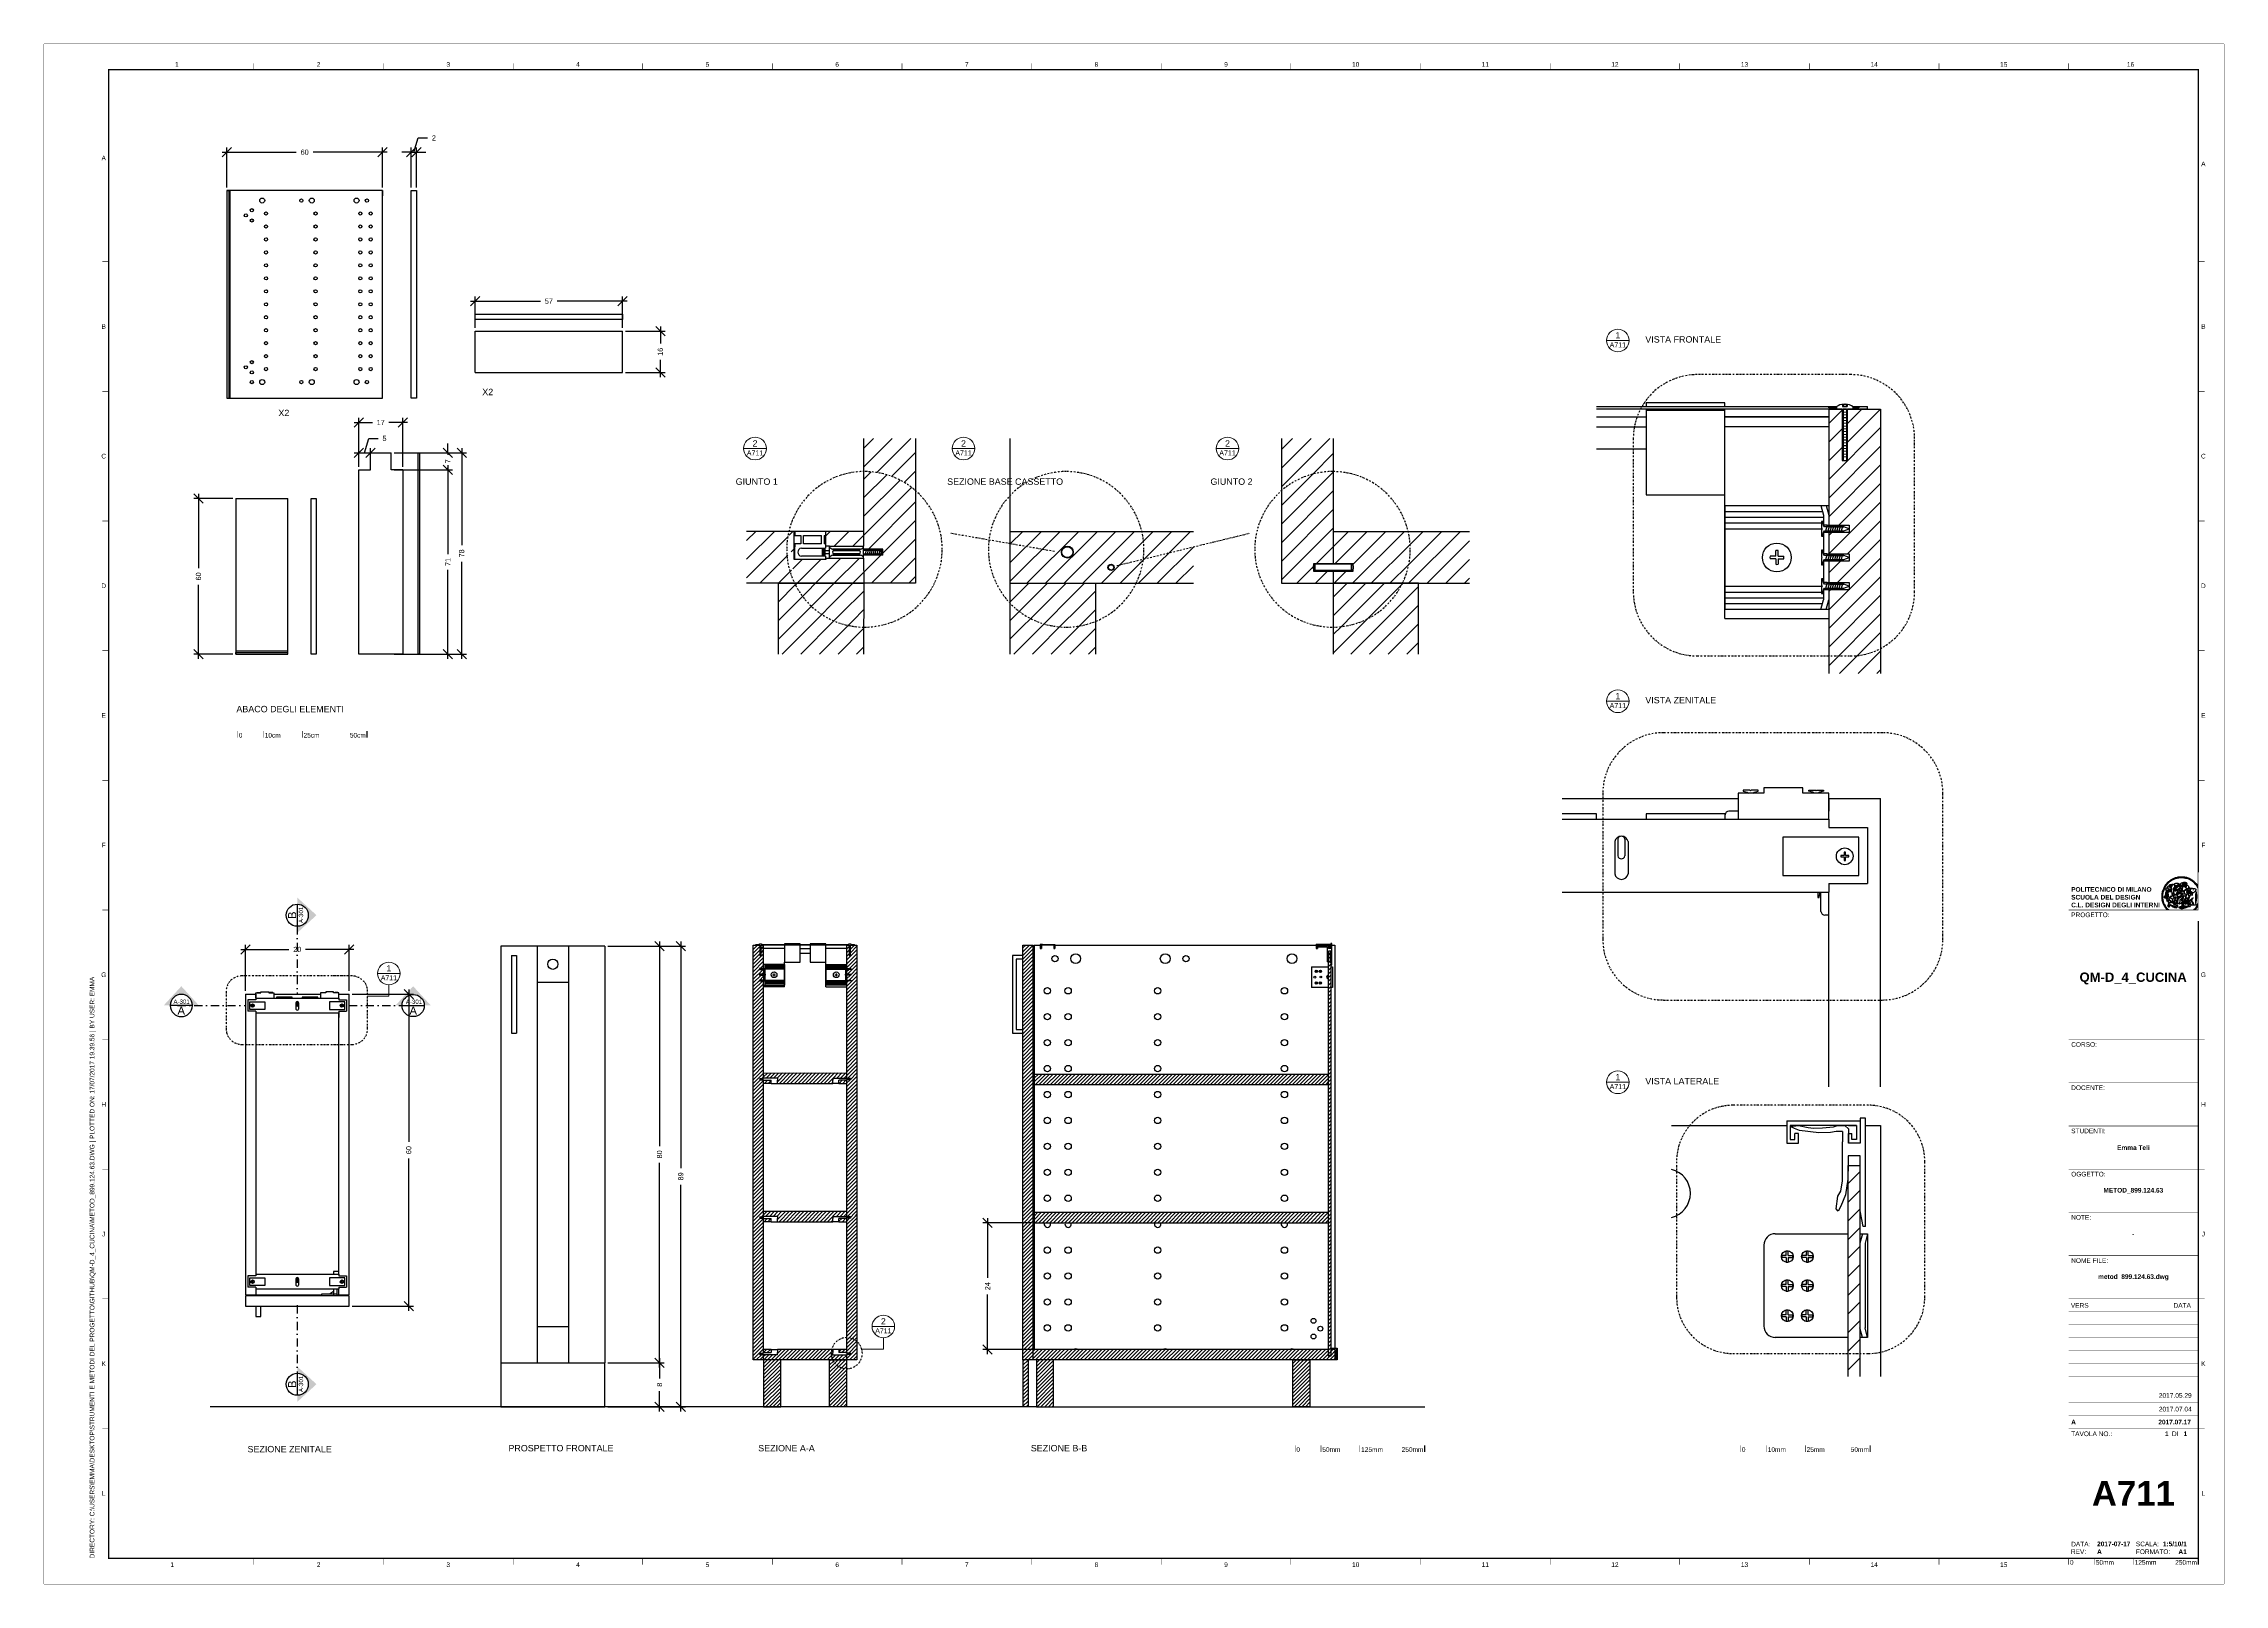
# Paper-space layout 'A000' of a CAD drawing. Header units: millimetres. Extents: x 0 to 841, y 0 to 594.
# The model-space entities are those that its viewports show. They can reach past a viewport. Long polylines and large blocks are cut down to what shows.
import ezdxf
from ezdxf.enums import TextEntityAlignment as Align

# ---------------------------------------------------------------- set-up
doc = ezdxf.new("R2010")
doc.units = ezdxf.units.MM
doc.set_wipeout_variables(frame=1)
for name, pattern in [('CENTERX2', [4, 2.5, -0.5, 0.5, -0.5]), ('DASHED', [0.75, 0.5, -0.25]), ('TRATTOPUNTO', [25.4, 12.7, -6.35, 0, -6.35])]:
    doc.linetypes.add(name, pattern=pattern)
doc.layers.add('A-ANNO-SYMB', color=3, linetype='Continuous', lineweight=15)
doc.layers.add('A-ANNO-SYMBT', color=3, linetype='CENTERX2', lineweight=9)
for name, color, linetype in [('contorno', 251, 'Continuous'), ('FINESTRE', 4, 'Continuous'), ('G-ANNO-LOGO', 3, 'Continuous'), ('G-ANNO-TEXT', 3, 'Continuous'), ('G-ANNO-TTLB', 3, 'Continuous'), ('linee sezionate', 4, 'Continuous'), ('prospetti', 2, 'Continuous'), ('quote', 3, 'Continuous'), ('simboli', 6, 'Continuous'), ('simboli tratteggiati', 1, 'Continuous'), ('viti', 5, 'Continuous')]:
    doc.layers.add(name, color=color, linetype=linetype)
doc.layers.add('G-ANNO-NPLT', color=210, linetype='Continuous', plot=False)
doc.layers.get('Defpoints').off()
doc.styles.add('ARIAL', font='arial.ttf')
doc.styles.add('ARIAL-BOLD', font='')
doc.styles.add('E-ARIAL', font='arial.ttf')
doc.styles.get("Standard").update_dxf_attribs({"font": 'arial.ttf'})
doc.styles.add('underline', font='arial.ttf')
doc.styles.get('ARIAL-BOLD').set_extended_font_data('Arial', bold=True)
doc.dimstyles.new('TICK_36', dxfattribs={"dimtxt": 2, "dimasz": 3.6, "dimexe": 1.8, "dimexo": 1.2, "dimgap": 1.8, "dimtad": 0, "dimdec": 0, "dimzin": 0, "dimdsep": 46, "dimtxsty": 'ARIAL', "dimblk": 'OBLIQUE', "dimcen": 1.8, "dimdle": 1.8, "dimclrd": 256, "dimclrt": 256, "dimadec": 0, "dimazin": 0, "dimtfac": 1, "dimtdec": 0, "dimtmove": 1, "dimatfit": 3, "dimldrblk": 'OPEN90', "dimfxl": 1, "dimtfill": 1, "dimtolj": 1, "dimtzin": 0, "dimarcsym": 0})
pattern_1 = [(45, (4.06556, 51.33534), (-0.35921024, 0.35921024), [])]
pattern_2 = [(45, (0, 51.33534), (-0.35921024, 0.35921024), [])]
pattern_3 = [(45, (-11.8607, 51.33534), (-0.35921024, 0.35921024), [])]

# ---------------------------------------------------------------- blocks, each defined once
blk = doc.blocks.new('A1_GRID_LAYOUT')
at = {"layer": 'G-ANNO-NPLT', "const_width": 0.18}
for points in [[(841, 594), (0, 594)], [(0, 0), (0, 594)], [(841, 0), (841, 594)], [(841, 0), (0, 0)]]:
    blk.add_lwpolyline(points, dxfattribs=at)
at = {"layer": 'G-ANNO-TTLB', "const_width": 0.5, "flags": 128}
blk.add_lwpolyline([(25, 584), (25, 10), (831, 10), (831, 584)], close=True, dxfattribs=at)
at = {"layer": 'G-ANNO-TTLB', "const_width": 0.18, "flags": 128}
for points in [[(81, 586.5), (81, 584)], [(131, 586.5), (131, 584)], [(181, 586.5), (181, 584)], [(231, 586.5), (231, 584)], [(281, 586.5), (281, 584)], [(331, 586.5), (331, 584)], [(381, 586.5), (381, 584)], [(431, 586.5), (431, 584)], [(481, 586.5), (481, 584)], [(531, 586.5), (531, 584)], [(581, 586.5), (581, 584)], [(631, 586.5), (631, 584)], [(681, 586.5), (681, 584)], [(731, 586.5), (731, 584)], [(781, 586.5), (781, 584)], [(0, 578.5), (0, 576)], [(25, 510), (22.5, 510)], [(833.5, 510), (831, 510)], [(25, 460), (22.5, 460)], [(833.5, 460), (831, 460)], [(25, 410), (22.5, 410)], [(833.5, 410), (831, 410)], [(25, 360), (22.5, 360)], [(833.5, 360), (831, 360)], [(25, 310), (22.5, 310)], [(833.5, 310), (831, 310)], [(25, 260), (22.5, 260)], [(833.5, 260), (831, 260)], [(25, 210), (22.5, 210)], [(833.5, 210), (831, 210)], [(25, 160), (22.5, 160)], [(833.5, 160), (831, 160)], [(25, 110), (22.5, 110)], [(833.5, 110), (831, 110)], [(833.5, 110), (831, 110)], [(25, 60), (22.5, 60)], [(833.5, 60), (831, 60)], [(833.5, 60), (831, 60)], [(81, 10), (81, 7.5)], [(131, 10), (131, 7.5)], [(181, 10), (181, 7.5)], [(231, 10), (231, 7.5)], [(281, 10), (281, 7.5)], [(331, 10), (331, 7.5)], [(381, 10), (381, 7.5)], [(431, 10), (431, 7.5)], [(481, 10), (481, 7.5)], [(531, 10), (531, 7.5)], [(581, 10), (581, 7.5)], [(631, 10), (631, 7.5)], [(681, 10), (681, 7.5)], [(731, 10), (731, 7.5)], [(781, 10), (781, 7.5)]]:
    blk.add_lwpolyline(points, dxfattribs=at)
at = {"layer": 'G-ANNO-TTLB', "const_width": 0.18}
blk.add_lwpolyline([(716.5, 10), (776.5, 10)], dxfattribs=at)
at = {"layer": 'G-ANNO-TEXT', "style": 'ARIAL'}
for s, p in [('1', (51.35, 586.07)), ('2', (106, 586.07)), ('3', (156, 586.07)), ('4', (206, 586.07)), ('5', (256, 586.07)), ('6', (306, 586.07)), ('7', (356, 586.07)), ('8', (406, 586.07)), ('9', (456, 586.07)), ('10', (506, 586.07)), ('11', (556, 586.07)), ('12', (606, 586.07)), ('13', (656, 586.07)), ('14', (706, 586.07)), ('15', (756, 586.07)), ('16', (804.89, 586.07)), ('A', (23.09, 549.98)), ('A', (832.98, 547.71)), ('B', (23.09, 485)), ('B', (832.98, 485)), ('C', (23.09, 435)), ('C', (832.98, 435)), ('D', (23.09, 385)), ('D', (832.98, 385)), ('E', (23.09, 335)), ('E', (832.98, 335)), ('F', (23.09, 285)), ('F', (832.98, 285)), ('G', (23.09, 235)), ('G', (832.98, 235)), ('H', (23.09, 185)), ('H', (832.98, 185)), ('J', (23.09, 135)), ('J', (832.98, 135)), ('K', (23.09, 85)), ('K', (832.98, 85)), ('L', (23.09, 35)), ('L', (832.98, 35)), ('2', (106, 7.51)), ('3', (156, 7.51)), ('6', (306, 7.51)), ('8', (406, 7.51)), ('9', (456, 7.51)), ('10', (506, 7.51)), ('12', (606, 7.51)), ('13', (656, 7.51)), ('1', (49.49, 7.51)), ('4', (206, 7.51)), ('5', (256, 7.51)), ('7', (356, 7.51)), ('11', (556, 7.51)), ('14', (706, 7.51)), ('15', (756, 7.51))]:
    blk.add_text(s, height=1.8, dxfattribs=at).set_placement(p, align=Align.MIDDLE_CENTER)
at = {"layer": 'G-ANNO-TEXT', "insert": (17.7, 9.95), "char_height": 1.8, "attachment_point": 1, "rotation": 90, "style": 'ARIAL'}
blk.add_mtext_dynamic_manual_height_columns('DIRECTORY: C:\\\\USERS\\\\EMMA\\\\DESKTOP\\\\STRUMENTI E METODI DEL PROGETTO\\\\GITHUB\\\\QM-D_4_CUCINA\\\\METOD_899.124.63.DWG | PLOTTED ON: 17/07/2017 19.39.56 | BY USER: EMMA', width=412.209, gutter_width=9, heights=[0], dxfattribs=at)
blk = doc.blocks.new('logoPolimi')
for p, q in [((-2.37, 0.12), (-2.16, 0.11)), ((-2.37, 0.01), (-2.16, 0.01)), ((-2.36, 0.23), (-2.15, 0.21)), ((-2.35, 0.34), (-2.14, 0.31)), ((-2.33, 0.45), (-2.12, 0.41)), ((-2.3, 0.55), (-2.1, 0.51)), ((-2.28, 0.66), (-2.07, 0.6)), ((-2.24, 0.77), (-2.04, 0.7)), ((-2.2, 0.87), (-2.01, 0.79)), ((-2.16, 0.97), (-1.97, 0.89)), ((-2.11, 1.07), (-1.93, 0.98)), ((-2.06, 1.17), (-1.88, 1.07)), ((-2.01, 1.26), (-1.83, 1.15)), ((-1.94, 1.36), (-1.77, 1.24)), ((-1.88, 1.45), (-1.71, 1.32)), ((-1.84, 0.03), (-1.82, 0.35)), ((-1.81, 1.53), (-1.65, 1.4)), ((-1.74, 1.61), (-1.58, 1.47)), ((-1.73, 0.59), (-1.73, 0.59)), ((-1.73, 0.59), (-1.73, 0.59)), ((-1.66, 1.69), (-1.51, 1.54)), ((-1.65, 0.57), (-1.65, 0.57)), ((-1.59, 1.12), (-1.59, 1.12)), ((-1.58, 1.77), (-1.44, 1.61)), ((-1.51, 0.55), (-1.51, 0.55)), ((-1.51, 0.55), (-1.51, 0.55)), ((-1.49, 1.84), (-1.36, 1.68)), ((-1.41, 1.91), (-1.28, 1.74)), ((-1.32, 1.97), (-1.2, 1.8)), ((-1.31, 0.79), (-1.21, 0.75)), ((-1.21, 0.75), (-1.31, 0.79)), ((-1.21, 0.75), (-1.31, 0.79)), ((-1.22, 2.03), (-1.11, 1.85)), ((-1.21, 0.75), (-1.21, 0.75)), ((-1.21, 0.75), (-1.21, 0.75)), ((-1.19, 0.76), (-1.19, 0.76)), ((-1.19, 0.76), (-1.19, 0.76)), ((-1.17, 0.99), (-1.18, 0.99)), ((-1.18, 0.99), (-1.17, 0.99)), ((-1.16, 0.57), (-1.16, 0.57)), ((-1.16, 0.57), (-1.16, 0.57)), ((-1.13, 2.09), (-1.03, 1.9)), ((-1.1, 0.01), (-0.99, 0.06)), ((-0.99, 0.06), (-1.1, 0.01)), ((-0.99, 0.06), (-1.1, 0.01)), ((-1.03, 2.14), (-0.94, 1.95)), ((-0.99, 0.06), (-0.99, 0.06)), ((-0.99, 0.06), (-0.99, 0.06)), ((-0.97, 0.79), (-0.98, 0.79)), ((-0.89, 0.84), (-0.97, 0.79)), ((-0.97, 0.79), (-0.89, 0.84)), ((-0.96, 1.41), (-0.96, 1.41)), ((-0.96, 1.41), (-0.96, 1.41)), ((-0.93, 2.18), (-0.84, 1.99)), ((-0.89, 0.84), (-0.82, 0.87)), ((-0.82, 0.87), (-0.89, 0.84)), ((-0.89, 0.84), (-0.82, 0.87)), ((-0.88, 0.83), (-0.89, 0.84)), ((-0.85, 1.39), (-0.85, 1.39)), ((-0.85, 1.39), (-0.85, 1.39)), ((-0.84, 0.14), (-0.84, 0.14)), ((-0.83, 2.22), (-0.75, 2.03)), ((-0.77, 1.08), (-0.78, 1.08)), ((-0.78, 1.08), (-0.77, 1.08)), ((-0.61, 1.12), (-0.77, 1.08)), ((-0.77, 1.08), (-0.61, 1.12)), ((-0.77, 1.08), (-0.61, 1.12)), ((-0.75, 1.3), (-0.76, 1.29)), ((-0.76, 1.29), (-0.75, 1.3)), ((-0.72, 2.26), (-0.66, 2.06)), ((-0.65, 0.99), (-0.7, 0.96)), ((-0.69, 0.18), (-0.68, 0.18)), ((-0.66, 0.93), (-0.66, 0.93)), ((-0.66, 0.93), (-0.64, 0.93)), ((-0.66, 0.93), (-0.66, 0.93)), ((-0.66, 0.93), (-0.66, 0.93)), ((-0.63, 1.01), (-0.63, 1.01)), ((-0.63, 1.01), (-0.62, 1.01)), ((-0.63, 0.66), (-0.63, 0.66)), ((-0.61, 2.29), (-0.56, 2.09)), ((-0.6, 1.12), (-0.61, 1.12)), ((-0.61, 1.12), (-0.6, 1.12)), ((-0.61, 1.12), (-0.6, 1.12)), ((-0.61, 0.86), (-0.57, 0.85)), ((-0.57, 0.85), (-0.61, 0.86)), ((-0.61, 0.86), (-0.57, 0.85)), ((-0.53, 1.08), (-0.6, 1.12)), ((-0.6, 1.12), (-0.6, 1.11)), ((-0.6, 1.12), (-0.53, 1.08)), ((-0.57, 0.8), (-0.59, 0.8)), ((-0.57, 0.85), (-0.53, 0.84)), ((-0.57, 0.85), (-0.57, 0.85)), ((-0.57, 0.85), (-0.57, 0.85)), ((-0.57, 0.85), (-0.53, 0.84)), ((-0.56, 0.29), (-0.49, 0.48)), ((-0.56, 0.14), (-0.56, 0.29)), ((-0.5, 0.11), (-0.56, 0.14)), ((-0.53, 0.84), (-0.51, 0.84)), ((-0.53, 0.84), (-0.51, 0.84)), ((-0.53, 0.84), (-0.53, 0.84)), ((-0.51, 2.32), (-0.46, 2.11)), ((-0.51, 0.11), (-0.51, 0.11)), ((-0.51, 0.11), (-0.51, 0.11)), ((-0.34, 0.33), (-0.5, 0.11)), ((-0.49, 0.48), (-0.41, 0.55)), ((-0.42, 0.8), (-0.47, 0.79)), ((-0.42, 0.8), (-0.47, 0.79)), ((-0.47, 0.79), (-0.45, 0.76)), ((-0.47, 0.79), (-0.45, 0.76)), ((-0.45, 1.14), (-0.42, 1.11)), ((-0.42, 1.26), (-0.36, 1.22)), ((-0.41, 0.55), (-0.34, 0.49)), ((-0.4, 2.34), (-0.36, 2.13)), ((-0.4, 1.37), (-0.38, 1.38)), ((-0.39, 1.37), (-0.4, 1.37)), ((-0.35, 1.33), (-0.4, 1.37)), ((-0.39, 1.24), (-0.4, 1.23)), ((-0.38, 1.14), (-0.38, 1.14)), ((-0.34, 0.49), (-0.09, 0.48)), ((-0.16, 0.32), (-0.34, 0.33)), ((-0.14, 0.32), (-0.31, 0.34)), ((-0.29, 2.35), (-0.26, 2.14)), ((-0.28, 1.3), (-0.29, 1.3)), ((-0.28, 1.3), (-0.28, 1.3)), ((-0.18, 2.36), (-0.16, 2.15)), ((-0.16, 1.24), (-0.16, 1.25)), ((-0.16, 1.25), (-0.16, 1.25)), ((-0.16, 0.49), (-0.14, 0.64)), ((-0.06, 0.27), (-0.16, 0.32)), ((-0.1, 0.88), (-0.09, 0.87)), ((-0.08, 1.37), (-0.08, 1.38)), ((-0.08, 1.23), (-0.05, 1.21)), ((-0.05, 1.21), (-0.08, 1.23)), ((-0.08, 1.23), (-0.05, 1.21)), ((-0.07, 2.37), (-0.06, 2.16)), ((-0.03, 0.26), (-0.06, 0.27)), ((-0.05, 1.21), (-0.04, 1.21)), ((-0.04, 1.21), (-0.05, 1.21)), ((-0.04, 1.21), (-0.04, 1.21)), ((-0.04, 1.21), (-0.04, 1.21)), ((-0.04, 0.48), (-0.03, 0.26)), ((0.03, 1.15), (0.03, 1.15)), ((0.03, 0.66), (0.03, 0.67)), ((0.04, 2.37), (0.04, 2.16)), ((0.07, 0.58), (0.07, 0.57)), ((0.1, 1.18), (0.1, 1.18)), ((0.1, 0.84), (0.1, 0.84)), ((0.13, 1.32), (0.17, 1.19)), ((0.15, 2.36), (0.14, 2.16)), ((0.14, 0.71), (0.34, 0.65)), ((0.31, 0.56), (0.17, 0.63)), ((0.26, 2.36), (0.24, 2.15)), ((0.27, 1.61), (0.27, 1.61)), ((0.27, 1.61), (0.27, 1.61)), ((0.27, 1.61), (0.27, 1.61)), ((0.29, 1.29), (0.29, 1.29)), ((0.29, 1.29), (0.29, 1.29)), ((0.29, 1.29), (0.29, 1.29)), ((0.29, 1.29), (0.29, 1.29)), ((0.33, 0.49), (0.34, 0.49)), ((0.33, 0.03), (0.35, 0.03)), ((0.33, 0.03), (0.35, 0.03)), ((0.37, 2.34), (0.34, 2.13)), ((0.34, 0.65), (0.34, 0.64)), ((0.35, 0.03), (0.57, 0.06)), ((0.35, 0.03), (0.57, 0.06)), ((0.35, 0.03), (0.35, 0.03)), ((0.35, 0.03), (0.35, 0.03)), ((0.38, 1.36), (0.37, 1.35)), ((0.38, 0.34), (0.37, 0.34)), ((0.38, 0.34), (0.38, 0.34)), ((0.43, 0.67), (0.39, 0.64)), ((0.48, 2.32), (0.44, 2.12)), ((0.49, 1.05), (0.51, 1.13)), ((0.51, 1.13), (0.49, 1.05)), ((0.49, 1.05), (0.51, 1.13)), ((0.51, 1.31), (0.5, 1.29)), ((0.51, 1.13), (0.52, 1.23)), ((0.52, 1.23), (0.51, 1.23)), ((0.51, 1.23), (0.52, 1.23)), ((0.52, 1.23), (0.51, 1.13)), ((0.51, 1.13), (0.52, 1.23)), ((0.52, 1.24), (0.6, 1.37)), ((0.52, 1.23), (0.6, 1.36)), ((0.6, 1.36), (0.52, 1.23)), ((0.52, 1.23), (0.52, 1.23)), ((0.52, 1.23), (0.52, 1.24)), ((0.52, 1.23), (0.52, 1.23)), ((0.55, 1.07), (0.53, 1.06)), ((0.53, 1.04), (0.53, 1.06)), ((0.53, 1.05), (0.53, 1.04)), ((0.59, 2.3), (0.54, 2.09)), ((0.54, 0.3), (0.63, 0.32)), ((0.54, -0.08), (0.61, 0.06)), ((0.61, 0.06), (0.54, -0.08)), ((0.54, -0.08), (0.61, 0.06)), ((0.56, 0.19), (0.59, 0.21)), ((0.57, 1.07), (0.57, 1.07)), ((0.57, 1.07), (0.57, 1.07)), ((0.57, 1.07), (0.57, 1.07)), ((0.57, 1.07), (0.57, 1.07)), ((0.57, 1.07), (0.57, 1.07)), ((0.57, 1.07), (0.57, 1.07)), ((0.57, 1.07), (0.57, 1.07)), ((0.58, 0.3), (0.59, 0.29)), ((0.59, 0.78), (0.59, 0.79)), ((0.59, 0.79), (0.59, 0.79)), ((0.59, 0.79), (0.59, 0.79)), ((0.59, 0.79), (0.59, 0.78)), ((0.61, 0.06), (0.6, 0.07)), ((0.6, 0.07), (0.61, 0.06)), ((0.61, 0.06), (0.61, 0.07)), ((0.62, 0.21), (0.65, 0.22)), ((0.69, 2.27), (0.63, 2.07)), ((0.64, 1.37), (0.65, 1.37)), ((0.69, 0.86), (0.68, 0.86)), ((0.68, 0.86), (0.69, 0.86)), ((0.68, 0.76), (0.68, 0.76)), ((0.8, 2.23), (0.73, 2.03)), ((0.76, 0.26), (0.76, 0.26)), ((0.9, 2.19), (0.82, 2)), ((0.82, 0.35), (0.84, 0.36)), ((0.82, 0.35), (0.82, 0.35)), ((0.84, 0.36), (0.84, 0.37)), ((0.85, 0.34), (1.05, 0.35)), ((1, 2.15), (0.91, 1.96)), ((0.93, 1.05), (0.93, 1.05)), ((0.93, 1.05), (0.93, 1.05)), ((0.93, 1.05), (0.93, 1.04)), ((0.93, 1.05), (0.93, 1.05)), ((0.97, 0.66), (0.96, 0.66)), ((1.01, 0.97), (0.98, 0.96)), ((1.1, 2.1), (1, 1.91)), ((1.2, 2.04), (1.09, 1.86)), ((1.17, 0.96), (1.17, 0.95)), ((1.17, 0.95), (1.17, 0.95)), ((1.29, 1.99), (1.18, 1.81)), ((1.38, 1.92), (1.26, 1.75)), ((1.34, 0.37), (1.26, 0.04)), ((1.27, 0.37), (1.27, 0.38)), ((1.28, 0.95), (1.28, 0.95)), ((1.47, 1.86), (1.34, 1.69)), ((1.37, 0.73), (1.46, 0.81)), ((1.41, 0.4), (1.41, 0.41)), ((1.56, 1.79), (1.42, 1.63)), ((1.64, 1.71), (1.49, 1.56)), ((1.49, 0.9), (1.57, 0.92)), ((1.72, 1.63), (1.56, 1.49)), ((1.67, 0.6), (1.57, 0.53)), ((1.79, 1.55), (1.63, 1.41)), ((1.86, 1.47), (1.7, 1.34)), ((1.93, 1.38), (1.76, 1.26)), ((1.99, 1.29), (1.81, 1.17)), ((2.05, 1.19), (1.87, 1.09)), ((2.1, 1.1), (1.92, 1)), ((2.15, 1), (1.96, 0.91)), ((2.19, 0.9), (2, 0.82)), ((2.23, 0.79), (2.04, 0.72)), ((2.27, 0.69), (2.07, 0.63)), ((2.3, 0.58), (2.09, 0.53)), ((2.32, 0.47), (2.12, 0.43)), ((2.34, 0.37), (2.13, 0.33)), ((2.36, 0.26), (2.15, 0.23)), ((2.37, 0.15), (2.16, 0.13)), ((2.37, 0.04), (2.16, 0.03)), ((-2.37, -0.1), (-2.16, -0.09)), ((-2.36, -0.21), (-2.15, -0.19)), ((-2.35, -0.32), (-2.14, -0.29)), ((-2.33, -0.43), (-2.12, -0.39)), ((-2.31, -0.54), (-2.1, -0.49)), ((-2.28, -0.65), (-2.08, -0.59)), ((-2.25, -0.75), (-2.05, -0.69)), ((-2.21, -0.86), (-2.02, -0.78)), ((-2.17, -0.96), (-1.98, -0.87)), ((-2.12, -1.06), (-1.93, -0.96)), ((-2.07, -1.16), (-1.89, -1.05)), ((-2.04, -0.15), (-1.97, -0.2)), ((-2.01, -1.25), (-1.84, -1.14)), ((-1.95, -1.34), (-1.78, -1.22)), ((-1.89, -1.43), (-1.72, -1.31)), ((-1.82, -1.52), (-1.66, -1.38)), ((-1.75, -1.6), (-1.59, -1.46)), ((-1.67, -1.68), (-1.52, -1.53)), ((-1.58, -0.12), (-1.6, -0.18)), ((-1.6, -0.18), (-1.58, -0.28)), ((-1.57, -0.54), (-1.59, -0.54)), ((-1.59, -0.54), (-1.59, -0.54)), ((-1.59, -1.76), (-1.45, -1.6)), ((-1.56, -0.32), (-1.56, -0.31)), ((-1.56, -0.31), (-1.56, -0.31)), ((-1.53, -0.65), (-1.53, -0.65)), ((-1.53, -0.65), (-1.53, -0.65)), ((-1.51, -1.83), (-1.37, -1.67)), ((-1.48, -0.86), (-1.48, -0.85)), ((-1.42, -0.37), (-1.42, -0.37)), ((-1.42, -1.9), (-1.29, -1.73)), ((-1.38, -0.46), (-1.38, -0.46)), ((-1.33, -1.96), (-1.21, -1.79)), ((-1.31, -0.24), (-1.31, -0.23)), ((-1.31, -0.23), (-1.31, -0.24)), ((-1.24, -2.02), (-1.13, -1.84)), ((-1.23, -0.19), (-1.23, -0.19)), ((-1.23, -0.19), (-1.23, -0.19)), ((-1.23, -0.19), (-1.23, -0.19)), ((-1.23, -0.19), (-1.23, -0.19)), ((-1.14, -2.08), (-1.04, -1.89)), ((-1.04, -2.13), (-0.95, -1.94)), ((-1.01, -0.39), (-1.02, -0.39)), ((-1.02, -0.39), (-1.01, -0.39)), ((-1.02, -0.7), (-1.02, -0.7)), ((-1.02, -0.7), (-1.02, -0.7)), ((-1.02, -0.7), (-1.02, -0.7)), ((-0.94, -2.18), (-0.86, -1.98)), ((-0.84, -2.22), (-0.77, -2.02)), ((-0.79, -0.51), (-0.83, -0.58)), ((-0.83, -0.58), (-0.79, -0.51)), ((-0.83, -0.58), (-0.79, -0.51)), ((-0.78, -1.05), (-0.83, -0.94)), ((-0.83, -0.94), (-0.78, -1.05)), ((-0.83, -0.94), (-0.83, -0.94)), ((-0.83, -0.94), (-0.78, -1.05)), ((-0.82, -1.23), (-0.82, -1.23)), ((-0.82, -1.23), (-0.77, -1.23)), ((-0.77, -1.23), (-0.82, -1.23)), ((-0.82, -1.23), (-0.82, -1.23)), ((-0.77, -1.23), (-0.82, -1.23)), ((-0.75, -0.96), (-0.8, -0.89)), ((-0.8, -0.89), (-0.79, -0.92)), ((-0.79, -0.92), (-0.8, -0.89)), ((-0.8, -0.89), (-0.75, -0.96)), ((-0.79, -0.92), (-0.8, -0.89)), ((-0.8, -0.89), (-0.8, -0.89)), ((-0.8, -0.89), (-0.75, -0.96)), ((-0.79, -0.92), (-0.78, -0.95)), ((-0.78, -0.95), (-0.79, -0.92)), ((-0.78, -0.95), (-0.79, -0.92)), ((-0.77, -0.49), (-0.78, -0.48)), ((-0.78, -0.48), (-0.77, -0.49)), ((-0.78, -0.95), (-0.76, -1)), ((-0.76, -1), (-0.78, -0.95)), ((-0.76, -1), (-0.78, -0.95)), ((-0.71, -0.89), (-0.75, -0.87)), ((-0.75, -0.87), (-0.71, -0.89)), ((-0.75, -0.87), (-0.71, -0.89)), ((-0.72, -1.01), (-0.75, -0.96)), ((-0.75, -0.96), (-0.72, -1.01)), ((-0.75, -0.96), (-0.72, -1.01)), ((-0.74, -2.25), (-0.67, -2.05)), ((-0.64, -0.93), (-0.71, -0.89)), ((-0.71, -0.89), (-0.64, -0.93)), ((-0.71, -0.89), (-0.64, -0.93)), ((-0.66, -0.53), (-0.66, -0.53)), ((-0.66, -0.53), (-0.66, -0.53)), ((-0.66, -0.53), (-0.66, -0.53)), ((-0.63, -2.29), (-0.57, -2.08)), ((-0.52, -2.31), (-0.48, -2.11)), ((-0.39, -0.81), (-0.51, -0.69)), ((-0.51, -1.04), (-0.5, -1.04)), ((-0.48, -0.42), (-0.48, -0.42)), ((-0.48, -0.42), (-0.48, -0.42)), ((-0.48, -0.42), (-0.48, -0.42)), ((-0.42, -2.33), (-0.38, -2.13)), ((-0.41, -0.51), (-0.41, -0.51)), ((-0.38, -0.05), (-0.39, -0.12)), ((-0.39, -0.12), (-0.37, -0.1)), ((-0.35, -0.14), (-0.37, -0.08)), ((-0.37, -0.09), (-0.37, -0.09)), ((-0.33, -0.12), (-0.35, -0.14)), ((-0.32, -0.14), (-0.35, -0.14)), ((-0.35, -0.18), (-0.34, -0.22)), ((-0.34, -0.08), (-0.29, -0.16)), ((-0.34, -0.22), (-0.34, -0.22)), ((-0.27, -0.17), (-0.32, -0.14)), ((-0.31, -2.35), (-0.28, -2.14)), ((-0.25, -0.91), (-0.26, -0.9)), ((-0.26, -1.29), (0.1, -1.2)), ((0.1, -1.2), (-0.26, -1.29)), ((0.08, -1.4), (-0.26, -1.29)), ((-0.26, -1.29), (0.08, -1.4)), ((-0.26, -1.38), (-0.26, -1.29)), ((-0.26, -1.29), (-0.26, -1.29)), ((-0.26, -1.29), (-0.26, -1.38)), ((-0.26, -1.29), (0.08, -1.4)), ((-0.26, -1.29), (-0.26, -1.29)), ((0.08, -1.49), (-0.26, -1.38)), ((-0.26, -1.38), (0.09, -1.49)), ((-0.2, -2.36), (-0.18, -2.15)), ((-0.14, -0.15), (-0.16, -0.13)), ((-0.11, -0.04), (-0.12, -0.05)), ((-0.09, -2.37), (-0.08, -2.16)), ((-0.04, -0.41), (-0.01, -0.44)), ((-0.01, -0.44), (-0.04, -0.41)), ((-0.04, -0.41), (-0.01, -0.44)), ((0.03, -2.37), (0.02, -2.16)), ((0.07, -0.84), (0.07, -0.84)), ((0.07, -0.84), (0.07, -0.84)), ((0.1, -1.2), (0.08, -1.32)), ((0.08, -1.32), (0.13, -1.2)), ((0.08, -1.4), (0.72, -1.22)), ((0.72, -1.22), (0.08, -1.4)), ((0.08, -1.4), (0.72, -1.22)), ((0.72, -1.31), (0.08, -1.49)), ((0.08, -1.44), (0.08, -1.4)), ((0.08, -1.4), (0.08, -1.44)), ((0.08, -1.4), (0.08, -1.49)), ((0.08, -1.49), (0.08, -1.44)), ((0.08, -1.44), (0.08, -1.44)), ((0.08, -1.44), (0.08, -1.45)), ((0.08, -1.45), (0.08, -1.46)), ((0.08, -1.46), (0.08, -1.49)), ((0.1, -1.01), (0.09, -0.86)), ((0.1, -1.01), (0.09, -0.86)), ((0.09, -1.49), (0.72, -1.31)), ((0.1, -1.2), (0.12, -1.04)), ((0.12, -1.04), (0.1, -1.2)), ((0.13, -1.2), (0.1, -1.2)), ((0.1, -1.2), (0.13, -1.2)), ((0.13, -1.2), (0.1, -1.2)), ((0.1, -1.2), (0.1, -1.2)), ((0.11, -0.44), (0.11, -0.44)), ((0.11, -0.44), (0.11, -0.44)), ((0.12, -0.21), (0.12, -0.21)), ((0.12, -0.21), (0.12, -0.21)), ((0.12, -0.21), (0.12, -0.21)), ((0.12, -0.21), (0.12, -0.21)), ((0.12, -0.21), (0.12, -0.21)), ((0.12, -0.21), (0.12, -0.21)), ((0.12, -0.21), (0.12, -0.21)), ((0.12, -0.21), (0.12, -0.21)), ((0.12, -0.21), (0.12, -0.21)), ((0.12, -0.21), (0.12, -0.21)), ((0.12, -0.21), (0.12, -0.21)), ((0.12, -0.21), (0.12, -0.21)), ((0.12, -0.21), (0.12, -0.21)), ((0.12, -0.56), (0.14, -0.53)), ((0.14, -0.53), (0.12, -0.56)), ((0.12, -0.56), (0.14, -0.53)), ((0.12, -1.04), (0.12, -1.04)), ((0.12, -1.04), (0.12, -1.04)), ((0.12, -1.04), (0.12, -1.04)), ((0.14, -2.37), (0.12, -2.16)), ((0.21, -0.99), (0.13, -1.2)), ((0.13, -1.2), (0.21, -0.99)), ((0.36, -1.14), (0.13, -1.2)), ((0.13, -1.2), (0.26, -1.17)), ((0.14, -0.53), (0.16, -0.49)), ((0.16, -0.49), (0.14, -0.53)), ((0.14, -0.53), (0.16, -0.49)), ((0.16, -0.49), (0.16, -0.49)), ((0.16, -0.49), (0.16, -0.49)), ((0.28, -1.19), (0.21, -0.99)), ((0.21, -0.99), (0.31, -1.27)), ((0.25, -2.36), (0.22, -2.15)), ((0.24, -0.17), (0.24, -0.16)), ((0.24, -0.16), (0.24, -0.17)), ((0.25, -0.84), (0.25, -0.88)), ((0.25, -0.88), (0.25, -0.84)), ((0.25, -0.88), (0.25, -0.84)), ((0.25, -0.88), (0.29, -1.17)), ((0.26, -0.88), (0.25, -0.88)), ((0.31, -1.27), (0.25, -0.88)), ((0.26, -1.17), (0.28, -1.16)), ((0.28, -1.16), (0.36, -1.14)), ((0.29, -1.17), (0.28, -1.19)), ((0.35, -2.34), (0.32, -2.14)), ((0.36, -1.14), (0.72, -1.22)), ((0.72, -1.22), (0.36, -1.14)), ((0.46, -2.32), (0.42, -2.12)), ((0.49, -0.31), (0.49, -0.31)), ((0.49, -0.31), (0.49, -0.31)), ((0.5, -0.27), (0.5, -0.27)), ((0.51, -0.27), (0.51, -0.27)), ((0.57, -2.3), (0.52, -2.1)), ((0.68, -2.27), (0.62, -2.07)), ((0.78, -2.24), (0.71, -2.04)), ((0.72, -0.81), (0.75, -0.89)), ((0.72, -1.22), (0.72, -1.31)), ((0.72, -1.31), (0.72, -1.22)), ((0.74, -0.23), (0.74, -0.23)), ((0.74, -0.23), (0.75, -0.24)), ((0.75, -0.23), (0.75, -0.23)), ((0.89, -2.2), (0.81, -2)), ((0.86, -0.25), (0.82, -0.34)), ((0.87, -0.22), (0.86, -0.23)), ((0.87, -0.22), (0.86, -0.25)), ((0.99, -2.15), (0.9, -1.96)), ((0.96, -0.58), (0.96, -0.57)), ((1.09, -2.11), (0.99, -1.92)), ((1.05, -1.05), (1.04, -1.05)), ((1.19, -2.05), (1.08, -1.87)), ((1.28, -2), (1.17, -1.82)), ((1.37, -1.93), (1.25, -1.76)), ((1.31, -0.27), (1.3, -0.26)), ((1.3, -0.26), (1.3, -0.26)), ((1.3, -0.26), (1.3, -0.26)), ((1.3, -0.26), (1.31, -0.27)), ((1.3, -0.26), (1.3, -0.26)), ((1.46, -1.87), (1.33, -1.7)), ((1.54, -1.8), (1.41, -1.64)), ((1.63, -1.72), (1.48, -1.57)), ((1.71, -1.65), (1.55, -1.5)), ((1.78, -1.57), (1.62, -1.43)), ((1.85, -1.48), (1.69, -1.35)), ((1.92, -1.39), (1.75, -1.27)), ((1.98, -1.3), (1.81, -1.19)), ((2.04, -1.21), (1.86, -1.1)), ((2.09, -1.11), (1.91, -1.01)), ((2.14, -1.01), (1.95, -0.92)), ((2.19, -0.91), (1.99, -0.83)), ((2.23, -0.81), (2.03, -0.74)), ((2.26, -0.7), (2.06, -0.64)), ((2.29, -0.6), (2.09, -0.55)), ((2.32, -0.49), (2.11, -0.45)), ((2.34, -0.38), (2.13, -0.35)), ((2.35, -0.27), (2.15, -0.25)), ((2.37, -0.08), (2.16, -0.07)), ((2.36, -0.16), (2.16, -0.15))]:
    blk.add_line(p, q)
for points in [[(-1.9, 0.12), (-1.94, 0.02), (-2.05, -0.09), (-2.05, -0.09)], [(-1.86, 0.38), (-1.86, 0.38), (-1.87, 0.19), (-1.9, 0.12)], [(-1.76, 0.6), (-1.76, 0.6), (-1.84, 0.57), (-1.86, 0.38)], [(-1.86, -0.04), (-1.84, 0.02), (-1.84, 0.03), (-1.84, 0.03)], [(-1.82, 0.78), (-1.83, 0.8), (-1.85, 0.86), (-1.83, 0.88)], [(-1.82, 0.78), (-1.83, 0.8), (-1.85, 0.86), (-1.83, 0.88)], [(-1.83, 0.88), (-1.81, 0.9), (-1.76, 0.96), (-1.76, 0.96)], [(-1.83, 0.88), (-1.81, 0.9), (-1.76, 0.96), (-1.76, 0.96)], [(-1.76, 0.6), (-1.83, 0.7), (-1.78, 0.74), (-1.78, 0.74)], [(-1.78, 0.74), (-1.79, 0.74), (-1.83, 0.7), (-1.76, 0.6)], [(-1.78, 0.74), (-1.8, 0.76), (-1.81, 0.78), (-1.82, 0.78)], [(-1.78, 0.74), (-1.8, 0.76), (-1.81, 0.78), (-1.82, 0.78)], [(-1.82, 0.35), (-1.81, 0.5), (-1.73, 0.59), (-1.73, 0.59)], [(-1.82, -0.19), (-1.73, -0.07), (-1.75, 0.14), (-1.75, 0.3)], [(-1.75, 0.33), (-1.75, 0.17), (-1.73, -0.05), (-1.8, -0.17)], [(-1.78, 0.74), (-1.75, 0.72), (-1.72, 0.69), (-1.68, 0.7)], [(-1.68, 0.7), (-1.72, 0.69), (-1.75, 0.72), (-1.78, 0.74)], [(-1.68, 0.7), (-1.72, 0.69), (-1.75, 0.72), (-1.78, 0.74)], [(-1.78, 0.74), (-1.78, 0.74), (-1.78, 0.74), (-1.78, 0.74)], [(-1.76, 0.96), (-1.68, 1.1), (-1.59, 1.12), (-1.59, 1.12)], [(-1.76, 0.96), (-1.68, 1.1), (-1.6, 1.12), (-1.6, 1.12)], [(-1.73, 0.59), (-1.74, 0.59), (-1.75, 0.6), (-1.76, 0.6)], [(-1.73, 0.59), (-1.74, 0.59), (-1.75, 0.6), (-1.76, 0.6)], [(-1.75, 0.3), (-1.76, 0.47), (-1.65, 0.57), (-1.65, 0.57)], [(-1.65, 0.57), (-1.65, 0.57), (-1.76, 0.5), (-1.75, 0.33)], [(-1.65, 0.57), (-1.68, 0.58), (-1.7, 0.58), (-1.73, 0.59)], [(-1.65, 0.57), (-1.68, 0.58), (-1.7, 0.58), (-1.73, 0.59)], [(-1.5, 0.71), (-1.53, 0.74), (-1.61, 0.71), (-1.68, 0.7)], [(-1.68, 0.7), (-1.61, 0.71), (-1.53, 0.73), (-1.5, 0.71)], [(-1.5, 0.71), (-1.53, 0.73), (-1.61, 0.71), (-1.68, 0.7)], [(-1.51, 0.55), (-1.56, 0.56), (-1.61, 0.56), (-1.65, 0.57)], [(-1.65, 0.57), (-1.61, 0.56), (-1.56, 0.56), (-1.51, 0.55)], [(-1.51, 0.55), (-1.56, 0.56), (-1.61, 0.56), (-1.65, 0.57)], [(-1.59, 1.12), (-1.6, 1.06), (-1.61, 0.99), (-1.61, 0.97)], [(-1.61, 0.97), (-1.61, 0.99), (-1.6, 1.06), (-1.59, 1.12)], [(-1.61, 0.97), (-1.61, 0.99), (-1.6, 1.06), (-1.59, 1.12)], [(-1.61, 0.97), (-1.61, 0.95), (-1.56, 0.88), (-1.54, 0.87)], [(-1.54, 0.87), (-1.56, 0.88), (-1.61, 0.95), (-1.61, 0.97)], [(-1.54, 0.87), (-1.56, 0.88), (-1.61, 0.96), (-1.61, 0.97)], [(-1.59, 1.12), (-1.59, 1.13), (-1.59, 1.15), (-1.58, 1.16)], [(-1.59, 1.12), (-1.59, 1.13), (-1.59, 1.15), (-1.58, 1.16)], [(-1.58, 1.16), (-1.57, 1.21), (-1.52, 1.23), (-1.49, 1.25)], [(-1.58, 1.16), (-1.57, 1.21), (-1.52, 1.23), (-1.49, 1.25)], [(-1.58, 0.36), (-1.58, 0.48), (-1.51, 0.55), (-1.51, 0.55)], [(-1.51, 0.55), (-1.51, 0.55), (-1.58, 0.48), (-1.58, 0.36)], [(-1.51, 0.55), (-1.51, 0.55), (-1.58, 0.48), (-1.58, 0.36)], [(-1.55, 0.04), (-1.55, 0.08), (-1.58, 0.25), (-1.58, 0.36)], [(-1.58, 0.36), (-1.58, 0.25), (-1.55, 0.08), (-1.55, 0.04)], [(-1.58, 0.36), (-1.58, 0.25), (-1.55, 0.08), (-1.55, 0.04)], [(-1.58, -0.12), (-1.57, -0.06), (-1.55, 0.02), (-1.55, 0.04)], [(-1.55, 0.04), (-1.55, 0.02), (-1.57, -0.06), (-1.58, -0.12)], [(-1.55, 0.04), (-1.55, 0.02), (-1.56, -0.04), (-1.57, -0.1)], [(-1.54, 0.87), (-1.52, 0.85), (-1.47, 0.83), (-1.44, 0.83)], [(-1.44, 0.83), (-1.47, 0.83), (-1.52, 0.85), (-1.54, 0.87)], [(-1.45, 0.83), (-1.47, 0.83), (-1.52, 0.85), (-1.54, 0.87)], [(-1.51, 0.55), (-1.33, 0.54), (-1.16, 0.57), (-1.16, 0.57)], [(-1.16, 0.57), (-1.16, 0.57), (-1.33, 0.54), (-1.51, 0.55)], [(-1.16, 0.57), (-1.16, 0.57), (-1.33, 0.54), (-1.51, 0.55)], [(-1.5, 0.71), (-1.46, 0.68), (-1.4, 0.62), (-1.33, 0.66)], [(-1.33, 0.66), (-1.4, 0.62), (-1.46, 0.68), (-1.5, 0.71)], [(-1.33, 0.66), (-1.4, 0.62), (-1.46, 0.68), (-1.5, 0.71)], [(-1.49, 1.25), (-1.46, 1.26), (-1.42, 1.33), (-1.39, 1.36)], [(-1.49, 1.25), (-1.46, 1.27), (-1.43, 1.34), (-1.39, 1.36)], [(-1.31, 0.79), (-1.33, 0.79), (-1.42, 0.83), (-1.45, 0.83)], [(-1.44, 0.83), (-1.42, 0.83), (-1.33, 0.79), (-1.31, 0.79)], [(-1.31, 0.79), (-1.33, 0.79), (-1.42, 0.83), (-1.44, 0.83)], [(-1.35, 1.1), (-1.4, 1.17), (-1.36, 1.23), (-1.29, 1.31)], [(-1.29, 1.31), (-1.36, 1.23), (-1.4, 1.17), (-1.35, 1.1)], [(-1.35, 1.1), (-1.4, 1.17), (-1.36, 1.23), (-1.29, 1.31)], [(-1.39, 1.36), (-1.35, 1.38), (-1.26, 1.4), (-1.19, 1.41)], [(-1.39, 1.36), (-1.35, 1.38), (-1.26, 1.4), (-1.19, 1.41)], [(-1.18, 0.99), (-1.24, 0.97), (-1.3, 1.03), (-1.35, 1.1)], [(-1.35, 1.1), (-1.3, 1.03), (-1.24, 0.97), (-1.18, 0.99)], [(-1.18, 1), (-1.24, 0.97), (-1.3, 1.03), (-1.35, 1.1)], [(-1.33, 0.66), (-1.28, 0.7), (-1.23, 0.73), (-1.21, 0.75)], [(-1.21, 0.75), (-1.23, 0.73), (-1.28, 0.7), (-1.33, 0.66)], [(-1.21, 0.75), (-1.23, 0.73), (-1.28, 0.7), (-1.33, 0.66)], [(-1.29, 1.31), (-1.22, 1.39), (-1.01, 1.41), (-0.96, 1.41)], [(-0.96, 1.41), (-1.01, 1.41), (-1.22, 1.39), (-1.29, 1.31)], [(-1.29, 1.31), (-1.22, 1.39), (-1.01, 1.41), (-0.96, 1.41)], [(-1.24, -0.02), (-1.21, -0.01), (-1.1, 0.01), (-1.1, 0.01)], [(-1.1, 0.01), (-1.1, 0.01), (-1.21, -0.01), (-1.24, -0.02)], [(-1.1, 0.01), (-1.1, 0.01), (-1.21, -0.01), (-1.24, -0.02)], [(-1.21, 0.75), (-1.2, 0.75), (-1.19, 0.76), (-1.19, 0.76)], [(-1.19, 0.76), (-1.19, 0.76), (-1.2, 0.75), (-1.21, 0.75)], [(-1.19, 0.76), (-1.19, 0.76), (-1.2, 0.76), (-1.21, 0.75)], [(-1.19, 1.41), (-1.11, 1.43), (-0.97, 1.41), (-0.97, 1.41)], [(-1.19, 1.41), (-1.12, 1.43), (-0.98, 1.41), (-0.98, 1.41)], [(-1.19, 0.76), (-1.19, 0.77), (-1.18, 0.78), (-1.18, 0.79)], [(-1.18, 0.79), (-1.18, 0.78), (-1.19, 0.77), (-1.19, 0.76)], [(-1.19, 0.76), (-1.19, 0.77), (-1.19, 0.78), (-1.18, 0.79)], [(-1.18, 0.68), (-1.18, 0.68), (-1.19, 0.71), (-1.19, 0.76)], [(-1.19, 0.76), (-1.19, 0.71), (-1.18, 0.68), (-1.18, 0.68)], [(-1.18, 0.68), (-1.18, 0.68), (-1.19, 0.71), (-1.19, 0.76)], [(-1.18, 0.97), (-1.18, 0.97), (-1.18, 0.98), (-1.17, 0.99)], [(-1.17, 0.99), (-1.18, 0.98), (-1.18, 0.97), (-1.18, 0.97)], [(-1.18, 0.97), (-1.18, 0.97), (-1.18, 0.98), (-1.17, 0.99)], [(-1.18, 0.79), (-1.17, 0.86), (-1.18, 0.95), (-1.18, 0.97)], [(-1.18, 0.97), (-1.18, 0.95), (-1.17, 0.86), (-1.18, 0.79)], [(-1.18, 0.79), (-1.17, 0.86), (-1.18, 0.95), (-1.18, 0.97)], [(-1.16, 0.57), (-1.17, 0.6), (-1.18, 0.64), (-1.18, 0.68)], [(-1.18, 0.68), (-1.18, 0.64), (-1.17, 0.6), (-1.16, 0.57)], [(-1.16, 0.57), (-1.17, 0.6), (-1.18, 0.64), (-1.18, 0.68)], [(-1.17, 0.99), (-1.17, 1.03), (-1.16, 1.09), (-1.14, 1.13)], [(-1.09, 0.42), (-1.1, 0.44), (-1.14, 0.48), (-1.16, 0.57)], [(-1.16, 0.57), (-1.14, 0.48), (-1.1, 0.44), (-1.09, 0.42)], [(-1.09, 0.42), (-1.1, 0.44), (-1.14, 0.48), (-1.16, 0.57)], [(-1.14, 1.13), (-1.12, 1.18), (-1.05, 1.31), (-1.05, 1.31)], [(-1.12, 0.46), (-1.12, 0.46), (-1.13, 0.38), (-1.11, 0.26)], [(-1.11, 0.26), (-1.08, 0.14), (-1.05, 0.03), (-1.05, 0.03)], [(-1.02, 0.32), (-1.02, 0.32), (-1.08, 0.4), (-1.09, 0.42)], [(-1.09, 0.42), (-1.08, 0.4), (-1.02, 0.32), (-1.02, 0.32)], [(-1.02, 0.32), (-1.02, 0.32), (-1.08, 0.4), (-1.09, 0.42)], [(-0.98, 0.2), (-0.98, 0.21), (-1.02, 0.32), (-1.02, 0.32)], [(-1.02, 0.32), (-1.02, 0.32), (-0.98, 0.21), (-0.98, 0.2)], [(-0.98, 0.2), (-0.98, 0.21), (-1.02, 0.32), (-1.02, 0.32)], [(-1.01, 0.12), (-1, 0.16), (-0.98, 0.19), (-0.98, 0.2)], [(-0.98, 0.2), (-0.98, 0.19), (-1, 0.16), (-1.01, 0.12)], [(-1.01, 0.12), (-1, 0.16), (-0.98, 0.19), (-0.98, 0.2)], [(-0.99, 0.06), (-1, 0.07), (-1.01, 0.1), (-1.01, 0.12)], [(-1.01, 0.12), (-1.01, 0.1), (-1, 0.07), (-0.99, 0.06)], [(-0.99, 0.06), (-1, 0.07), (-1.01, 0.1), (-1.01, 0.12)], [(-0.99, 0.06), (-0.99, 0.06), (-0.99, 0.06), (-0.98, 0.05)], [(-0.98, 0.05), (-0.99, 0.06), (-0.99, 0.06), (-0.99, 0.06)], [(-0.99, 0.05), (-0.99, 0.06), (-0.99, 0.06), (-0.99, 0.06)], [(-0.95, 0.02), (-0.96, 0.03), (-0.97, 0.04), (-0.99, 0.05)], [(-0.98, 1.41), (-0.98, 1.41), (-0.97, 1.41), (-0.96, 1.41)], [(-0.98, 0.81), (-0.94, 0.85), (-0.92, 0.93), (-0.91, 0.97)], [(-0.91, 0.97), (-0.92, 0.93), (-0.94, 0.85), (-0.98, 0.81)], [(-0.91, 0.97), (-0.92, 0.93), (-0.94, 0.85), (-0.98, 0.81)], [(-0.98, 0.79), (-0.98, 0.81), (-0.98, 0.81), (-0.98, 0.81)], [(-0.98, 0.81), (-0.98, 0.81), (-0.98, 0.81), (-0.98, 0.79)], [(-0.98, 0.81), (-0.98, 0.81), (-0.98, 0.81), (-0.98, 0.79)], [(-0.98, 0.79), (-0.98, 0.79), (-0.98, 0.78), (-0.97, 0.77)], [(-0.98, 0.79), (-0.98, 0.79), (-0.98, 0.78), (-0.97, 0.77)], [(-0.98, 0.05), (-0.97, 0.04), (-0.96, 0.03), (-0.95, 0.02)], [(-0.95, 0.02), (-0.96, 0.03), (-0.97, 0.04), (-0.98, 0.05)], [(-0.97, 1.41), (-0.97, 1.41), (-0.97, 1.41), (-0.96, 1.41)], [(-0.97, 0.77), (-0.96, 0.74), (-0.91, 0.64), (-0.91, 0.57)], [(-0.97, 0.77), (-0.96, 0.74), (-0.91, 0.64), (-0.91, 0.57)], [(-0.96, 1.41), (-0.94, 1.41), (-0.9, 1.41), (-0.85, 1.39)], [(-0.96, 1.41), (-0.94, 1.41), (-0.9, 1.41), (-0.85, 1.39)], [(-0.95, 0.02), (-0.94, 0.01), (-0.92, 0.01), (-0.9, 0.01)], [(-0.9, 0.01), (-0.92, 0.01), (-0.94, 0.01), (-0.95, 0.02)], [(-0.91, 0.01), (-0.92, 0.01), (-0.94, 0.01), (-0.95, 0.02)], [(-0.91, 0.97), (-0.89, 1), (-0.87, 1.01), (-0.84, 1.02)], [(-0.84, 1.02), (-0.87, 1.01), (-0.89, 1), (-0.91, 0.97)], [(-0.84, 1.02), (-0.87, 1.01), (-0.89, 1.01), (-0.91, 0.97)], [(-0.91, 0.57), (-0.91, 0.5), (-0.9, 0.43), (-0.88, 0.37)], [(-0.91, 0.57), (-0.91, 0.5), (-0.9, 0.43), (-0.88, 0.37)], [(-0.87, 0.03), (-0.87, 0.03), (-0.89, 0.01), (-0.91, 0.01)], [(-0.9, 0.01), (-0.89, 0.01), (-0.87, 0.03), (-0.87, 0.03)], [(-0.87, 0.03), (-0.87, 0.03), (-0.89, 0.01), (-0.9, 0.01)], [(-0.88, 0.84), (-0.88, 0.84), (-0.89, 0.79), (-0.88, 0.77)], [(-0.88, 0.77), (-0.89, 0.79), (-0.88, 0.83), (-0.88, 0.83)], [(-0.74, 0.66), (-0.85, 0.67), (-0.88, 0.77), (-0.88, 0.77)], [(-0.88, 0.77), (-0.88, 0.77), (-0.85, 0.67), (-0.74, 0.66)], [(-0.88, 0.37), (-0.86, 0.32), (-0.83, 0.25), (-0.82, 0.25)], [(-0.88, 0.37), (-0.86, 0.32), (-0.83, 0.25), (-0.82, 0.25)], [(-0.87, 0.03), (-0.86, 0.03), (-0.86, 0.05), (-0.86, 0.06)], [(-0.86, 0.06), (-0.86, 0.05), (-0.86, 0.03), (-0.87, 0.03)], [(-0.86, 0.06), (-0.86, 0.05), (-0.86, 0.03), (-0.87, 0.03)], [(-0.85, 1.39), (-0.86, 1.42), (-0.8, 1.45), (-0.8, 1.46)], [(-0.85, 1.39), (-0.86, 1.42), (-0.83, 1.44), (-0.82, 1.45)], [(-0.86, 0.06), (-0.86, 0.07), (-0.86, 0.1), (-0.85, 0.11)], [(-0.85, 0.11), (-0.86, 0.1), (-0.86, 0.07), (-0.86, 0.06)], [(-0.85, 0.11), (-0.86, 0.1), (-0.86, 0.07), (-0.86, 0.06)], [(-0.81, 1.36), (-0.83, 1.37), (-0.84, 1.38), (-0.85, 1.39)], [(-0.85, 1.39), (-0.84, 1.38), (-0.83, 1.37), (-0.81, 1.36)], [(-0.85, 1.39), (-0.84, 1.38), (-0.83, 1.37), (-0.81, 1.36)], [(-0.85, 0.11), (-0.85, 0.12), (-0.84, 0.14), (-0.84, 0.14)], [(-0.84, 0.14), (-0.84, 0.14), (-0.85, 0.12), (-0.85, 0.11)], [(-0.84, 0.14), (-0.84, 0.14), (-0.85, 0.12), (-0.85, 0.11)], [(-0.84, 1.02), (-0.83, 1.03), (-0.81, 1.05), (-0.78, 1.08)], [(-0.78, 1.08), (-0.81, 1.05), (-0.83, 1.03), (-0.84, 1.02)], [(-0.78, 1.08), (-0.81, 1.05), (-0.83, 1.03), (-0.84, 1.02)], [(-0.84, 0.14), (-0.83, 0.15), (-0.81, 0.16), (-0.81, 0.16)], [(-0.81, 0.16), (-0.81, 0.16), (-0.83, 0.15), (-0.84, 0.14)], [(-0.81, 0.16), (-0.81, 0.16), (-0.84, 0.15), (-0.84, 0.14)], [(-0.84, 0.15), (-0.84, 0.15), (-0.84, 0.15), (-0.84, 0.14)], [(-0.84, 0.14), (-0.84, 0.14), (-0.84, 0.14), (-0.84, 0.14)], [(-0.84, 0.14), (-0.84, 0.14), (-0.84, 0.14), (-0.84, 0.14)], [(-0.84, 0.14), (-0.84, 0.14), (-0.84, 0.14), (-0.84, 0.14)], [(-0.82, 1.45), (-0.82, 1.45), (-0.8, 1.45), (-0.8, 1.45)], [(-0.82, 0.87), (-0.82, 0.87), (-0.72, 0.91), (-0.66, 0.93)], [(-0.66, 0.93), (-0.72, 0.91), (-0.82, 0.87), (-0.82, 0.87)], [(-0.82, 0.87), (-0.82, 0.87), (-0.72, 0.91), (-0.66, 0.93)], [(-0.82, 0.25), (-0.8, 0.25), (-0.77, 0.24), (-0.77, 0.23)], [(-0.82, 0.25), (-0.8, 0.25), (-0.78, 0.24), (-0.77, 0.23)], [(-0.76, 1.29), (-0.77, 1.32), (-0.79, 1.34), (-0.81, 1.36)], [(-0.81, 1.36), (-0.79, 1.34), (-0.77, 1.32), (-0.76, 1.29)], [(-0.81, 1.36), (-0.79, 1.34), (-0.77, 1.32), (-0.76, 1.3)], [(-0.81, 0.16), (-0.8, 0.17), (-0.8, 0.17), (-0.79, 0.18)], [(-0.79, 0.18), (-0.8, 0.17), (-0.8, 0.17), (-0.81, 0.16)], [(-0.79, 0.18), (-0.8, 0.17), (-0.8, 0.17), (-0.81, 0.16)], [(-0.8, 1.46), (-0.8, 1.49), (-0.69, 1.51), (-0.69, 1.51)], [(-0.8, 1.46), (-0.8, 1.49), (-0.75, 1.49), (-0.75, 1.49)], [(-0.8, 1.45), (-0.8, 1.45), (-0.8, 1.46), (-0.8, 1.46)], [(-0.79, 0.18), (-0.78, 0.18), (-0.77, 0.16), (-0.77, 0.16)], [(-0.77, 0.16), (-0.77, 0.16), (-0.78, 0.18), (-0.79, 0.18)], [(-0.77, 0.16), (-0.77, 0.16), (-0.78, 0.18), (-0.79, 0.18)], [(-0.78, 1.08), (-0.77, 1.1), (-0.76, 1.13), (-0.75, 1.16)], [(-0.75, 1.16), (-0.76, 1.13), (-0.77, 1.1), (-0.78, 1.08)], [(-0.75, 1.16), (-0.76, 1.13), (-0.77, 1.1), (-0.78, 1.08)], [(-0.77, 0.23), (-0.76, 0.22), (-0.72, 0.2), (-0.71, 0.2)], [(-0.77, 0.23), (-0.76, 0.22), (-0.72, 0.2), (-0.71, 0.2)], [(-0.77, 0.16), (-0.77, 0.16), (-0.74, 0.16), (-0.7, 0.17)], [(-0.7, 0.17), (-0.74, 0.16), (-0.77, 0.16), (-0.77, 0.16)], [(-0.7, 0.17), (-0.74, 0.16), (-0.77, 0.16), (-0.77, 0.16)], [(-0.76, 1.3), (-0.74, 1.25), (-0.73, 1.2), (-0.75, 1.16)], [(-0.75, 1.16), (-0.73, 1.2), (-0.74, 1.25), (-0.76, 1.29)], [(-0.76, 1.29), (-0.74, 1.25), (-0.73, 1.2), (-0.75, 1.16)], [(-0.75, 1.49), (-0.75, 1.52), (-0.69, 1.51), (-0.69, 1.51)], [(-0.7, 1.26), (-0.7, 1.28), (-0.73, 1.28), (-0.75, 1.3)], [(-0.75, 1.3), (-0.73, 1.28), (-0.7, 1.28), (-0.7, 1.26)], [(-0.71, 1.24), (-0.72, 1.25), (-0.73, 1.27), (-0.75, 1.28)], [(-0.63, 0.66), (-0.63, 0.66), (-0.73, 0.66), (-0.74, 0.66)], [(-0.74, 0.66), (-0.73, 0.66), (-0.63, 0.66), (-0.63, 0.66)], [(-0.65, 1.23), (-0.67, 1.24), (-0.71, 1.23), (-0.71, 1.24)], [(-0.71, 0.2), (-0.7, 0.2), (-0.69, 0.19), (-0.69, 0.18)], [(-0.71, 0.2), (-0.7, 0.2), (-0.69, 0.19), (-0.69, 0.18)], [(-0.65, 1.23), (-0.67, 1.24), (-0.7, 1.25), (-0.7, 1.26)], [(-0.7, 1.26), (-0.7, 1.25), (-0.67, 1.24), (-0.65, 1.23)], [(-0.7, 0.17), (-0.69, 0.17), (-0.68, 0.18), (-0.69, 0.18)], [(-0.69, 0.18), (-0.68, 0.18), (-0.69, 0.17), (-0.7, 0.17)], [(-0.69, 0.18), (-0.68, 0.18), (-0.69, 0.17), (-0.7, 0.17)], [(-0.69, 1.51), (-0.69, 1.59), (-0.51, 1.55), (-0.51, 1.55)], [(-0.69, 1.51), (-0.66, 1.55), (-0.66, 1.55), (-0.66, 1.55)], [(-0.66, 0.67), (-0.69, 0.69), (-0.68, 0.72), (-0.68, 0.76)], [(-0.68, 0.76), (-0.68, 0.72), (-0.69, 0.69), (-0.66, 0.67)], [(-0.66, 0.68), (-0.69, 0.69), (-0.68, 0.72), (-0.68, 0.76)], [(-0.68, 0.76), (-0.68, 0.79), (-0.67, 0.82), (-0.66, 0.83)], [(-0.66, 0.83), (-0.67, 0.82), (-0.68, 0.79), (-0.68, 0.76)], [(-0.68, 0.76), (-0.68, 0.79), (-0.67, 0.82), (-0.66, 0.83)], [(-0.68, 0.18), (-0.68, 0.18), (-0.56, 0.15), (-0.51, 0.11)], [(-0.68, 0.18), (-0.68, 0.18), (-0.56, 0.15), (-0.51, 0.11)], [(-0.66, 1.55), (-0.63, 1.57), (-0.51, 1.55), (-0.51, 1.55)], [(-0.62, 0.95), (-0.63, 0.95), (-0.64, 0.94), (-0.66, 0.93)], [(-0.66, 0.93), (-0.64, 0.94), (-0.63, 0.95), (-0.62, 0.95)], [(-0.66, 0.83), (-0.65, 0.85), (-0.61, 0.86), (-0.61, 0.86)], [(-0.61, 0.86), (-0.61, 0.86), (-0.65, 0.84), (-0.66, 0.83)], [(-0.66, 0.83), (-0.65, 0.84), (-0.61, 0.86), (-0.61, 0.86)], [(-0.63, 0.66), (-0.64, 0.67), (-0.65, 0.67), (-0.66, 0.68)], [(-0.63, 0.66), (-0.64, 0.67), (-0.65, 0.67), (-0.66, 0.67)], [(-0.66, 0.67), (-0.65, 0.67), (-0.64, 0.67), (-0.63, 0.66)], [(-0.59, 1.24), (-0.6, 1.23), (-0.63, 1.22), (-0.65, 1.23)], [(-0.65, 1.23), (-0.63, 1.22), (-0.6, 1.23), (-0.59, 1.24)], [(-0.56, 1.24), (-0.56, 1.24), (-0.63, 1.22), (-0.65, 1.23)], [(-0.63, 1.01), (-0.63, 1.01), (-0.64, 1), (-0.65, 0.99)], [(-0.64, 0.93), (-0.64, 0.93), (-0.58, 0.88), (-0.57, 0.85)], [(-0.64, 0.93), (-0.64, 0.93), (-0.58, 0.88), (-0.57, 0.85)], [(-0.6, 1.11), (-0.6, 1.11), (-0.59, 1.05), (-0.63, 1.01)], [(-0.6, 1.11), (-0.6, 1.11), (-0.59, 1.05), (-0.63, 1.01)], [(-0.5, 0.65), (-0.55, 0.61), (-0.6, 0.64), (-0.63, 0.66)], [(-0.5, 0.65), (-0.55, 0.61), (-0.6, 0.64), (-0.63, 0.66)], [(-0.62, 1.01), (-0.62, 1.01), (-0.62, 0.97), (-0.62, 0.95)], [(-0.62, 0.95), (-0.62, 0.97), (-0.62, 1.01), (-0.62, 1.01)], [(-0.56, 1.24), (-0.56, 1.24), (-0.57, 1.25), (-0.59, 1.24)], [(-0.59, 1.24), (-0.57, 1.25), (-0.56, 1.24), (-0.56, 1.24)], [(-0.41, 0.55), (-0.41, 0.55), (-0.59, 0.44), (-0.56, 0.15)], [(-0.52, 0.81), (-0.53, 0.8), (-0.56, 0.79), (-0.57, 0.8)], [(-0.57, 0.01), (-0.57, 0.01), (-0.38, -0.06), (-0.35, -0.15)], [(-0.49, 1.27), (-0.5, 1.26), (-0.53, 1.24), (-0.56, 1.24)], [(-0.52, 1.26), (-0.53, 1.26), (-0.54, 1.22), (-0.56, 1.24)], [(-0.56, 1.24), (-0.54, 1.22), (-0.53, 1.26), (-0.52, 1.26)], [(-0.47, 1.06), (-0.49, 1.06), (-0.53, 1.08), (-0.53, 1.08)], [(-0.53, 1.08), (-0.53, 1.08), (-0.49, 1.06), (-0.47, 1.06)], [(-0.53, 0.84), (-0.53, 0.84), (-0.52, 0.81), (-0.52, 0.81)], [(-0.49, 1.27), (-0.5, 1.26), (-0.51, 1.26), (-0.52, 1.26)], [(-0.52, 1.26), (-0.51, 1.26), (-0.5, 1.26), (-0.49, 1.27)], [(-0.51, 0.12), (-0.51, 0.12), (-0.52, 0.19), (-0.49, 0.21)], [(-0.51, 0.19), (-0.51, 0.18), (-0.52, 0.15), (-0.51, 0.14)], [(-0.51, 1.55), (-0.43, 1.57), (-0.43, 1.53), (-0.43, 1.53)], [(-0.51, 1.55), (-0.43, 1.57), (-0.35, 1.51), (-0.35, 1.51)], [(-0.51, 0.84), (-0.51, 0.84), (-0.46, 0.83), (-0.45, 0.83)], [(-0.51, 0.84), (-0.51, 0.84), (-0.46, 0.83), (-0.45, 0.83)], [(-0.42, 0.27), (-0.43, 0.27), (-0.5, 0.2), (-0.51, 0.19)], [(-0.51, 0.14), (-0.51, 0.13), (-0.47, 0.05), (-0.47, 0.04)], [(-0.51, 0.11), (-0.51, 0.11), (-0.51, 0.11), (-0.51, 0.11)], [(-0.51, 0.11), (-0.51, 0.11), (-0.47, 0.1), (-0.46, 0.04)], [(-0.51, 0.11), (-0.51, 0.11), (-0.51, 0.11), (-0.51, 0.11)], [(-0.51, 0.11), (-0.5, 0.11), (-0.5, 0.1), (-0.49, 0.1)], [(-0.47, 0.71), (-0.46, 0.66), (-0.5, 0.65), (-0.5, 0.65)], [(-0.47, 0.71), (-0.46, 0.66), (-0.5, 0.65), (-0.5, 0.65)], [(-0.44, 1.3), (-0.45, 1.3), (-0.47, 1.28), (-0.49, 1.27)], [(-0.49, 1.27), (-0.47, 1.28), (-0.45, 1.3), (-0.44, 1.3)], [(-0.44, 1.3), (-0.45, 1.3), (-0.47, 1.28), (-0.49, 1.27)], [(-0.49, 0.21), (-0.48, 0.21), (-0.47, 0.22), (-0.47, 0.23)], [(-0.49, 0.21), (-0.49, 0.21), (-0.49, 0.21), (-0.49, 0.21)], [(-0.37, -0.09), (-0.37, -0.07), (-0.49, 0.1), (-0.49, 0.1)], [(-0.46, 1.08), (-0.46, 1.07), (-0.46, 1.06), (-0.47, 1.06)], [(-0.47, 1.06), (-0.46, 1.06), (-0.46, 1.07), (-0.46, 1.08)], [(-0.45, 0.76), (-0.44, 0.74), (-0.47, 0.71), (-0.47, 0.71)], [(-0.45, 0.76), (-0.44, 0.74), (-0.47, 0.71), (-0.47, 0.71)], [(-0.47, 0.23), (-0.46, 0.24), (-0.44, 0.27), (-0.42, 0.27)], [(-0.47, 0.04), (-0.47, 0.03), (-0.44, 0.02), (-0.44, 0.01)], [(-0.44, 1.1), (-0.45, 1.1), (-0.46, 1.08), (-0.46, 1.08)], [(-0.46, 1.08), (-0.46, 1.09), (-0.45, 1.1), (-0.44, 1.1)], [(-0.46, 0.04), (-0.46, 0.03), (-0.45, 0.03), (-0.44, 0.02)], [(-0.45, 0.83), (-0.44, 0.83), (-0.39, 0.82), (-0.39, 0.82)], [(-0.45, 0.83), (-0.44, 0.83), (-0.39, 0.82), (-0.39, 0.82)], [(-0.36, 0.68), (-0.36, 0.66), (-0.45, 0.58), (-0.41, 0.55)], [(-0.41, 0.55), (-0.45, 0.58), (-0.4, 0.62), (-0.39, 0.62)], [(-0.41, 1.32), (-0.42, 1.3), (-0.43, 1.3), (-0.44, 1.3)], [(-0.44, 1.3), (-0.43, 1.3), (-0.42, 1.3), (-0.41, 1.32)], [(-0.41, 1.32), (-0.42, 1.3), (-0.43, 1.3), (-0.44, 1.3)], [(-0.42, 1.11), (-0.42, 1.11), (-0.44, 1.1), (-0.44, 1.1)], [(-0.44, 1.1), (-0.44, 1.1), (-0.42, 1.11), (-0.42, 1.11)], [(-0.44, 0.02), (-0.43, 0.01), (-0.44, 0.01), (-0.43, 0)], [(-0.44, 0.01), (-0.43, 0), (-0.43, -0.02), (-0.38, -0.05)], [(-0.43, 1.53), (-0.37, 1.53), (-0.35, 1.5), (-0.35, 1.5)], [(-0.4, 1.12), (-0.4, 1.11), (-0.42, 1.11), (-0.42, 1.11)], [(-0.42, 1.11), (-0.42, 1.11), (-0.4, 1.11), (-0.4, 1.12)], [(-0.39, 0.82), (-0.39, 0.81), (-0.42, 0.8), (-0.42, 0.8)], [(-0.39, 0.82), (-0.39, 0.81), (-0.42, 0.8), (-0.42, 0.8)], [(-0.35, 0.32), (-0.36, 0.31), (-0.41, 0.28), (-0.42, 0.27)], [(-0.42, 0.27), (-0.41, 0.27), (-0.39, 0.28), (-0.38, 0.3)], [(-0.4, 1.37), (-0.4, 1.37), (-0.39, 1.33), (-0.41, 1.32)], [(-0.41, 1.32), (-0.39, 1.33), (-0.4, 1.37), (-0.4, 1.37)], [(-0.4, 1.37), (-0.4, 1.37), (-0.39, 1.33), (-0.41, 1.32)], [(-0.34, 0.49), (-0.35, 0.51), (-0.36, 0.52), (-0.41, 0.55)], [(-0.41, 0.55), (-0.36, 0.52), (-0.35, 0.51), (-0.34, 0.49)], [(-0.38, 1.14), (-0.38, 1.14), (-0.39, 1.12), (-0.4, 1.12)], [(-0.4, 1.12), (-0.39, 1.12), (-0.38, 1.14), (-0.38, 1.14)], [(-0.37, 1.36), (-0.38, 1.36), (-0.38, 1.35), (-0.39, 1.37)], [(-0.39, 0.63), (-0.39, 0.64), (-0.38, 0.65), (-0.36, 0.67)], [(-0.39, 0.62), (-0.38, 0.63), (-0.39, 0.63), (-0.39, 0.63)], [(-0.38, 1.38), (-0.38, 1.38), (-0.38, 1.36), (-0.36, 1.36)], [(-0.38, 1.14), (-0.38, 1.14), (-0.35, 1.11), (-0.35, 1.15)], [(-0.35, 1.14), (-0.35, 1.11), (-0.38, 1.14), (-0.38, 1.14)], [(-0.38, 0.3), (-0.37, 0.31), (-0.34, 0.35), (-0.3, 0.34)], [(-0.35, 1.34), (-0.37, 1.35), (-0.37, 1.36), (-0.37, 1.36)], [(-0.36, 1.36), (-0.36, 1.36), (-0.37, 1.35), (-0.35, 1.34)], [(-0.36, 0.67), (-0.34, 0.68), (-0.35, 0.68), (-0.35, 0.73)], [(-0.35, 0.73), (-0.36, 0.68), (-0.35, 0.69), (-0.36, 0.68)], [(-0.35, 1.5), (-0.33, 1.52), (-0.31, 1.5), (-0.31, 1.5)], [(-0.35, 1.51), (-0.28, 1.52), (-0.25, 1.44), (-0.25, 1.44)], [(-0.28, 1.3), (-0.31, 1.32), (-0.34, 1.34), (-0.35, 1.34)], [(-0.35, 1.34), (-0.34, 1.34), (-0.31, 1.32), (-0.28, 1.3)], [(-0.28, 1.31), (-0.31, 1.32), (-0.31, 1.31), (-0.35, 1.33)], [(-0.3, 1.28), (-0.3, 1.26), (-0.34, 1.18), (-0.35, 1.14)], [(-0.35, 1.15), (-0.34, 1.18), (-0.3, 1.26), (-0.3, 1.28)], [(-0.3, 0.9), (-0.3, 0.9), (-0.34, 0.77), (-0.35, 0.73)], [(-0.35, 0.73), (-0.34, 0.78), (-0.32, 0.79), (-0.32, 0.79)], [(-0.31, 0.34), (-0.31, 0.34), (-0.34, 0.33), (-0.35, 0.32)], [(-0.25, 0.48), (-0.27, 0.49), (-0.33, 0.47), (-0.34, 0.49)], [(-0.34, 0.49), (-0.33, 0.47), (-0.21, 0.46), (-0.18, 0.47)], [(-0.32, 0.79), (-0.33, 0.84), (-0.31, 0.88), (-0.31, 0.88)], [(-0.31, 1.5), (-0.26, 1.48), (-0.25, 1.44), (-0.25, 1.44)], [(-0.31, 0.88), (-0.31, 0.91), (-0.26, 0.94), (-0.26, 0.94)], [(-0.29, 1.3), (-0.29, 1.3), (-0.29, 1.29), (-0.3, 1.28)], [(-0.3, 1.28), (-0.29, 1.29), (-0.29, 1.3), (-0.29, 1.3)], [(-0.3, 1.19), (-0.3, 1.2), (-0.26, 1.22), (-0.26, 1.22)], [(-0.3, 1.19), (-0.3, 1.2), (-0.26, 1.22), (-0.26, 1.22)], [(-0.25, 1.17), (-0.28, 1.17), (-0.29, 1.18), (-0.3, 1.19)], [(-0.25, 1.17), (-0.28, 1.17), (-0.29, 1.19), (-0.3, 1.19)], [(-0.26, 0.94), (-0.26, 0.94), (-0.29, 0.92), (-0.3, 0.9)], [(-0.3, 0.34), (-0.25, 0.33), (-0.15, 0.33), (-0.14, 0.32)], [(-0.25, 1.3), (-0.26, 1.3), (-0.27, 1.3), (-0.28, 1.31)], [(-0.25, 1.3), (-0.26, 1.3), (-0.27, 1.3), (-0.28, 1.3)], [(-0.26, 1.22), (-0.26, 1.22), (-0.22, 1.24), (-0.18, 1.24)], [(-0.26, 1.22), (-0.26, 1.22), (-0.22, 1.24), (-0.18, 1.24)], [(-0.26, 0.94), (-0.23, 1), (-0.18, 0.98), (-0.18, 0.98)], [(-0.18, 0.98), (-0.18, 0.98), (-0.23, 1), (-0.26, 0.94)], [(-0.25, 1.44), (-0.19, 1.42), (-0.22, 1.38), (-0.22, 1.38)], [(-0.25, 1.44), (-0.19, 1.42), (-0.21, 1.33), (-0.22, 1.33)], [(-0.22, 1.33), (-0.22, 1.32), (-0.22, 1.3), (-0.25, 1.3)], [(-0.22, 1.32), (-0.22, 1.32), (-0.22, 1.3), (-0.25, 1.3)], [(-0.22, 1.18), (-0.23, 1.17), (-0.23, 1.17), (-0.25, 1.17)], [(-0.22, 1.18), (-0.23, 1.17), (-0.23, 1.17), (-0.25, 1.17)], [(-0.18, 0.47), (-0.18, 0.47), (-0.23, 0.46), (-0.25, 0.48)], [(-0.22, 1.38), (-0.18, 1.35), (-0.21, 1.33), (-0.22, 1.32)], [(-0.21, 1.18), (-0.21, 1.19), (-0.22, 1.18), (-0.22, 1.18)], [(-0.21, 1.18), (-0.21, 1.18), (-0.22, 1.18), (-0.22, 1.18)], [(-0.22, 0.88), (-0.21, 0.91), (-0.19, 0.95), (-0.17, 0.96)], [(-0.17, 0.96), (-0.19, 0.95), (-0.21, 0.91), (-0.22, 0.88)], [(-0.22, 0.88), (-0.21, 0.91), (-0.19, 0.96), (-0.17, 0.96)], [(-0.19, 0.81), (-0.21, 0.83), (-0.22, 0.85), (-0.22, 0.88)], [(-0.22, 0.88), (-0.22, 0.85), (-0.21, 0.83), (-0.19, 0.81)], [(-0.19, 0.82), (-0.21, 0.83), (-0.22, 0.85), (-0.22, 0.88)], [(-0.13, 1.11), (-0.13, 1.11), (-0.2, 1.17), (-0.21, 1.18)], [(-0.13, 1.11), (-0.13, 1.11), (-0.2, 1.17), (-0.21, 1.18)], [(-0.16, 0), (-0.16, -0.01), (-0.17, -0.02), (-0.21, -0.04)], [(-0.17, 0.75), (-0.17, 0.77), (-0.18, 0.8), (-0.19, 0.82)], [(-0.17, 0.75), (-0.17, 0.77), (-0.18, 0.8), (-0.19, 0.81)], [(-0.19, 0.81), (-0.18, 0.8), (-0.17, 0.77), (-0.17, 0.75)], [(-0.19, -0.02), (-0.18, -0.02), (-0.16, -0.01), (-0.16, 0)], [(-0.18, 1.24), (-0.17, 1.24), (-0.17, 1.24), (-0.16, 1.25)], [(-0.18, 1.24), (-0.17, 1.24), (-0.17, 1.24), (-0.16, 1.24)], [(-0.18, 0.98), (-0.15, 0.99), (-0.13, 1), (-0.13, 1)], [(-0.13, 0.99), (-0.13, 0.99), (-0.15, 0.99), (-0.18, 0.98)], [(-0.18, 0.47), (-0.15, 0.48), (-0.14, 0.57), (-0.14, 0.57)], [(-0.15, 0.51), (-0.15, 0.49), (-0.18, 0.47), (-0.18, 0.47)], [(-0.17, 0.96), (-0.16, 0.96), (-0.13, 0.99), (-0.06, 0.97)], [(-0.06, 0.97), (-0.13, 0.99), (-0.16, 0.96), (-0.17, 0.96)], [(-0.17, 0.96), (-0.16, 0.97), (-0.13, 0.99), (-0.06, 0.97)], [(-0.15, 0.67), (-0.17, 0.7), (-0.17, 0.74), (-0.17, 0.75)], [(-0.17, 0.75), (-0.17, 0.74), (-0.17, 0.7), (-0.15, 0.67)], [(-0.15, 0.67), (-0.17, 0.7), (-0.17, 0.74), (-0.17, 0.75)], [(-0.17, -0.01), (-0.15, 0), (-0.08, 0.04), (-0.06, 0.05)], [(-0.16, 1.25), (-0.16, 1.25), (-0.16, 1.31), (-0.14, 1.33)], [(-0.16, 1.25), (-0.16, 1.25), (-0.16, 1.32), (-0.14, 1.33)], [(-0.16, 1.24), (-0.13, 1.25), (-0.11, 1.25), (-0.08, 1.23)], [(-0.08, 1.23), (-0.11, 1.25), (-0.13, 1.25), (-0.16, 1.24)], [(-0.16, 1.25), (-0.13, 1.25), (-0.11, 1.25), (-0.08, 1.23)], [(0.03, 0.66), (-0.09, 0.66), (-0.16, 0.69), (-0.16, 0.69)], [(-0.16, 0.49), (-0.16, 0.49), (0.03, 0.44), (0.07, 0.57)], [(0, 0.49), (-0.07, 0.47), (-0.16, 0.49), (-0.16, 0.49)], [(-0.16, 0), (-0.16, 0.01), (-0.14, 0.01), (-0.13, 0.01)], [(-0.13, 0.01), (-0.14, 0.01), (-0.16, 0.01), (-0.16, 0)], [(-0.14, 0.64), (-0.15, 0.65), (-0.15, 0.66), (-0.15, 0.67)], [(-0.15, 0.67), (-0.15, 0.66), (-0.15, 0.65), (-0.14, 0.64)], [(-0.14, 0.64), (-0.15, 0.65), (-0.15, 0.66), (-0.15, 0.67)], [(-0.14, 0.57), (-0.15, 0.56), (-0.15, 0.52), (-0.15, 0.51)], [(-0.14, 1.33), (-0.13, 1.34), (-0.1, 1.36), (-0.08, 1.37)], [(-0.14, 1.33), (-0.13, 1.34), (-0.1, 1.36), (-0.08, 1.37)], [(-0.14, 0.64), (-0.14, 0.61), (-0.13, 0.58), (-0.14, 0.57)], [(-0.14, 0.57), (-0.14, 0.59), (-0.14, 0.61), (-0.14, 0.64)], [(-0.06, 0.27), (-0.11, 0.27), (-0.14, 0.32), (-0.14, 0.32)], [(-0.14, 0.32), (-0.13, 0.31), (-0.07, 0.26), (-0.06, 0.26)], [(-0.04, 1.1), (-0.09, 1.08), (-0.13, 1.11), (-0.13, 1.11)], [(-0.04, 1.11), (-0.09, 1.08), (-0.13, 1.11), (-0.13, 1.11)], [(-0.06, 1.01), (-0.07, 1.01), (-0.13, 0.99), (-0.13, 0.99)], [(-0.13, 1), (-0.13, 1), (-0.11, 1), (-0.1, 1)], [(-0.13, 0.86), (-0.13, 0.86), (-0.1, 0.91), (-0.08, 0.89)], [(-0.13, 0.01), (-0.11, 0.02), (-0.07, 0.04), (-0.06, 0.05)], [(-0.06, 0.05), (-0.07, 0.04), (-0.11, 0.02), (-0.13, 0.01)], [(-0.08, 1.38), (-0.08, 1.38), (-0.12, 1.44), (-0.06, 1.51)], [(-0.08, 1.38), (-0.08, 1.38), (-0.12, 1.44), (-0.06, 1.51)], [(-0.1, 1), (-0.09, 1), (-0.06, 1.01), (-0.05, 1)], [(-0.09, 0.48), (-0.09, 0.48), (0, 0.47), (0.01, 0.49)], [(-0.05, 1.36), (-0.06, 1.37), (-0.07, 1.37), (-0.08, 1.37)], [(-0.08, 1.37), (-0.07, 1.37), (-0.06, 1.37), (-0.05, 1.36)], [(-0.08, 1.37), (-0.07, 1.37), (-0.06, 1.37), (-0.05, 1.36)], [(-0.06, 1.51), (0, 1.58), (0.02, 1.59), (0.04, 1.59)], [(-0.06, 1.51), (0, 1.58), (0.02, 1.59), (0.04, 1.59)], [(-0.05, 1.23), (-0.05, 1.23), (-0.06, 1.24), (-0.05, 1.25)], [(-0.05, 1.25), (-0.06, 1.24), (-0.05, 1.23), (-0.05, 1.23)], [(-0.05, 1.23), (-0.05, 1.23), (-0.06, 1.24), (-0.05, 1.25)], [(-0.01, 0.98), (-0.02, 1), (-0.06, 1.01), (-0.06, 1.01)], [(-0.06, 0.97), (-0.06, 0.97), (-0.03, 0.95), (-0.03, 0.95)], [(-0.03, 0.95), (-0.03, 0.95), (-0.06, 0.97), (-0.06, 0.97)], [(-0.06, 0.97), (-0.06, 0.97), (-0.03, 0.95), (-0.03, 0.95)], [(0.02, 0.2), (0.02, 0.21), (0, 0.26), (-0.06, 0.27)], [(-0.06, 0.26), (-0.05, 0.26), (-0.04, 0.26), (-0.03, 0.26)], [(-0.06, 0.05), (-0.04, 0.06), (0, 0.03), (0.01, 0.03)], [(-0.06, 0.05), (-0.05, 0.06), (-0.04, 0.06), (-0.03, 0.06)], [(-0.03, 0.06), (-0.04, 0.06), (-0.05, 0.06), (-0.06, 0.05)], [(0.1, 1.25), (0.08, 1.31), (-0.02, 1.35), (-0.05, 1.36)], [(-0.05, 1.36), (-0.02, 1.35), (0.08, 1.31), (0.1, 1.25)], [(-0.05, 1.36), (-0.02, 1.35), (0.08, 1.31), (0.1, 1.25)], [(-0.05, 1.25), (-0.04, 1.26), (-0.03, 1.25), (-0.03, 1.25)], [(-0.03, 1.25), (-0.03, 1.25), (-0.04, 1.26), (-0.05, 1.25)], [(-0.05, 1.25), (-0.04, 1.26), (-0.03, 1.25), (-0.03, 1.25)], [(-0.04, 1.21), (-0.05, 1.22), (-0.05, 1.23), (-0.05, 1.23)], [(-0.05, 1.23), (-0.05, 1.23), (-0.05, 1.22), (-0.04, 1.21)], [(-0.04, 1.21), (-0.05, 1.22), (-0.05, 1.23), (-0.05, 1.23)], [(-0.05, 1), (-0.05, 1), (-0.03, 1), (-0.02, 0.98)], [(-0.05, -0.03), (-0.05, -0.03), (-0.02, -0.01), (-0.01, 0.03)], [(-0.01, 0.03), (-0.02, -0.01), (-0.05, -0.03), (-0.05, -0.03)], [(-0.05, -0.03), (-0.05, -0.03), (-0.02, -0.01), (-0.01, 0.03)], [(-0.03, 1.18), (-0.03, 1.18), (-0.04, 1.2), (-0.04, 1.21)], [(0.03, 1.15), (0.02, 1.12), (-0.01, 1.12), (-0.04, 1.1)], [(0.03, 1.15), (0.02, 1.12), (-0.01, 1.13), (-0.04, 1.11)], [(-0.01, 0.9), (-0.04, 0.91), (-0.01, 0.93), (-0.01, 0.93)], [(-0.03, 1.25), (-0.02, 1.25), (-0.01, 1.24), (0, 1.23)], [(0, 1.23), (-0.01, 1.24), (-0.02, 1.25), (-0.03, 1.25)], [(-0.03, 1.25), (-0.02, 1.25), (-0.01, 1.24), (0, 1.23)], [(-0.03, 0.95), (-0.02, 0.94), (0, 0.93), (0.01, 0.92)], [(0.01, 0.92), (0, 0.93), (-0.02, 0.94), (-0.03, 0.95)], [(-0.03, 0.95), (-0.02, 0.94), (0, 0.93), (0.01, 0.92)], [(0.01, 0.23), (0.01, 0.25), (-0.02, 0.26), (-0.03, 0.26)], [(-0.03, 0.26), (-0.02, 0.26), (0.01, 0.25), (0.01, 0.23)], [(-0.03, 0.06), (-0.02, 0.05), (-0.01, 0.03), (-0.01, 0.03)], [(-0.01, 0.03), (-0.01, 0.03), (-0.02, 0.05), (-0.03, 0.06)], [(-0.02, 0.98), (-0.02, 0.98), (0.01, 0.98), (0.02, 0.97)], [(0.03, 0.95), (0.02, 0.97), (-0.01, 0.98), (-0.01, 0.98)], [(0.07, 0.85), (0.07, 0.85), (0.02, 0.89), (-0.01, 0.9)], [(-0.01, 0.03), (0, 0.03), (0.05, 0.04), (0.05, 0.04)], [(0.05, 0.04), (0.05, 0.04), (0, 0.03), (-0.01, 0.03)], [(0, 1.23), (0.01, 1.21), (0.01, 1.22), (0.02, 1.17)], [(0.02, 1.17), (0.01, 1.22), (0.01, 1.21), (0, 1.23)], [(0, 1.23), (0.01, 1.22), (0.01, 1.23), (0.02, 1.17)], [(0.06, 0.57), (0.04, 0.54), (0.03, 0.5), (0, 0.49)], [(0.01, 0.92), (0.03, 0.91), (0.03, 0.9), (0.03, 0.89)], [(0.03, 0.89), (0.03, 0.9), (0.03, 0.91), (0.01, 0.92)], [(0.01, 0.92), (0.03, 0.91), (0.03, 0.89), (0.03, 0.89)], [(0.01, 0.76), (0.01, 0.76), (0.04, 0.77), (0.06, 0.78)], [(0.01, 0.49), (0.03, 0.53), (0.07, 0.58), (0.07, 0.58)], [(0.02, 0.17), (0.04, 0.21), (0.01, 0.23), (0.01, 0.23)], [(0.01, 0.23), (0.01, 0.23), (0.04, 0.21), (0.02, 0.17)], [(0.01, 0.03), (0.02, 0.03), (0.12, 0.05), (0.08, 0.11)], [(0.02, 1.17), (0.03, 1.16), (0.03, 1.15), (0.03, 1.15)], [(0.03, 1.15), (0.03, 1.15), (0.03, 1.16), (0.02, 1.17)], [(0.02, 1.17), (0.03, 1.16), (0.03, 1.16), (0.03, 1.15)], [(0.02, 0.97), (0.02, 0.95), (0.05, 0.96), (0.05, 0.92)], [(0.08, 0.11), (0.04, 0.16), (0.02, 0.19), (0.02, 0.2)], [(0.07, 0.12), (0.07, 0.14), (0.02, 0.17), (0.02, 0.17)], [(0.02, 0.17), (0.02, 0.17), (0.07, 0.14), (0.07, 0.12)], [(0.21, 0.03), (0.21, 0.03), (0.02, -0.05), (0.1, -0.22)], [(0.08, 1.16), (0.07, 1.15), (0.03, 1.15), (0.03, 1.15)], [(0.08, 1.16), (0.07, 1.16), (0.03, 1.15), (0.03, 1.15)], [(0.06, 0.9), (0.07, 0.94), (0.03, 0.93), (0.03, 0.95)], [(0.03, 0.89), (0.03, 0.89), (0.05, 0.87), (0.05, 0.86)], [(0.05, 0.86), (0.05, 0.87), (0.03, 0.89), (0.03, 0.89)], [(0.03, 0.81), (0.06, 0.83), (0.07, 0.85), (0.07, 0.85)], [(0.03, 0.67), (0.04, 0.67), (0.06, 0.68), (0.08, 0.7)], [(0.08, 0.69), (0.07, 0.68), (0.04, 0.67), (0.03, 0.66)], [(0.04, 0.59), (0.04, 0.6), (0.03, 0.6), (0.03, 0.66)], [(0.03, 0.66), (0.03, 0.6), (0.06, 0.59), (0.06, 0.58)], [(0.04, 1.59), (0.07, 1.59), (0.11, 1.6), (0.11, 1.6)], [(0.04, 1.59), (0.07, 1.59), (0.11, 1.6), (0.11, 1.6)], [(0.06, 0.58), (0.05, 0.58), (0.05, 0.59), (0.04, 0.59)], [(0.05, 0.92), (0.05, 0.92), (0.07, 0.89), (0.07, 0.88)], [(0.05, 0.86), (0.05, 0.86), (0.07, 0.81), (0.07, 0.81)], [(0.06, 0.85), (0.05, 0.86), (0.05, 0.86), (0.05, 0.86)], [(0.05, 0.04), (0.09, 0.05), (0.08, 0.1), (0.07, 0.12)], [(0.07, 0.12), (0.08, 0.1), (0.09, 0.05), (0.05, 0.04)], [(0.08, 0.87), (0.08, 0.89), (0.06, 0.9), (0.06, 0.9)], [(0.07, 0.81), (0.07, 0.81), (0.06, 0.84), (0.06, 0.85)], [(0.08, 0.7), (0.06, 0.68), (0.08, 0.58), (0.06, 0.57)], [(0.08, 0.57), (0.08, 0.57), (0.07, 0.57), (0.06, 0.58)], [(0.06, 0.58), (0.07, 0.57), (0.07, 0.56), (0.07, 0.56)], [(0.07, 0.88), (0.07, 0.86), (0.1, 0.87), (0.1, 0.84)], [(0.07, 0.84), (0.07, 0.83), (0.08, 0.76), (0.08, 0.76)], [(0.07, 0.81), (0.07, 0.8), (0.08, 0.76), (0.08, 0.76)], [(0.08, 0.76), (0.08, 0.76), (0.07, 0.8), (0.07, 0.81)], [(0.07, 0.57), (0.08, 0.57), (0.08, 0.56), (0.08, 0.56)], [(0.07, 0.56), (0.07, 0.56), (0.09, 0.56), (0.11, 0.56)], [(0.1, 1.18), (0.1, 1.17), (0.09, 1.17), (0.08, 1.16)], [(0.1, 1.18), (0.1, 1.17), (0.09, 1.17), (0.08, 1.16)], [(0.11, 0.84), (0.1, 0.87), (0.08, 0.87), (0.08, 0.87)], [(0.08, 0.76), (0.08, 0.75), (0.09, 0.71), (0.08, 0.7)], [(0.08, 0.7), (0.09, 0.71), (0.08, 0.75), (0.08, 0.76)], [(0.08, 0.76), (0.08, 0.75), (0.1, 0.7), (0.08, 0.69)], [(0.11, 0.56), (0.1, 0.56), (0.08, 0.57), (0.08, 0.57)], [(0.08, 0.56), (0.08, 0.56), (0.1, 0.56), (0.11, 0.56)], [(0.1, 1.18), (0.11, 1.2), (0.12, 1.22), (0.1, 1.25)], [(0.1, 1.25), (0.12, 1.22), (0.11, 1.2), (0.1, 1.18)], [(0.1, 1.25), (0.12, 1.22), (0.11, 1.2), (0.1, 1.18)], [(0.16, 1.21), (0.15, 1.24), (0.11, 1.18), (0.1, 1.18)], [(0.16, 1.21), (0.15, 1.23), (0.11, 1.18), (0.1, 1.18)], [(0.1, 1.18), (0.1, 1.18), (0.1, 1.18), (0.1, 1.18)], [(0.1, 0.84), (0.1, 0.84), (0.15, 0.92), (0.16, 0.93)], [(0.11, 0.83), (0.1, 0.83), (0.1, 0.84), (0.1, 0.84)], [(0.1, 0.84), (0.1, 0.84), (0.1, 0.83), (0.11, 0.83)], [(0.11, 1.6), (0.11, 1.6), (0.19, 1.66), (0.27, 1.61)], [(0.11, 1.6), (0.11, 1.6), (0.19, 1.65), (0.27, 1.61)], [(0.11, 0.83), (0.11, 0.83), (0.16, 0.92), (0.16, 0.93)], [(0.12, 0.81), (0.12, 0.81), (0.11, 0.84), (0.11, 0.84)], [(0.12, 0.79), (0.11, 0.8), (0.11, 0.83), (0.11, 0.83)], [(0.11, 0.83), (0.11, 0.83), (0.11, 0.8), (0.12, 0.79)], [(0.11, 0.56), (0.11, 0.56), (0.12, 0.57), (0.14, 0.59)], [(0.14, 0.59), (0.12, 0.57), (0.11, 0.56), (0.11, 0.56)], [(0.11, 0.56), (0.13, 0.57), (0.15, 0.59), (0.15, 0.59)], [(0.12, -0.03), (0.12, -0.03), (0.11, 0.09), (0.12, 0.13)], [(0.13, 0.77), (0.12, 0.78), (0.12, 0.81), (0.12, 0.81)], [(0.12, 0.76), (0.12, 0.76), (0.12, 0.77), (0.12, 0.79)], [(0.12, 0.79), (0.12, 0.77), (0.12, 0.76), (0.12, 0.76)], [(0.15, 0.73), (0.15, 0.74), (0.12, 0.76), (0.12, 0.76)], [(0.12, 0.76), (0.12, 0.76), (0.15, 0.74), (0.15, 0.73)], [(0.12, 0.13), (0.12, 0.16), (0.15, 0.28), (0.17, 0.39)], [(0.12, 0.1), (0.12, 0.1), (0.2, 0.35), (0.25, 0.37)], [(0.13, 0.74), (0.13, 0.74), (0.14, 0.76), (0.13, 0.77)], [(0.16, 0.71), (0.16, 0.72), (0.14, 0.74), (0.13, 0.74)], [(0.14, 0.71), (0.14, 0.71), (0.15, 0.72), (0.15, 0.73)], [(0.15, 0.73), (0.15, 0.72), (0.14, 0.71), (0.14, 0.71)], [(0.16, 0.66), (0.16, 0.68), (0.14, 0.71), (0.14, 0.71)], [(0.14, 0.71), (0.14, 0.71), (0.16, 0.68), (0.16, 0.66)], [(0.14, 0.59), (0.17, 0.61), (0.15, 0.64), (0.16, 0.66)], [(0.16, 0.66), (0.15, 0.64), (0.17, 0.61), (0.14, 0.59)], [(0.16, 0.66), (0.17, 0.68), (0.15, 0.71), (0.15, 0.71)], [(0.15, 0.71), (0.15, 0.71), (0.16, 0.71), (0.16, 0.71)], [(0.15, 0.59), (0.18, 0.61), (0.16, 0.64), (0.16, 0.66)], [(0.16, 0.93), (0.16, 0.93), (0.23, 1.03), (0.16, 1.21)], [(0.16, 0.93), (0.16, 0.93), (0.23, 1.03), (0.16, 1.21)], [(0.18, 1.38), (0.18, 1.41), (0.21, 1.48), (0.21, 1.49)], [(0.21, 1.49), (0.21, 1.48), (0.18, 1.41), (0.18, 1.38)], [(0.18, 1.38), (0.18, 1.41), (0.21, 1.48), (0.21, 1.49)], [(0.2, 1.23), (0.2, 1.25), (0.18, 1.36), (0.18, 1.38)], [(0.18, 1.38), (0.18, 1.36), (0.2, 1.25), (0.2, 1.23)], [(0.2, 1.23), (0.2, 1.25), (0.18, 1.36), (0.18, 1.38)], [(0.23, 1.16), (0.23, 1.17), (0.21, 1.22), (0.2, 1.23)], [(0.2, 1.23), (0.21, 1.22), (0.23, 1.17), (0.23, 1.16)], [(0.23, 1.16), (0.23, 1.17), (0.21, 1.22), (0.2, 1.23)], [(0.21, 1.49), (0.21, 1.5), (0.23, 1.55), (0.24, 1.58)], [(0.24, 1.58), (0.23, 1.55), (0.21, 1.5), (0.21, 1.49)], [(0.21, 1.49), (0.21, 1.5), (0.23, 1.55), (0.24, 1.58)], [(0.22, 1.12), (0.22, 1.12), (0.22, 1.16), (0.23, 1.16)], [(0.23, 1.16), (0.22, 1.16), (0.22, 1.12), (0.22, 1.12)], [(0.22, 1.12), (0.22, 1.12), (0.23, 1.16), (0.23, 1.16)], [(0.25, 1.14), (0.24, 1.14), (0.22, 1.12), (0.22, 1.12)], [(0.22, 1.12), (0.22, 1.12), (0.24, 1.14), (0.25, 1.14)], [(0.25, 1.14), (0.24, 1.14), (0.22, 1.12), (0.22, 1.12)], [(0.24, 1.58), (0.25, 1.58), (0.26, 1.59), (0.27, 1.61)], [(0.27, 1.61), (0.26, 1.59), (0.25, 1.58), (0.24, 1.58)], [(0.24, 1.58), (0.25, 1.58), (0.26, 1.59), (0.27, 1.61)], [(0.28, 1.15), (0.27, 1.14), (0.25, 1.14), (0.25, 1.14)], [(0.25, 1.14), (0.25, 1.14), (0.27, 1.14), (0.28, 1.15)], [(0.28, 1.15), (0.27, 1.14), (0.25, 1.14), (0.25, 1.14)], [(0.27, 1.61), (0.28, 1.63), (0.31, 1.65), (0.32, 1.66)], [(0.27, 1.61), (0.29, 1.63), (0.31, 1.65), (0.32, 1.66)], [(0.27, 1.61), (0.27, 1.61), (0.27, 1.61), (0.27, 1.61)], [(0.28, 1.27), (0.27, 1.26), (0.28, 1.24), (0.28, 1.22)], [(0.28, 1.22), (0.28, 1.24), (0.27, 1.26), (0.28, 1.27)], [(0.28, 1.27), (0.27, 1.26), (0.28, 1.25), (0.28, 1.22)], [(0.29, 1.3), (0.28, 1.29), (0.28, 1.28), (0.28, 1.27)], [(0.29, 1.29), (0.28, 1.29), (0.28, 1.28), (0.28, 1.27)], [(0.28, 1.27), (0.28, 1.28), (0.28, 1.29), (0.29, 1.29)], [(0.28, 1.22), (0.28, 1.2), (0.28, 1.16), (0.28, 1.15)], [(0.28, 1.15), (0.28, 1.16), (0.28, 1.2), (0.28, 1.22)], [(0.28, 1.22), (0.28, 1.2), (0.28, 1.16), (0.28, 1.15)], [(0.35, 0.29), (0.34, 0.29), (0.28, 0.21), (0.29, 0.16)], [(0.35, 0.29), (0.34, 0.29), (0.28, 0.21), (0.29, 0.16)], [(0.3, 1.32), (0.3, 1.31), (0.29, 1.3), (0.29, 1.29)], [(0.29, 1.29), (0.29, 1.3), (0.3, 1.31), (0.3, 1.32)], [(0.3, 1.32), (0.3, 1.31), (0.29, 1.3), (0.29, 1.3)], [(0.37, 1.18), (0.32, 1.2), (0.29, 1.29), (0.29, 1.29)], [(0.29, 1.29), (0.29, 1.29), (0.32, 1.2), (0.37, 1.18)], [(0.29, 1.29), (0.29, 1.29), (0.32, 1.2), (0.37, 1.19)], [(0.29, 0.16), (0.3, 0.11), (0.33, 0.03), (0.33, 0.03)], [(0.29, 0.16), (0.3, 0.11), (0.33, 0.03), (0.33, 0.03)], [(0.31, 1.4), (0.31, 1.39), (0.3, 1.34), (0.3, 1.32)], [(0.31, 1.39), (0.31, 1.39), (0.3, 1.34), (0.3, 1.32)], [(0.3, 1.32), (0.3, 1.34), (0.31, 1.39), (0.31, 1.39)], [(0.32, 0.59), (0.3, 0.58), (0.32, 0.54), (0.32, 0.53)], [(0.32, 0.53), (0.32, 0.54), (0.3, 0.58), (0.32, 0.59)], [(0.35, 1.46), (0.34, 1.44), (0.32, 1.4), (0.31, 1.39)], [(0.31, 1.39), (0.32, 1.4), (0.34, 1.44), (0.35, 1.46)], [(0.35, 1.46), (0.34, 1.45), (0.32, 1.4), (0.31, 1.4)], [(0.32, 0.57), (0.31, 0.56), (0.31, 0.51), (0.32, 0.5)], [(0.32, 0.53), (0.31, 0.51), (0.33, 0.49), (0.33, 0.49)], [(0.33, 0.49), (0.33, 0.49), (0.31, 0.51), (0.32, 0.53)], [(0.32, 1.66), (0.33, 1.67), (0.41, 1.69), (0.41, 1.69)], [(0.32, 1.66), (0.33, 1.67), (0.4, 1.68), (0.4, 1.68)], [(0.34, 0.64), (0.33, 0.62), (0.33, 0.6), (0.32, 0.59)], [(0.34, 0.64), (0.34, 0.63), (0.32, 0.58), (0.32, 0.57)], [(0.32, 0.59), (0.33, 0.6), (0.33, 0.62), (0.34, 0.64)], [(0.32, 0.5), (0.33, 0.49), (0.33, 0.44), (0.34, 0.43)], [(0.35, 0.03), (0.35, 0.03), (0.33, -0.03), (0.32, -0.04)], [(0.32, -0.04), (0.33, -0.03), (0.35, 0.03), (0.35, 0.03)], [(0.32, -0.04), (0.33, -0.03), (0.35, 0.03), (0.35, 0.03)], [(0.4, 0.68), (0.39, 0.67), (0.34, 0.65), (0.34, 0.64)], [(0.37, 0.67), (0.36, 0.66), (0.35, 0.65), (0.34, 0.64)], [(0.34, 0.64), (0.35, 0.65), (0.36, 0.66), (0.37, 0.67)], [(0.39, 0.64), (0.39, 0.64), (0.35, 0.59), (0.34, 0.49)], [(0.34, 0.49), (0.34, 0.47), (0.34, 0.45), (0.34, 0.42)], [(0.34, 0.49), (0.34, 0.47), (0.34, 0.45), (0.35, 0.42)], [(0.34, 0.43), (0.35, 0.41), (0.37, 0.34), (0.4, 0.32)], [(0.34, 0.42), (0.34, 0.42), (0.35, 0.37), (0.38, 0.34)], [(0.39, 1.48), (0.38, 1.48), (0.35, 1.47), (0.35, 1.46)], [(0.35, 1.46), (0.35, 1.47), (0.38, 1.48), (0.39, 1.48)], [(0.39, 1.48), (0.38, 1.48), (0.35, 1.47), (0.35, 1.46)], [(0.35, 1.38), (0.35, 1.38), (0.38, 1.36), (0.41, 1.36)], [(0.35, 0.42), (0.35, 0.42), (0.35, 0.37), (0.38, 0.34)], [(0.37, 0.34), (0.37, 0.34), (0.36, 0.3), (0.35, 0.29)], [(0.37, 0.34), (0.37, 0.34), (0.36, 0.3), (0.35, 0.29)], [(0.37, 1.24), (0.37, 1.24), (0.39, 1.22), (0.41, 1.22)], [(0.51, 1.23), (0.45, 1.18), (0.37, 1.18), (0.37, 1.18)], [(0.37, 1.18), (0.37, 1.18), (0.45, 1.18), (0.51, 1.23)], [(0.37, 1.19), (0.37, 1.19), (0.45, 1.18), (0.52, 1.23)], [(0.43, 0.72), (0.4, 0.71), (0.41, 0.67), (0.37, 0.67)], [(0.37, 0.67), (0.41, 0.67), (0.4, 0.71), (0.43, 0.72)], [(0.38, 0.34), (0.39, 0.33), (0.44, 0.29), (0.44, 0.29)], [(0.46, 1.48), (0.45, 1.47), (0.4, 1.48), (0.39, 1.48)], [(0.39, 1.48), (0.4, 1.48), (0.45, 1.47), (0.46, 1.48)], [(0.46, 1.48), (0.45, 1.47), (0.4, 1.48), (0.39, 1.48)], [(0.4, 1.27), (0.4, 1.27), (0.39, 1.26), (0.42, 1.26)], [(0.4, 1.68), (0.4, 1.68), (0.5, 1.69), (0.55, 1.64)], [(0.46, 0.74), (0.42, 0.71), (0.4, 0.7), (0.4, 0.68)], [(0.4, 0.32), (0.44, 0.29), (0.49, 0.28), (0.5, 0.27)], [(0.41, 1.69), (0.41, 1.69), (0.5, 1.69), (0.55, 1.64)], [(0.5, 0.76), (0.49, 0.76), (0.46, 0.73), (0.43, 0.72)], [(0.43, 0.72), (0.46, 0.73), (0.49, 0.76), (0.5, 0.76)], [(0.47, 0.7), (0.46, 0.7), (0.43, 0.67), (0.43, 0.67)], [(0.44, 0.29), (0.44, 0.29), (0.47, 0.28), (0.47, 0.28)], [(0.53, 1.53), (0.53, 1.53), (0.47, 1.48), (0.46, 1.48)], [(0.46, 1.48), (0.47, 1.48), (0.53, 1.53), (0.53, 1.53)], [(0.53, 1.53), (0.53, 1.53), (0.47, 1.48), (0.46, 1.48)], [(0.64, 0.78), (0.61, 0.78), (0.5, 0.76), (0.46, 0.74)], [(0.53, 0.73), (0.51, 0.72), (0.48, 0.71), (0.47, 0.7)], [(0.47, 0.28), (0.48, 0.28), (0.5, 0.27), (0.5, 0.26)], [(0.48, 1.32), (0.48, 1.32), (0.52, 1.3), (0.55, 1.3)], [(0.52, 1.01), (0.51, 1.01), (0.49, 1.05), (0.49, 1.05)], [(0.49, 1.05), (0.49, 1.05), (0.51, 1.01), (0.52, 1.01)], [(0.52, 1.01), (0.51, 1.01), (0.49, 1.05), (0.49, 1.05)], [(0.56, 0.77), (0.55, 0.77), (0.51, 0.75), (0.5, 0.76)], [(0.5, 0.76), (0.51, 0.75), (0.55, 0.77), (0.56, 0.77)], [(0.5, 0.27), (0.5, 0.25), (0.54, 0.18), (0.56, 0.19)], [(0.5, 0.26), (0.51, 0.24), (0.53, 0.18), (0.56, 0.19)], [(0.53, 1.06), (0.53, 1.06), (0.52, 1), (0.52, 1.01)], [(0.53, 1.04), (0.53, 1.04), (0.52, 1), (0.52, 1.01)], [(0.52, 1.01), (0.52, 1), (0.53, 1.04), (0.53, 1.04)], [(0.54, 1.48), (0.54, 1.49), (0.53, 1.53), (0.53, 1.53)], [(0.53, 1.53), (0.53, 1.53), (0.54, 1.49), (0.54, 1.48)], [(0.54, 1.48), (0.54, 1.49), (0.53, 1.53), (0.53, 1.53)], [(0.55, 1.07), (0.54, 1.07), (0.53, 1.05), (0.53, 1.05)], [(0.53, 1.06), (0.53, 1.06), (0.54, 1.07), (0.55, 1.07)], [(0.59, 0.74), (0.58, 0.74), (0.54, 0.74), (0.53, 0.73)], [(0.58, 1.43), (0.57, 1.44), (0.54, 1.47), (0.54, 1.48)], [(0.54, 1.48), (0.54, 1.47), (0.57, 1.44), (0.58, 1.43)], [(0.58, 1.43), (0.57, 1.44), (0.54, 1.47), (0.54, 1.48)], [(0.68, 0.86), (0.54, 0.97), (0.57, 1.07), (0.57, 1.07)], [(0.57, 1.07), (0.57, 1.07), (0.54, 0.97), (0.68, 0.86)], [(0.57, 1.07), (0.57, 1.07), (0.54, 0.97), (0.68, 0.86)], [(0.55, 1.64), (0.55, 1.64), (0.6, 1.64), (0.62, 1.61)], [(0.55, 1.64), (0.55, 1.64), (0.6, 1.64), (0.62, 1.61)], [(0.57, 1.07), (0.56, 1.06), (0.55, 1.06), (0.55, 1.07)], [(0.55, 1.07), (0.55, 1.06), (0.56, 1.06), (0.57, 1.07)], [(0.57, 1.07), (0.56, 1.07), (0.55, 1.07), (0.55, 1.07)], [(0.59, 0.78), (0.58, 0.78), (0.57, 0.77), (0.56, 0.77)], [(0.56, 0.77), (0.57, 0.78), (0.58, 0.78), (0.59, 0.78)], [(0.56, 0.19), (0.57, 0.2), (0.59, 0.22), (0.61, 0.21)], [(0.57, 1.07), (0.57, 1.07), (0.58, 1.08), (0.58, 1.09)], [(0.58, 1.09), (0.58, 1.08), (0.57, 1.07), (0.57, 1.07)], [(0.58, 1.09), (0.58, 1.08), (0.57, 1.07), (0.57, 1.07)], [(0.57, 0.06), (0.57, 0.06), (0.58, 0.06), (0.6, 0.07)], [(0.57, 0.06), (0.57, 0.06), (0.58, 0.06), (0.6, 0.07)], [(0.6, 1.36), (0.6, 1.37), (0.59, 1.42), (0.58, 1.43)], [(0.58, 1.43), (0.59, 1.42), (0.6, 1.37), (0.6, 1.36)], [(0.6, 1.37), (0.6, 1.37), (0.59, 1.42), (0.58, 1.43)], [(0.58, 1.09), (0.6, 1.11), (0.59, 1.16), (0.59, 1.16)], [(0.59, 1.16), (0.59, 1.16), (0.6, 1.11), (0.58, 1.09)], [(0.59, 1.16), (0.59, 1.16), (0.6, 1.11), (0.58, 1.09)], [(0.59, 1.16), (0.59, 1.17), (0.59, 1.18), (0.6, 1.19)], [(0.6, 1.19), (0.59, 1.18), (0.59, 1.17), (0.59, 1.16)], [(0.61, 1.19), (0.59, 1.18), (0.59, 1.17), (0.59, 1.16)], [(0.59, 0.79), (0.59, 0.79), (0.63, 0.84), (0.69, 0.86)], [(0.69, 0.86), (0.63, 0.84), (0.59, 0.79), (0.59, 0.79)], [(0.59, 0.79), (0.59, 0.79), (0.63, 0.84), (0.69, 0.86)], [(0.63, 0.78), (0.63, 0.78), (0.61, 0.78), (0.59, 0.78)], [(0.59, 0.78), (0.61, 0.78), (0.63, 0.78), (0.63, 0.78)], [(0.66, 0.72), (0.66, 0.73), (0.6, 0.74), (0.59, 0.74)], [(0.59, 0.21), (0.59, 0.21), (0.62, 0.2), (0.63, 0.2)], [(0.6, 1.19), (0.62, 1.2), (0.62, 1.24), (0.62, 1.25)], [(0.62, 1.25), (0.62, 1.24), (0.62, 1.2), (0.6, 1.19)], [(0.6, 0.07), (0.62, 0.08), (0.65, 0.09), (0.66, 0.11)], [(0.6, 0.07), (0.62, 0.08), (0.65, 0.09), (0.66, 0.11)], [(0.62, 1.25), (0.62, 1.24), (0.62, 1.2), (0.61, 1.19)], [(0.61, 0.21), (0.63, 0.2), (0.69, 0.18), (0.72, 0.21)], [(0.62, 1.61), (0.63, 1.57), (0.66, 1.51), (0.66, 1.5)], [(0.62, 1.61), (0.63, 1.57), (0.66, 1.51), (0.66, 1.5)], [(0.62, 1.25), (0.62, 1.26), (0.63, 1.26), (0.64, 1.27)], [(0.64, 1.27), (0.63, 1.26), (0.62, 1.26), (0.62, 1.25)], [(0.64, 1.27), (0.63, 1.27), (0.62, 1.26), (0.62, 1.25)], [(0.63, 1.34), (0.63, 1.35), (0.63, 1.36), (0.64, 1.37)], [(0.64, 1.37), (0.63, 1.36), (0.63, 1.35), (0.63, 1.34)], [(0.64, 1.37), (0.63, 1.36), (0.63, 1.35), (0.63, 1.34)], [(0.64, 1.27), (0.65, 1.28), (0.63, 1.32), (0.63, 1.34)], [(0.63, 1.34), (0.63, 1.32), (0.65, 1.28), (0.64, 1.27)], [(0.63, 1.34), (0.63, 1.32), (0.65, 1.28), (0.64, 1.27)], [(0.68, 0.76), (0.66, 0.76), (0.64, 0.77), (0.63, 0.78)], [(0.63, 0.78), (0.64, 0.77), (0.66, 0.77), (0.68, 0.76)], [(0.63, 0.2), (0.64, 0.19), (0.7, 0.16), (0.76, 0.26)], [(0.65, 1.45), (0.65, 1.44), (0.65, 1.39), (0.64, 1.37)], [(0.65, 1.45), (0.65, 1.44), (0.65, 1.39), (0.64, 1.38)], [(0.64, 1.38), (0.64, 1.37), (0.64, 1.37), (0.64, 1.37)], [(0.64, 1.37), (0.64, 1.37), (0.64, 1.37), (0.64, 1.37)], [(0.76, 0.73), (0.76, 0.73), (0.67, 0.77), (0.64, 0.78)], [(0.66, 1.5), (0.66, 1.48), (0.65, 1.46), (0.65, 1.45)], [(0.66, 1.5), (0.66, 1.48), (0.65, 1.46), (0.65, 1.45)], [(0.65, 1.37), (0.65, 1.37), (0.8, 1.31), (0.89, 1.15)], [(0.65, 1.37), (0.65, 1.37), (0.8, 1.31), (0.89, 1.15)], [(0.67, 0.51), (0.67, 0.51), (0.65, 0.53), (0.66, 0.55)], [(0.65, 0.45), (0.66, 0.46), (0.67, 0.47), (0.67, 0.48)], [(0.66, 0.4), (0.65, 0.41), (0.65, 0.44), (0.65, 0.45)], [(0.72, 0.69), (0.72, 0.69), (0.67, 0.72), (0.66, 0.72)], [(0.66, 0.55), (0.68, 0.57), (0.72, 0.63), (0.72, 0.65)], [(0.72, 0.41), (0.71, 0.41), (0.66, 0.38), (0.66, 0.4)], [(0.66, 0.11), (0.69, 0.14), (0.76, 0.26), (0.76, 0.26)], [(0.66, 0.11), (0.69, 0.14), (0.77, 0.26), (0.77, 0.26)], [(0.67, 0.48), (0.68, 0.49), (0.67, 0.5), (0.67, 0.51)], [(0.91, 0.71), (0.83, 0.74), (0.75, 0.73), (0.68, 0.76)], [(0.68, 0.76), (0.69, 0.75), (0.71, 0.75), (0.71, 0.75)], [(0.69, 0.86), (0.7, 0.87), (0.96, 1.01), (1.2, 0.96)], [(0.69, 0.86), (0.7, 0.87), (0.71, 0.87), (0.73, 0.87)], [(0.73, 0.87), (0.71, 0.87), (0.7, 0.87), (0.69, 0.86)], [(0.71, 0.75), (0.73, 0.75), (0.78, 0.72), (0.79, 0.72)], [(0.72, 0.65), (0.73, 0.67), (0.72, 0.69), (0.72, 0.69)], [(0.76, 0.43), (0.76, 0.42), (0.72, 0.41), (0.72, 0.41)], [(0.72, 0.21), (0.76, 0.25), (0.79, 0.32), (0.83, 0.34)], [(0.73, 0.87), (0.79, 0.91), (0.91, 0.96), (1.02, 0.96)], [(0.98, 0.96), (0.87, 0.94), (0.79, 0.91), (0.73, 0.87)], [(0.88, 0.71), (0.86, 0.71), (0.76, 0.73), (0.76, 0.73)], [(0.8, 0.44), (0.79, 0.44), (0.76, 0.44), (0.76, 0.43)], [(0.76, 0.26), (0.77, 0.27), (0.78, 0.28), (0.79, 0.3)], [(0.76, 0.26), (0.77, 0.27), (0.78, 0.28), (0.79, 0.3)], [(0.79, 0.3), (0.79, 0.3), (0.78, 0.31), (0.82, 0.35)], [(0.79, 0.72), (0.8, 0.72), (0.83, 0.72), (0.83, 0.71)], [(0.82, 0.42), (0.82, 0.42), (0.81, 0.35), (0.79, 0.3)], [(0.79, 0.3), (0.79, 0.3), (0.81, 0.36), (0.84, 0.41)], [(0.83, 0.48), (0.82, 0.48), (0.81, 0.45), (0.8, 0.44)], [(0.82, 0.72), (0.82, 0.72), (0.97, 0.75), (0.97, 0.59)], [(0.83, 0.71), (0.82, 0.7), (0.82, 0.69), (0.82, 0.68)], [(0.82, 0.68), (0.83, 0.68), (0.85, 0.67), (0.85, 0.66)], [(0.93, 1.04), (0.9, 1.06), (0.87, 1.08), (0.83, 1.1)], [(0.85, 0.51), (0.84, 0.51), (0.84, 0.49), (0.83, 0.48)], [(0.83, 0.34), (0.87, 0.36), (0.92, 0.39), (0.94, 0.45)], [(0.85, 0.66), (0.85, 0.66), (0.84, 0.64), (0.84, 0.63)], [(0.84, 0.63), (0.84, 0.62), (0.86, 0.59), (0.87, 0.58)], [(0.84, 0.41), (0.84, 0.41), (0.86, 0.42), (0.87, 0.43)], [(0.84, -0.7), (0.84, -0.7), (0.87, -0.1), (1.27, 0.37)], [(0.84, 0.37), (0.84, 0.37), (0.91, 0.36), (0.91, 0.34)], [(0.84, -0.7), (0.84, -0.7), (0.87, -0.1), (1.27, 0.37)], [(0.86, 0.55), (0.86, 0.55), (0.85, 0.54), (0.85, 0.54)], [(0.85, 0.54), (0.86, 0.53), (0.86, 0.52), (0.85, 0.51)], [(0.87, 0.58), (0.87, 0.57), (0.87, 0.56), (0.86, 0.55)], [(0.87, 0.18), (0.87, 0.16), (0.86, 0.13), (0.88, 0.1)], [(0.87, 0.18), (0.87, 0.16), (0.86, 0.13), (0.88, 0.1)], [(0.87, 0.43), (0.95, 0.45), (0.98, 0.56), (0.98, 0.56)], [(0.91, 0.34), (0.9, 0.32), (0.87, 0.2), (0.87, 0.18)], [(0.91, 0.34), (0.9, 0.32), (0.87, 0.2), (0.87, 0.18)], [(1.41, 0.41), (0.88, 0.55), (1.23, 0.9), (1.28, 0.95)], [(1.41, 0.41), (0.88, 0.55), (1.23, 0.9), (1.28, 0.95)], [(0.97, 0.64), (0.95, 0.69), (0.91, 0.71), (0.88, 0.71)], [(0.88, 0.1), (0.89, 0.07), (0.9, 0), (0.9, -0.03)], [(0.88, 0.1), (0.89, 0.07), (0.9, 0), (0.9, -0.03)], [(0.89, 1.15), (0.89, 1.15), (0.93, 1.09), (0.93, 1.06)], [(0.89, 1.15), (0.89, 1.15), (0.93, 1.09), (0.93, 1.06)], [(0.96, 0.66), (0.95, 0.7), (0.94, 0.7), (0.91, 0.71)], [(0.93, 1.06), (0.93, 1.05), (0.93, 1.05), (0.93, 1.05)], [(0.93, 1.06), (0.93, 1.05), (0.93, 1.05), (0.93, 1.05)], [(0.93, 1.05), (0.93, 1.05), (0.93, 1.06), (0.93, 1.06)], [(0.93, 1.04), (0.98, 1), (1.01, 0.97), (1.01, 0.97)], [(1, 0.97), (1, 0.97), (0.98, 1), (0.93, 1.04)], [(0.94, 0.45), (0.96, 0.5), (0.99, 0.59), (0.97, 0.64)], [(1.17, 0.95), (1.04, 0.89), (0.97, 0.67), (0.97, 0.66)], [(0.97, 0.66), (0.97, 0.67), (1.04, 0.89), (1.18, 0.95)], [(0.98, 0.56), (0.98, 0.56), (0.98, 0.57), (0.97, 0.59)], [(1.27, 0.38), (1.12, 0.41), (0.98, 0.59), (0.98, 0.59)], [(0.99, 0.11), (0.99, 0.11), (0.99, 0.04), (1, -0.06)], [(1.02, 0.96), (1.06, 0.97), (1.14, 0.97), (1.17, 0.96)], [(1.05, 0.35), (1.05, 0.35), (1.1, 0.36), (1.13, 0.37)], [(1.18, 0.95), (1.23, 0.98), (1.28, 0.95), (1.28, 0.95)], [(1.41, 0.4), (1.37, 0.37), (1.32, 0.37), (1.27, 0.38)], [(1.27, 0.38), (1.32, 0.37), (1.37, 0.37), (1.41, 0.4)], [(1.28, 0.95), (1.32, 0.94), (1.36, 0.97), (1.5, 0.9)], [(1.28, 0.95), (1.31, 0.94), (1.4, 0.97), (1.49, 0.9)], [(1.57, 0.53), (1.54, 0.48), (1.44, 0.43), (1.41, 0.4)], [(1.5, 0.9), (1.51, 0.89), (1.58, 0.93), (1.6, 0.93)], [(1.57, 0.92), (1.7, 0.95), (1.76, 0.83), (1.76, 0.76)], [(1.6, 0.93), (1.64, 0.94), (1.74, 0.84), (1.76, 0.82)], [(1.76, 0.76), (1.76, 0.69), (1.67, 0.6), (1.67, 0.6)], [(1.71, 0.01), (1.68, -0.15), (1.74, -0.62), (1.73, -0.71)], [(1.75, 0.72), (1.74, 0.69), (1.71, 0.67), (1.71, 0.65)], [(1.71, 0.65), (1.75, 0.57), (1.78, 0.49), (1.79, 0.34)], [(1.71, 0.31), (1.71, 0.31), (1.74, 0.17), (1.71, 0.01)], [(1.72, 0.66), (1.77, 0.55), (1.79, 0.39), (1.82, 0.18)], [(1.82, 0.18), (1.86, -0.22), (1.76, -0.58), (1.73, -0.71)], [(1.76, 0.82), (1.76, 0.8), (1.77, 0.76), (1.75, 0.72)], [(1.79, 0.34), (1.79, 0.34), (1.82, 0.21), (1.82, 0.07)], [(1.82, 0.07), (1.83, -0.04), (1.82, -0.16), (1.82, -0.24)], [(-2.05, -0.09), (-2.05, -0.09), (-2.07, -0.12), (-2.04, -0.15)], [(-1.95, -0.22), (-1.95, -0.22), (-1.96, -0.21), (-1.95, -0.2)], [(-1.95, -0.2), (-1.94, -0.2), (-1.93, -0.18), (-1.92, -0.16)], [(-1.84, -0.25), (-1.84, -0.26), (-1.95, -0.23), (-1.95, -0.22)], [(-1.92, -0.16), (-1.92, -0.16), (-1.92, -0.16), (-1.9, -0.13)], [(-1.9, -0.13), (-1.89, -0.1), (-1.86, -0.04), (-1.86, -0.04)], [(-1.81, -0.2), (-1.81, -0.2), (-1.86, -0.26), (-1.82, -0.26)], [(-1.81, -0.25), (-1.85, -0.25), (-1.84, -0.23), (-1.84, -0.23)], [(-1.84, -0.23), (-1.83, -0.22), (-1.82, -0.2), (-1.82, -0.19)], [(-1.82, -0.26), (-1.78, -0.26), (-1.75, -0.26), (-1.73, -0.28)], [(-1.8, -0.17), (-1.8, -0.18), (-1.81, -0.19), (-1.81, -0.2)], [(-1.73, -0.29), (-1.75, -0.26), (-1.77, -0.26), (-1.81, -0.25)], [(-1.73, -0.41), (-1.73, -0.46), (-1.77, -0.58), (-1.65, -0.58)], [(-1.73, -0.28), (-1.72, -0.29), (-1.71, -0.3), (-1.7, -0.31)], [(-1.63, -0.31), (-1.66, -0.33), (-1.71, -0.31), (-1.73, -0.29)], [(-1.62, -0.31), (-1.64, -0.31), (-1.72, -0.36), (-1.73, -0.41)], [(-1.7, -0.31), (-1.7, -0.31), (-1.66, -0.32), (-1.61, -0.31)], [(-1.65, -0.58), (-1.65, -0.58), (-1.61, -0.56), (-1.59, -0.54)], [(-1.58, -0.28), (-1.58, -0.28), (-1.56, -0.32), (-1.63, -0.31)], [(-1.56, -0.32), (-1.58, -0.31), (-1.61, -0.31), (-1.62, -0.31)], [(-1.57, -0.1), (-1.58, -0.14), (-1.6, -0.22), (-1.57, -0.31)], [(-1.59, -0.19), (-1.59, -0.18), (-1.59, -0.15), (-1.58, -0.12)], [(-1.56, -0.31), (-1.59, -0.26), (-1.59, -0.21), (-1.59, -0.19)], [(-1.59, -0.54), (-1.58, -0.53), (-1.58, -0.53), (-1.58, -0.53)], [(-1.59, -0.54), (-1.58, -0.53), (-1.58, -0.53), (-1.58, -0.53)], [(-1.58, -0.53), (-1.56, -0.51), (-1.48, -0.46), (-1.46, -0.46)], [(-1.58, -0.53), (-1.56, -0.51), (-1.48, -0.46), (-1.46, -0.46)], [(-1.58, -1.15), (-1.58, -1.13), (-1.54, -1.04), (-1.52, -1)], [(-1.53, -1), (-1.54, -1.04), (-1.58, -1.13), (-1.58, -1.15)], [(-1.52, -1.26), (-1.52, -1.26), (-1.57, -1.17), (-1.58, -1.15)], [(-1.58, -1.15), (-1.57, -1.18), (-1.53, -1.26), (-1.52, -1.27)], [(-1.54, -0.64), (-1.57, -0.61), (-1.57, -0.54), (-1.57, -0.54)], [(-1.57, -0.54), (-1.57, -0.54), (-1.57, -0.61), (-1.54, -0.64)], [(-1.51, -0.32), (-1.51, -0.32), (-1.53, -0.32), (-1.56, -0.32)], [(-1.51, -0.32), (-1.52, -0.32), (-1.54, -0.32), (-1.56, -0.32)], [(-1.48, -0.85), (-1.56, -0.77), (-1.53, -0.65), (-1.53, -0.65)], [(-1.53, -0.65), (-1.53, -0.65), (-1.56, -0.78), (-1.48, -0.85)], [(-1.53, -0.65), (-1.53, -0.64), (-1.54, -0.64), (-1.54, -0.64)], [(-1.54, -0.64), (-1.54, -0.64), (-1.54, -0.64), (-1.53, -0.65)], [(-1.53, -0.65), (-1.5, -0.68), (-1.41, -0.73), (-1.31, -0.74)], [(-1.31, -0.74), (-1.41, -0.73), (-1.5, -0.68), (-1.53, -0.65)], [(-1.53, -0.65), (-1.5, -0.68), (-1.41, -0.73), (-1.31, -0.74)], [(-1.51, -0.9), (-1.51, -0.92), (-1.51, -0.96), (-1.53, -1)], [(-1.52, -1), (-1.51, -0.96), (-1.51, -0.92), (-1.5, -0.9)], [(-1.51, -1.28), (-1.51, -1.28), (-1.52, -1.27), (-1.52, -1.26)], [(-1.52, -1.27), (-1.52, -1.27), (-1.51, -1.28), (-1.51, -1.28)], [(-1.42, -0.37), (-1.42, -0.37), (-1.5, -0.32), (-1.51, -0.32)], [(-1.42, -0.37), (-1.42, -0.37), (-1.5, -0.32), (-1.51, -0.32)], [(-1.48, -0.86), (-1.48, -0.86), (-1.5, -0.87), (-1.51, -0.9)], [(-1.48, -1.29), (-1.48, -1.29), (-1.5, -1.28), (-1.51, -1.28)], [(-1.51, -1.28), (-1.51, -1.29), (-1.48, -1.29), (-1.48, -1.29)], [(-1.5, -0.9), (-1.5, -0.87), (-1.48, -0.86), (-1.48, -0.86)], [(-1.48, -0.85), (-1.48, -0.85), (-1.48, -0.85), (-1.48, -0.86)], [(-1.48, -0.86), (-1.48, -0.85), (-1.48, -0.85), (-1.48, -0.85)], [(-1.48, -0.85), (-1.48, -0.85), (-1.48, -0.85), (-1.48, -0.86)], [(-1.48, -0.86), (-1.39, -0.93), (-1.31, -1.02), (-1.2, -1.07)], [(-1.2, -1.07), (-1.31, -1.02), (-1.39, -0.93), (-1.48, -0.86)], [(-1.48, -0.86), (-1.39, -0.93), (-1.31, -1.02), (-1.21, -1.07)], [(-1.47, -1.17), (-1.48, -1.18), (-1.47, -1.19), (-1.47, -1.2)], [(-1.47, -1.2), (-1.47, -1.19), (-1.48, -1.18), (-1.47, -1.17)], [(-1.45, -1.29), (-1.46, -1.29), (-1.47, -1.29), (-1.48, -1.29)], [(-1.48, -1.29), (-1.48, -1.29), (-1.46, -1.29), (-1.46, -1.29)], [(-1.45, -1.14), (-1.45, -1.15), (-1.47, -1.16), (-1.47, -1.17)], [(-1.47, -1.17), (-1.47, -1.16), (-1.46, -1.15), (-1.45, -1.14)], [(-1.47, -1.2), (-1.46, -1.21), (-1.45, -1.21), (-1.44, -1.21)], [(-1.44, -1.21), (-1.45, -1.21), (-1.46, -1.21), (-1.47, -1.2)], [(-1.46, -0.46), (-1.45, -0.46), (-1.41, -0.46), (-1.38, -0.46)], [(-1.46, -0.46), (-1.45, -0.46), (-1.41, -0.46), (-1.38, -0.46)], [(-1.46, -1.29), (-1.45, -1.29), (-1.44, -1.28), (-1.44, -1.28)], [(-1.33, -1.07), (-1.34, -1.07), (-1.44, -1.14), (-1.45, -1.14)], [(-1.45, -1.14), (-1.44, -1.14), (-1.34, -1.07), (-1.33, -1.07)], [(-1.43, -1.28), (-1.44, -1.28), (-1.45, -1.29), (-1.45, -1.29)], [(-1.44, -1.21), (-1.43, -1.21), (-1.42, -1.22), (-1.41, -1.22)], [(-1.41, -1.22), (-1.42, -1.22), (-1.43, -1.21), (-1.44, -1.21)], [(-1.43, -1.26), (-1.44, -1.26), (-1.43, -1.27), (-1.43, -1.28)], [(-1.44, -1.28), (-1.44, -1.27), (-1.44, -1.26), (-1.43, -1.26)], [(-1.41, -1.22), (-1.4, -1.22), (-1.43, -1.25), (-1.43, -1.26)], [(-1.43, -1.26), (-1.43, -1.26), (-1.4, -1.22), (-1.41, -1.22)], [(-1.36, -0.27), (-1.39, -0.31), (-1.41, -0.34), (-1.42, -0.37)], [(-1.42, -0.37), (-1.41, -0.34), (-1.39, -0.31), (-1.36, -0.27)], [(-1.36, -0.27), (-1.39, -0.31), (-1.41, -0.34), (-1.42, -0.37)], [(-1.42, -0.39), (-1.42, -0.38), (-1.42, -0.38), (-1.42, -0.37)], [(-1.42, -0.37), (-1.42, -0.38), (-1.42, -0.38), (-1.42, -0.39)], [(-1.38, -0.46), (-1.39, -0.45), (-1.42, -0.42), (-1.42, -0.39)], [(-1.42, -0.39), (-1.42, -0.42), (-1.39, -0.45), (-1.38, -0.46)], [(-1.36, -0.21), (-1.38, -0.19), (-1.37, -0.17), (-1.37, -0.1)], [(-1.37, -0.1), (-1.37, -0.17), (-1.38, -0.19), (-1.36, -0.21)], [(-1.37, -0.1), (-1.37, -0.17), (-1.38, -0.19), (-1.36, -0.21)], [(-1.38, -0.46), (-1.36, -0.47), (-1.34, -0.47), (-1.33, -0.48)], [(-1.37, -0.1), (-1.37, -0.04), (-1.27, -0.02), (-1.24, -0.02)], [(-1.24, -0.02), (-1.27, -0.02), (-1.37, -0.04), (-1.37, -0.1)], [(-1.24, -0.02), (-1.27, -0.02), (-1.37, -0.04), (-1.37, -0.1)], [(-1.31, -0.23), (-1.31, -0.23), (-1.33, -0.22), (-1.36, -0.21)], [(-1.36, -0.21), (-1.33, -0.22), (-1.31, -0.23), (-1.31, -0.23)], [(-1.36, -0.21), (-1.34, -0.22), (-1.32, -0.23), (-1.32, -0.23)], [(-1.31, -0.24), (-1.33, -0.25), (-1.35, -0.26), (-1.36, -0.27)], [(-1.36, -0.27), (-1.35, -0.26), (-1.33, -0.25), (-1.31, -0.24)], [(-1.31, -0.24), (-1.33, -0.25), (-1.35, -0.26), (-1.36, -0.27)], [(-1.33, -0.48), (-1.31, -0.5), (-1.31, -0.56), (-1.3, -0.57)], [(-1.26, -1.1), (-1.27, -1.08), (-1.31, -1.07), (-1.33, -1.07)], [(-1.33, -1.07), (-1.31, -1.07), (-1.27, -1.08), (-1.26, -1.1)], [(-1.23, -0.19), (-1.23, -0.19), (-1.27, -0.21), (-1.31, -0.24)], [(-1.31, -0.24), (-1.27, -0.21), (-1.23, -0.19), (-1.23, -0.19)], [(-1.23, -0.19), (-1.23, -0.19), (-1.28, -0.21), (-1.31, -0.24)], [(-1.31, -0.74), (-1.2, -0.75), (-1.08, -0.76), (-1.02, -0.7)], [(-1.02, -0.7), (-1.08, -0.76), (-1.2, -0.75), (-1.31, -0.74)], [(-1.31, -0.74), (-1.2, -0.75), (-1.08, -0.76), (-1.02, -0.7)], [(-1.3, -0.57), (-1.29, -0.58), (-1.22, -0.63), (-1.22, -0.63)], [(-1.26, -0.16), (-1.26, -0.16), (-1.25, -0.17), (-1.23, -0.19)], [(-1.08, -1.23), (-1.11, -1.22), (-1.24, -1.11), (-1.26, -1.1)], [(-1.26, -1.1), (-1.24, -1.11), (-1.11, -1.22), (-1.08, -1.24)], [(-1.02, -0.39), (-1.07, -0.36), (-1.18, -0.24), (-1.23, -0.19)], [(-1.23, -0.19), (-1.18, -0.24), (-1.07, -0.36), (-1.02, -0.39)], [(-1.23, -0.19), (-1.18, -0.24), (-1.07, -0.36), (-1.02, -0.39)], [(-1.21, -1.07), (-1.1, -1.12), (-0.87, -1.21), (-0.85, -1.22)], [(-1.2, -1.07), (-1.1, -1.12), (-0.87, -1.21), (-0.85, -1.22)], [(-0.85, -1.22), (-0.87, -1.21), (-1.1, -1.12), (-1.2, -1.07)], [(-0.88, -1.32), (-0.94, -1.32), (-1.05, -1.25), (-1.08, -1.23)], [(-1.08, -1.24), (-1.06, -1.25), (-0.94, -1.32), (-0.88, -1.32)], [(-1.03, -0.55), (-1.03, -0.49), (-1.02, -0.44), (-1.01, -0.39)], [(-1.01, -0.39), (-1.02, -0.44), (-1.03, -0.49), (-1.03, -0.55)], [(-1.01, -0.39), (-1.02, -0.44), (-1.03, -0.49), (-1.03, -0.55)], [(-1.02, -0.7), (-1.02, -0.65), (-1.02, -0.6), (-1.03, -0.55)], [(-1.03, -0.55), (-1.02, -0.6), (-1.02, -0.65), (-1.02, -0.7)], [(-1.03, -0.55), (-1.02, -0.6), (-1.02, -0.65), (-1.02, -0.7)], [(-0.97, -0.86), (-1, -0.84), (-1.01, -0.78), (-1.02, -0.7)], [(-1.02, -0.7), (-1.01, -0.78), (-1, -0.84), (-0.97, -0.86)], [(-1.02, -0.7), (-1.02, -0.7), (-1.02, -0.7), (-1.02, -0.7)], [(-1.02, -0.7), (-1.01, -0.78), (-1, -0.84), (-0.97, -0.86)], [(-0.96, -0.26), (-0.98, -0.3), (-0.99, -0.34), (-1.01, -0.39)], [(-1.01, -0.39), (-0.99, -0.34), (-0.98, -0.3), (-0.96, -0.26)], [(-0.96, -0.26), (-0.98, -0.3), (-1, -0.34), (-1.01, -0.39)], [(-0.93, -0.9), (-0.94, -0.89), (-0.97, -0.86), (-0.97, -0.86)], [(-0.97, -0.86), (-0.97, -0.86), (-0.94, -0.89), (-0.93, -0.9)], [(-0.97, -0.86), (-0.97, -0.86), (-0.94, -0.89), (-0.93, -0.9)], [(-0.86, -0.15), (-0.86, -0.15), (-0.93, -0.19), (-0.96, -0.26)], [(-0.96, -0.26), (-0.93, -0.19), (-0.86, -0.15), (-0.86, -0.15)], [(-0.86, -0.15), (-0.86, -0.15), (-0.93, -0.19), (-0.96, -0.26)], [(-0.89, -0.93), (-0.9, -0.92), (-0.93, -0.9), (-0.93, -0.9)], [(-0.93, -0.9), (-0.93, -0.9), (-0.9, -0.92), (-0.89, -0.93)], [(-0.93, -0.9), (-0.93, -0.9), (-0.9, -0.92), (-0.89, -0.93)], [(-0.91, -1.01), (-0.92, -1), (-0.91, -0.98), (-0.91, -0.98)], [(-0.91, -0.98), (-0.91, -0.98), (-0.92, -1), (-0.91, -1.01)], [(-0.91, -0.98), (-0.91, -0.98), (-0.92, -1), (-0.91, -1.01)], [(-0.91, -0.98), (-0.91, -0.98), (-0.89, -0.97), (-0.89, -0.96)], [(-0.89, -0.96), (-0.89, -0.97), (-0.91, -0.98), (-0.91, -0.98)], [(-0.89, -0.96), (-0.89, -0.97), (-0.91, -0.98), (-0.91, -0.98)], [(-0.89, -1.01), (-0.9, -1.01), (-0.91, -1.01), (-0.91, -1.01)], [(-0.91, -1.01), (-0.91, -1.01), (-0.9, -1.01), (-0.89, -1.01)], [(-0.91, -1.01), (-0.91, -1.01), (-0.9, -1.01), (-0.9, -1.01)], [(-0.9, -1.01), (-0.89, -1), (-0.88, -1), (-0.87, -0.99)], [(-0.89, -0.96), (-0.88, -0.96), (-0.89, -0.93), (-0.89, -0.93)], [(-0.89, -0.93), (-0.89, -0.93), (-0.88, -0.96), (-0.89, -0.96)], [(-0.89, -0.93), (-0.89, -0.93), (-0.88, -0.96), (-0.89, -0.96)], [(-0.87, -0.99), (-0.88, -0.99), (-0.89, -1), (-0.89, -1.01)], [(-0.89, -1.01), (-0.89, -1), (-0.88, -0.99), (-0.87, -0.99)], [(-0.83, -0.58), (-0.83, -0.58), (-0.87, -0.69), (-0.88, -0.71)], [(-0.88, -0.71), (-0.87, -0.69), (-0.83, -0.58), (-0.83, -0.58)], [(-0.88, -0.71), (-0.87, -0.69), (-0.83, -0.58), (-0.83, -0.58)], [(-0.88, -0.71), (-0.88, -0.73), (-0.84, -0.73), (-0.83, -0.74)], [(-0.83, -0.74), (-0.84, -0.73), (-0.88, -0.73), (-0.88, -0.71)], [(-0.83, -0.74), (-0.84, -0.73), (-0.88, -0.73), (-0.88, -0.71)], [(-0.68, -1.36), (-0.73, -1.35), (-0.83, -1.33), (-0.88, -1.32)], [(-0.88, -1.32), (-0.83, -1.33), (-0.73, -1.35), (-0.68, -1.36)], [(-0.83, -0.96), (-0.84, -0.98), (-0.87, -0.99), (-0.87, -0.99)], [(-0.87, -0.99), (-0.87, -0.99), (-0.84, -0.98), (-0.83, -0.96)], [(-0.87, -0.99), (-0.87, -0.99), (-0.84, -0.98), (-0.83, -0.97)], [(-0.86, -0.15), (-0.86, -0.15), (-0.81, -0.09), (-0.7, -0.09)], [(-0.66, -0.33), (-0.65, -0.29), (-0.63, -0.23), (-0.86, -0.15)], [(-0.86, -0.15), (-0.63, -0.23), (-0.65, -0.29), (-0.66, -0.33)], [(-0.66, -0.33), (-0.65, -0.29), (-0.63, -0.23), (-0.86, -0.15)], [(-0.85, -1.22), (-0.84, -1.22), (-0.83, -1.22), (-0.82, -1.23)], [(-0.82, -1.23), (-0.83, -1.22), (-0.84, -1.22), (-0.85, -1.22)], [(-0.85, -1.22), (-0.84, -1.22), (-0.83, -1.22), (-0.82, -1.23)], [(-0.83, -0.74), (-0.81, -0.74), (-0.77, -0.77), (-0.76, -0.77)], [(-0.76, -0.77), (-0.77, -0.77), (-0.81, -0.74), (-0.83, -0.74)], [(-0.76, -0.77), (-0.77, -0.77), (-0.81, -0.74), (-0.83, -0.74)], [(-0.83, -0.94), (-0.83, -0.94), (-0.83, -0.95), (-0.83, -0.96)], [(-0.83, -0.96), (-0.83, -0.95), (-0.83, -0.94), (-0.83, -0.94)], [(-0.83, -0.97), (-0.83, -0.95), (-0.83, -0.94), (-0.83, -0.94)], [(-0.82, -1.23), (-0.77, -1.25), (-0.69, -1.28), (-0.68, -1.3)], [(-0.78, -0.48), (-0.79, -0.5), (-0.79, -0.51), (-0.79, -0.51)], [(-0.79, -0.51), (-0.79, -0.51), (-0.79, -0.5), (-0.78, -0.48)], [(-0.79, -0.51), (-0.79, -0.51), (-0.79, -0.5), (-0.78, -0.48)], [(-0.78, -0.48), (-0.76, -0.45), (-0.74, -0.4), (-0.74, -0.38)], [(-0.74, -0.38), (-0.74, -0.4), (-0.76, -0.45), (-0.78, -0.48)], [(-0.78, -0.48), (-0.76, -0.45), (-0.74, -0.4), (-0.74, -0.38)], [(-0.76, -1.05), (-0.76, -1.06), (-0.78, -1.05), (-0.78, -1.05)], [(-0.78, -1.05), (-0.78, -1.05), (-0.76, -1.06), (-0.76, -1.05)], [(-0.78, -1.05), (-0.78, -1.05), (-0.76, -1.06), (-0.76, -1.05)], [(-0.66, -0.53), (-0.73, -0.53), (-0.77, -0.49), (-0.77, -0.49)], [(-0.77, -0.49), (-0.77, -0.49), (-0.73, -0.53), (-0.66, -0.53)], [(-0.77, -0.49), (-0.77, -0.49), (-0.73, -0.53), (-0.66, -0.53)], [(-0.77, -1.23), (-0.57, -1.24), (-0.56, -1.15), (-0.52, -1.07)], [(-0.52, -1.07), (-0.56, -1.15), (-0.57, -1.24), (-0.77, -1.23)], [(-0.52, -1.07), (-0.56, -1.15), (-0.57, -1.24), (-0.77, -1.23)], [(-0.76, -0.77), (-0.76, -0.78), (-0.73, -0.8), (-0.73, -0.81)], [(-0.73, -0.81), (-0.73, -0.8), (-0.76, -0.78), (-0.76, -0.77)], [(-0.73, -0.81), (-0.73, -0.8), (-0.76, -0.78), (-0.76, -0.77)], [(-0.76, -1), (-0.76, -1), (-0.75, -1.03), (-0.75, -1.04)], [(-0.75, -1.04), (-0.75, -1.03), (-0.76, -1), (-0.76, -1)], [(-0.75, -1.04), (-0.76, -1.03), (-0.76, -1), (-0.76, -1)], [(-0.75, -1.04), (-0.75, -1.04), (-0.76, -1.05), (-0.76, -1.05)], [(-0.76, -1.05), (-0.76, -1.05), (-0.75, -1.04), (-0.75, -1.04)], [(-0.76, -1.05), (-0.76, -1.05), (-0.75, -1.05), (-0.75, -1.04)], [(-0.75, -0.87), (-0.73, -0.89), (-0.71, -0.94), (-0.71, -0.94)], [(-0.71, -0.94), (-0.71, -0.94), (-0.73, -0.89), (-0.75, -0.87)], [(-0.71, -0.94), (-0.71, -0.94), (-0.73, -0.89), (-0.75, -0.87)], [(-0.74, -0.38), (-0.74, -0.38), (-0.66, -0.37), (-0.66, -0.33)], [(-0.66, -0.33), (-0.66, -0.37), (-0.74, -0.38), (-0.74, -0.38)], [(-0.74, -0.38), (-0.74, -0.38), (-0.66, -0.37), (-0.66, -0.33)], [(-0.73, -0.81), (-0.73, -0.81), (-0.72, -0.82), (-0.72, -0.82)], [(-0.72, -0.82), (-0.72, -0.82), (-0.73, -0.81), (-0.73, -0.81)], [(-0.72, -0.82), (-0.72, -0.82), (-0.73, -0.81), (-0.73, -0.81)], [(-0.72, -0.82), (-0.71, -0.83), (-0.69, -0.84), (-0.69, -0.84)], [(-0.69, -0.84), (-0.69, -0.84), (-0.71, -0.83), (-0.72, -0.82)], [(-0.69, -0.84), (-0.69, -0.84), (-0.71, -0.83), (-0.72, -0.82)], [(-0.7, -1.02), (-0.71, -1.02), (-0.72, -1.01), (-0.72, -1.01)], [(-0.72, -1.01), (-0.72, -1.01), (-0.71, -1.02), (-0.7, -1.02)], [(-0.72, -1.01), (-0.72, -1.01), (-0.71, -1.02), (-0.7, -1.02)], [(-0.71, -0.94), (-0.71, -0.94), (-0.69, -0.97), (-0.69, -0.99)], [(-0.69, -0.99), (-0.69, -0.97), (-0.71, -0.94), (-0.71, -0.94)], [(-0.69, -0.99), (-0.69, -0.97), (-0.71, -0.94), (-0.71, -0.94)], [(-0.7, -0.09), (-0.7, -0.09), (-0.66, -0.09), (-0.62, -0.09)], [(-0.69, -0.99), (-0.68, -1.01), (-0.69, -1.01), (-0.7, -1.02)], [(-0.7, -1.02), (-0.69, -1.01), (-0.68, -1.01), (-0.69, -0.99)], [(-0.7, -1.02), (-0.69, -1.01), (-0.68, -1.01), (-0.69, -0.99)], [(-0.69, -0.84), (-0.69, -0.84), (-0.64, -0.9), (-0.63, -0.91)], [(-0.63, -0.91), (-0.64, -0.9), (-0.69, -0.84), (-0.69, -0.84)], [(-0.63, -0.91), (-0.64, -0.9), (-0.69, -0.84), (-0.69, -0.84)], [(-0.51, -1.34), (-0.55, -1.39), (-0.64, -1.37), (-0.68, -1.36)], [(-0.68, -1.36), (-0.64, -1.37), (-0.55, -1.39), (-0.51, -1.35)], [(-0.66, -0.53), (-0.57, -0.51), (-0.51, -0.46), (-0.48, -0.42)], [(-0.54, -0.48), (-0.59, -0.51), (-0.63, -0.52), (-0.66, -0.53)], [(-0.66, -0.53), (-0.66, -0.53), (-0.61, -0.63), (-0.61, -0.66)], [(-0.66, -0.53), (-0.66, -0.53), (-0.61, -0.63), (-0.61, -0.66)], [(-0.63, -0.93), (-0.63, -0.93), (-0.64, -0.93), (-0.64, -0.93)], [(-0.64, -0.93), (-0.64, -0.93), (-0.63, -0.93), (-0.63, -0.93)], [(-0.64, -0.93), (-0.64, -0.93), (-0.63, -0.93), (-0.63, -0.93)], [(-0.63, -0.91), (-0.63, -0.91), (-0.62, -0.92), (-0.63, -0.93)], [(-0.63, -0.93), (-0.62, -0.92), (-0.63, -0.91), (-0.63, -0.91)], [(-0.63, -0.93), (-0.62, -0.92), (-0.63, -0.91), (-0.63, -0.91)], [(-0.61, -0.66), (-0.6, -0.68), (-0.58, -0.77), (-0.56, -0.84)], [(-0.61, -0.66), (-0.6, -0.69), (-0.58, -0.77), (-0.56, -0.84)], [(-0.45, -0.6), (-0.46, -0.65), (-0.58, -0.75), (-0.58, -0.75)], [(-0.56, -0.84), (-0.54, -0.88), (-0.53, -0.92), (-0.53, -0.93)], [(-0.56, -0.84), (-0.54, -0.88), (-0.53, -0.92), (-0.53, -0.93)], [(-0.48, -0.42), (-0.51, -0.46), (-0.54, -0.48), (-0.54, -0.48)], [(-0.53, -0.93), (-0.52, -0.94), (-0.49, -0.97), (-0.5, -1.03)], [(-0.53, -0.93), (-0.52, -0.94), (-0.49, -0.98), (-0.5, -1.03)], [(-0.48, -0.42), (-0.45, -0.35), (-0.42, -0.26), (-0.52, -0.13)], [(-0.52, -1.07), (-0.51, -1.06), (-0.51, -1.05), (-0.51, -1.04)], [(-0.51, -1.04), (-0.51, -1.05), (-0.51, -1.06), (-0.52, -1.07)], [(-0.51, -1.04), (-0.51, -1.05), (-0.51, -1.06), (-0.52, -1.07)], [(-0.51, -0.69), (-0.48, -0.52), (-0.41, -0.51), (-0.41, -0.51)], [(-0.5, -1.03), (-0.5, -1.03), (-0.51, -1.04), (-0.51, -1.04)], [(-0.5, -1.03), (-0.5, -1.04), (-0.51, -1.04), (-0.51, -1.04)], [(-0.44, -1.27), (-0.45, -1.3), (-0.47, -1.3), (-0.51, -1.34)], [(-0.51, -1.35), (-0.47, -1.3), (-0.45, -1.3), (-0.45, -1.27)], [(-0.5, -0.69), (-0.5, -0.69), (-0.32, -0.89), (-0.25, -0.9)], [(-0.5, -1.04), (-0.5, -1.04), (-0.48, -1.07), (-0.45, -1.11)], [(-0.45, -1.11), (-0.48, -1.07), (-0.5, -1.04), (-0.5, -1.04)], [(-0.34, -0.22), (-0.34, -0.27), (-0.36, -0.41), (-0.48, -0.42)], [(-0.48, -0.42), (-0.36, -0.41), (-0.34, -0.26), (-0.34, -0.22)], [(-0.41, -0.51), (-0.41, -0.51), (-0.43, -0.56), (-0.45, -0.6)], [(-0.45, -1.11), (-0.43, -1.15), (-0.44, -1.24), (-0.44, -1.27)], [(-0.45, -1.27), (-0.44, -1.24), (-0.43, -1.16), (-0.45, -1.11)], [(-0.43, 0), (-0.42, -0.02), (-0.4, -0.03), (-0.39, -0.05)], [(-0.41, -0.51), (-0.38, -0.42), (-0.35, -0.28), (-0.34, -0.23)], [(-0.36, -0.33), (-0.38, -0.37), (-0.38, -0.42), (-0.41, -0.51)], [(-0.39, -0.8), (-0.39, -0.8), (-0.41, -0.54), (-0.41, -0.5)], [(-0.39, -0.05), (-0.38, -0.06), (-0.37, -0.09), (-0.37, -0.09)], [(-0.26, -0.9), (-0.32, -0.89), (-0.39, -0.81), (-0.39, -0.81)], [(-0.21, -0.04), (-0.21, -0.04), (-0.37, -0.08), (-0.37, -0.08)], [(-0.37, -0.08), (-0.37, -0.07), (-0.35, -0.09), (-0.34, -0.08)], [(-0.37, -0.08), (-0.36, -0.07), (-0.29, -0.08), (-0.28, -0.07)], [(-0.37, -0.1), (-0.37, -0.1), (-0.26, -0.11), (-0.25, -0.08)], [(-0.37, -0.09), (-0.36, -0.13), (-0.35, -0.18), (-0.35, -0.18)], [(-0.35, -0.17), (-0.35, -0.17), (-0.36, -0.13), (-0.37, -0.09)], [(-0.34, -0.22), (-0.34, -0.21), (-0.35, -0.17), (-0.35, -0.17)], [(-0.34, -0.23), (-0.34, -0.23), (-0.35, -0.19), (-0.34, -0.18)], [(-0.33, -0.1), (-0.33, -0.1), (-0.31, -0.13), (-0.29, -0.15)], [(-0.29, -0.15), (-0.28, -0.17), (-0.22, -0.2), (-0.18, -0.19)], [(-0.29, -0.16), (-0.29, -0.16), (-0.2, -0.21), (-0.19, -0.2)], [(-0.28, -0.07), (-0.27, -0.06), (-0.25, -0.07), (-0.25, -0.06)], [(-0.19, -0.19), (-0.21, -0.2), (-0.27, -0.17), (-0.27, -0.17)], [(-0.25, -0.08), (-0.24, -0.06), (-0.2, -0.03), (-0.17, -0.01)], [(-0.25, -0.06), (-0.24, -0.05), (-0.23, -0.05), (-0.21, -0.04)], [(-0.17, -0.58), (-0.18, -0.72), (-0.25, -0.9), (-0.25, -0.9)], [(-0.25, -0.9), (-0.25, -0.9), (-0.18, -0.9), (-0.11, -0.87)], [(-0.11, -0.88), (-0.18, -0.9), (-0.25, -0.91), (-0.25, -0.91)], [(-0.21, -0.04), (-0.2, -0.03), (-0.2, -0.02), (-0.19, -0.02)], [(-0.19, -0.2), (-0.17, -0.19), (-0.16, -0.17), (-0.15, -0.17)], [(-0.15, -0.17), (-0.16, -0.17), (-0.18, -0.18), (-0.19, -0.19)], [(-0.18, -0.19), (-0.16, -0.18), (-0.16, -0.17), (-0.15, -0.17)], [(-0.15, -0.41), (-0.16, -0.51), (-0.17, -0.58), (-0.17, -0.58)], [(-0.15, -0.17), (-0.14, -0.16), (-0.13, -0.15), (-0.12, -0.15)], [(-0.12, -0.15), (-0.13, -0.15), (-0.14, -0.16), (-0.15, -0.17)], [(-0.15, -0.17), (-0.14, -0.16), (-0.13, -0.15), (-0.12, -0.15)], [(-0.08, -0.05), (-0.08, -0.05), (-0.12, -0.04), (-0.13, -0.02)], [(-0.09, -0.12), (-0.09, -0.12), (-0.12, -0.11), (-0.12, -0.1)], [(-0.12, -0.15), (-0.11, -0.15), (-0.09, -0.12), (-0.09, -0.12)], [(-0.09, -0.12), (-0.09, -0.12), (-0.11, -0.15), (-0.12, -0.15)], [(-0.12, -0.15), (-0.11, -0.15), (-0.09, -0.12), (-0.09, -0.12)], [(0.07, -0.84), (0, -0.8), (-0.04, -0.86), (-0.11, -0.88)], [(-0.11, -0.87), (-0.04, -0.85), (0, -0.8), (0.07, -0.84)], [(-0.09, -0.12), (-0.09, -0.12), (-0.06, -0.13), (-0.05, -0.11)], [(-0.05, -0.11), (-0.06, -0.13), (-0.09, -0.12), (-0.09, -0.12)], [(-0.09, -0.12), (-0.09, -0.12), (-0.06, -0.13), (-0.05, -0.11)], [(-0.04, -0.37), (-0.03, -0.39), (-0.08, -0.38), (-0.04, -0.41)], [(-0.04, -0.41), (-0.08, -0.38), (-0.03, -0.39), (-0.04, -0.37)], [(-0.04, -0.37), (-0.03, -0.39), (-0.08, -0.38), (-0.04, -0.41)], [(-0.05, -0.11), (-0.05, -0.09), (-0.05, -0.03), (-0.05, -0.03)], [(-0.05, -0.03), (-0.05, -0.03), (-0.05, -0.09), (-0.05, -0.11)], [(-0.05, -0.11), (-0.05, -0.09), (-0.05, -0.03), (-0.05, -0.03)], [(-0.02, -0.36), (-0.03, -0.36), (-0.04, -0.36), (-0.04, -0.37)], [(-0.04, -0.37), (-0.04, -0.36), (-0.03, -0.36), (-0.02, -0.36)], [(-0.02, -0.36), (-0.03, -0.36), (-0.04, -0.36), (-0.04, -0.37)], [(0.02, -0.4), (0.02, -0.4), (0, -0.36), (-0.02, -0.36)], [(-0.02, -0.36), (0, -0.36), (0.02, -0.4), (0.02, -0.4)], [(0.02, -0.4), (0.02, -0.4), (0, -0.36), (-0.02, -0.36)], [(-0.01, -0.44), (-0.01, -0.44), (0.02, -0.46), (0.04, -0.47)], [(0.04, -0.47), (0.02, -0.46), (-0.01, -0.44), (-0.01, -0.44)], [(-0.01, -0.44), (-0.01, -0.44), (0.02, -0.46), (0.04, -0.47)], [(0.06, -0.38), (0.05, -0.38), (0.02, -0.4), (0.02, -0.4)], [(0.02, -0.4), (0.02, -0.4), (0.05, -0.38), (0.06, -0.38)], [(0.06, -0.38), (0.05, -0.39), (0.02, -0.4), (0.02, -0.4)], [(0.04, -0.47), (0.06, -0.47), (0.09, -0.47), (0.11, -0.44)], [(0.11, -0.44), (0.09, -0.47), (0.06, -0.47), (0.04, -0.47)], [(0.04, -0.47), (0.06, -0.47), (0.09, -0.47), (0.11, -0.44)], [(0.08, -0.27), (0.08, -0.28), (0.06, -0.34), (0.06, -0.35)], [(0.06, -0.35), (0.06, -0.34), (0.08, -0.28), (0.08, -0.27)], [(0.08, -0.27), (0.08, -0.28), (0.06, -0.34), (0.06, -0.35)], [(0.06, -0.35), (0.06, -0.36), (0.06, -0.38), (0.06, -0.38)], [(0.06, -0.38), (0.06, -0.38), (0.06, -0.36), (0.06, -0.35)], [(0.06, -0.35), (0.06, -0.36), (0.06, -0.38), (0.06, -0.38)], [(0.12, -0.63), (0.09, -0.68), (0.07, -0.72), (0.06, -0.75)], [(0.06, -0.75), (0.07, -0.72), (0.09, -0.68), (0.12, -0.63)], [(0.06, -0.75), (0.07, -0.72), (0.1, -0.68), (0.12, -0.63)], [(0.06, -0.75), (0.06, -0.78), (0.06, -0.81), (0.07, -0.84)], [(0.07, -0.84), (0.06, -0.81), (0.06, -0.78), (0.06, -0.75)], [(0.07, -0.84), (0.06, -0.81), (0.06, -0.78), (0.06, -0.75)], [(0.09, -0.86), (0.08, -0.86), (0.08, -0.85), (0.07, -0.84)], [(0.09, -0.86), (0.08, -0.86), (0.08, -0.85), (0.07, -0.84)], [(0.12, -0.21), (0.08, -0.26), (0.09, -0.25), (0.08, -0.27)], [(0.08, -0.27), (0.09, -0.25), (0.08, -0.26), (0.12, -0.21)], [(0.12, -0.21), (0.08, -0.26), (0.09, -0.25), (0.08, -0.27)], [(0.1, -0.49), (0.09, -0.5), (0.08, -0.54), (0.08, -0.55)], [(0.08, -0.55), (0.08, -0.54), (0.09, -0.5), (0.1, -0.49)], [(0.1, -0.49), (0.09, -0.5), (0.08, -0.54), (0.08, -0.55)], [(0.08, -0.55), (0.08, -0.55), (0.1, -0.59), (0.12, -0.56)], [(0.12, -0.56), (0.1, -0.59), (0.08, -0.55), (0.08, -0.55)], [(0.08, -0.55), (0.08, -0.55), (0.1, -0.59), (0.12, -0.56)], [(0.11, -0.34), (0.1, -0.35), (0.09, -0.39), (0.12, -0.4)], [(0.11, -0.44), (0.11, -0.46), (0.1, -0.48), (0.1, -0.49)], [(0.1, -0.49), (0.1, -0.48), (0.11, -0.46), (0.11, -0.44)], [(0.11, -0.44), (0.11, -0.46), (0.1, -0.48), (0.1, -0.49)], [(0.12, -1.04), (0.1, -1.04), (0.1, -1.01), (0.1, -1.01)], [(0.12, -1.04), (0.1, -1.04), (0.1, -1.01), (0.1, -1.01)], [(0.12, -0.4), (0.12, -0.4), (0.11, -0.42), (0.11, -0.44)], [(0.16, -0.18), (0.12, -0.21), (0.12, -0.21), (0.12, -0.21)], [(0.12, -0.21), (0.12, -0.21), (0.12, -0.21), (0.16, -0.18)], [(0.16, -0.18), (0.12, -0.21), (0.12, -0.21), (0.12, -0.21)], [(0.12, -0.21), (0.12, -0.21), (0.12, -0.21), (0.12, -0.21)], [(0.12, -0.21), (0.12, -0.21), (0.12, -0.21), (0.12, -0.21)], [(0.12, -0.21), (0.12, -0.21), (0.12, -0.21), (0.12, -0.21)], [(0.12, -0.21), (0.12, -0.21), (0.12, -0.21), (0.12, -0.21)], [(0.12, -0.21), (0.12, -0.21), (0.12, -0.21), (0.12, -0.21)], [(0.12, -0.21), (0.12, -0.21), (0.12, -0.21), (0.12, -0.21)], [(0.12, -0.21), (0.12, -0.21), (0.12, -0.21), (0.12, -0.21)], [(0.12, -0.21), (0.12, -0.21), (0.12, -0.21), (0.12, -0.21)], [(0.12, -0.21), (0.12, -0.21), (0.12, -0.21), (0.12, -0.21)], [(0.12, -0.4), (0.12, -0.4), (0.15, -0.4), (0.15, -0.37)], [(0.16, -0.49), (0.15, -0.55), (0.13, -0.61), (0.12, -0.63)], [(0.12, -0.63), (0.13, -0.61), (0.15, -0.55), (0.16, -0.49)], [(0.12, -0.63), (0.13, -0.61), (0.15, -0.55), (0.16, -0.49)], [(0.12, -1.04), (0.12, -1.04), (0.14, -1.02), (0.14, -1)], [(0.14, -1), (0.14, -1.02), (0.12, -1.04), (0.12, -1.04)], [(0.14, -1), (0.14, -1.02), (0.12, -1.04), (0.12, -1.04)], [(0.14, -1), (0.15, -0.97), (0.17, -0.9), (0.19, -0.87)], [(0.19, -0.87), (0.17, -0.9), (0.15, -0.97), (0.14, -1)], [(0.19, -0.87), (0.17, -0.9), (0.15, -0.97), (0.14, -1)], [(0.15, -0.37), (0.15, -0.35), (0.16, -0.34), (0.17, -0.32)], [(0.24, -0.16), (0.24, -0.16), (0.2, -0.13), (0.16, -0.18)], [(0.16, -0.18), (0.2, -0.13), (0.24, -0.16), (0.24, -0.16)], [(0.24, -0.17), (0.24, -0.17), (0.2, -0.13), (0.16, -0.18)], [(0.16, -0.49), (0.18, -0.42), (0.2, -0.36), (0.2, -0.36)], [(0.2, -0.36), (0.2, -0.36), (0.18, -0.42), (0.16, -0.49)], [(0.16, -0.49), (0.18, -0.42), (0.2, -0.36), (0.2, -0.36)], [(0.19, -0.87), (0.21, -0.84), (0.25, -0.84), (0.25, -0.84)], [(0.25, -0.84), (0.25, -0.84), (0.21, -0.84), (0.19, -0.87)], [(0.25, -0.84), (0.25, -0.84), (0.21, -0.84), (0.19, -0.87)], [(0.2, -0.36), (0.21, -0.27), (0.23, -0.21), (0.24, -0.17)], [(0.24, -0.17), (0.23, -0.21), (0.21, -0.27), (0.2, -0.36)], [(0.2, -0.36), (0.21, -0.27), (0.23, -0.21), (0.24, -0.17)], [(0.32, -0.04), (0.31, -0.05), (0.28, -0.07), (0.24, -0.17)], [(0.24, -0.17), (0.28, -0.07), (0.31, -0.05), (0.32, -0.04)], [(0.24, -0.17), (0.28, -0.07), (0.31, -0.05), (0.32, -0.04)], [(0.27, -0.61), (0.26, -0.64), (0.26, -0.66), (0.28, -0.75)], [(0.28, -0.75), (0.26, -0.66), (0.26, -0.64), (0.27, -0.61)], [(0.28, -0.75), (0.29, -0.81), (0.27, -0.85), (0.26, -0.88)], [(0.26, -0.88), (0.27, -0.85), (0.3, -0.81), (0.28, -0.75)], [(0.47, -0.32), (0.39, -0.46), (0.28, -0.6), (0.27, -0.61)], [(0.27, -0.61), (0.28, -0.6), (0.39, -0.46), (0.47, -0.32)], [(0.45, -0.93), (0.4, -0.92), (0.41, -0.87), (0.41, -0.87)], [(0.41, -0.87), (0.41, -0.87), (0.4, -0.92), (0.45, -0.93)], [(0.41, -0.87), (0.41, -0.87), (0.43, -0.8), (0.44, -0.79)], [(0.44, -0.79), (0.43, -0.8), (0.41, -0.87), (0.41, -0.87)], [(0.44, -0.72), (0.44, -0.7), (0.46, -0.65), (0.48, -0.62)], [(0.48, -0.62), (0.46, -0.65), (0.44, -0.7), (0.44, -0.72)], [(0.44, -0.79), (0.44, -0.78), (0.44, -0.74), (0.44, -0.72)], [(0.44, -0.72), (0.44, -0.74), (0.44, -0.78), (0.44, -0.79)], [(0.6, -0.92), (0.57, -0.93), (0.5, -0.93), (0.45, -0.93)], [(0.45, -0.93), (0.5, -0.93), (0.57, -0.94), (0.6, -0.92)], [(0.5, -0.27), (0.49, -0.28), (0.48, -0.3), (0.47, -0.32)], [(0.47, -0.32), (0.48, -0.3), (0.49, -0.28), (0.5, -0.27)], [(0.48, -0.62), (0.5, -0.6), (0.49, -0.52), (0.49, -0.51)], [(0.49, -0.51), (0.49, -0.53), (0.5, -0.6), (0.48, -0.62)], [(0.49, -0.31), (0.49, -0.3), (0.5, -0.28), (0.51, -0.27)], [(0.49, -0.28), (0.49, -0.28), (0.49, -0.49), (0.49, -0.51)], [(0.49, -0.51), (0.49, -0.49), (0.49, -0.31), (0.49, -0.31)], [(0.5, -0.27), (0.53, -0.2), (0.55, -0.14), (0.54, -0.08)], [(0.54, -0.08), (0.55, -0.14), (0.53, -0.2), (0.5, -0.27)], [(0.5, -0.27), (0.53, -0.2), (0.55, -0.14), (0.54, -0.08)], [(0.74, -0.23), (0.68, -0.24), (0.6, -0.25), (0.5, -0.27)], [(0.5, -0.27), (0.6, -0.25), (0.68, -0.24), (0.75, -0.23)], [(0.51, -0.27), (0.6, -0.25), (0.68, -0.24), (0.74, -0.23)], [(0.58, -0.75), (0.57, -0.77), (0.59, -0.8), (0.6, -0.82)], [(0.6, -0.82), (0.59, -0.8), (0.57, -0.77), (0.58, -0.75)], [(0.59, -0.63), (0.58, -0.65), (0.58, -0.7), (0.58, -0.71)], [(0.58, -0.71), (0.58, -0.7), (0.58, -0.65), (0.59, -0.63)], [(0.58, -0.71), (0.58, -0.72), (0.58, -0.75), (0.58, -0.75)], [(0.58, -0.75), (0.58, -0.75), (0.58, -0.72), (0.58, -0.71)], [(0.69, -0.48), (0.69, -0.48), (0.6, -0.61), (0.59, -0.63)], [(0.59, -0.63), (0.6, -0.61), (0.69, -0.48), (0.69, -0.48)], [(0.6, -0.82), (0.61, -0.83), (0.63, -0.84), (0.64, -0.86)], [(0.64, -0.86), (0.63, -0.85), (0.61, -0.83), (0.6, -0.82)], [(0.64, -0.86), (0.65, -0.88), (0.63, -0.91), (0.6, -0.92)], [(0.6, -0.92), (0.63, -0.91), (0.65, -0.88), (0.64, -0.86)], [(0.74, -0.51), (0.72, -0.55), (0.67, -0.65), (0.72, -0.81)], [(0.75, -0.24), (0.73, -0.42), (0.69, -0.48), (0.69, -0.48)], [(0.69, -0.48), (0.69, -0.48), (0.73, -0.42), (0.75, -0.24)], [(0.86, -0.23), (0.86, -0.23), (0.82, -0.23), (0.74, -0.23)], [(0.82, -0.34), (0.82, -0.34), (0.75, -0.48), (0.74, -0.51)], [(0.75, -0.23), (0.82, -0.23), (0.87, -0.23), (0.87, -0.23)], [(0.75, -0.89), (0.79, -1.02), (0.8, -1.03), (0.85, -1.04)], [(0.87, -0.65), (0.87, -0.65), (0.76, -0.73), (0.92, -0.78)], [(0.82, -1.17), (0.82, -1.16), (0.82, -1.15), (0.83, -1.14)], [(0.83, -1.14), (0.82, -1.15), (0.82, -1.16), (0.82, -1.18)], [(0.85, -1.24), (0.83, -1.23), (0.83, -1.21), (0.82, -1.17)], [(0.82, -1.18), (0.83, -1.21), (0.83, -1.24), (0.85, -1.24)], [(0.83, -1.14), (0.83, -1.12), (0.84, -1.1), (0.85, -1.09)], [(0.85, -1.09), (0.84, -1.1), (0.83, -1.12), (0.83, -1.14)], [(0.88, -0.64), (0.87, -0.65), (0.84, -0.7), (0.84, -0.7)], [(0.88, -0.64), (0.87, -0.65), (0.84, -0.7), (0.84, -0.7)], [(0.85, -1.09), (0.85, -1.07), (0.87, -1.01), (0.87, -0.99)], [(0.87, -0.99), (0.87, -1.01), (0.86, -1.07), (0.85, -1.09)], [(0.91, -1.23), (0.91, -1.23), (0.88, -1.24), (0.85, -1.24)], [(0.85, -1.24), (0.88, -1.24), (0.91, -1.23), (0.91, -1.23)], [(0.9, -0.03), (0.9, -0.07), (0.88, -0.15), (0.87, -0.2)], [(0.9, -0.03), (0.9, -0.07), (0.88, -0.15), (0.87, -0.2)], [(0.87, -0.2), (0.87, -0.21), (0.87, -0.22), (0.87, -0.22)], [(0.87, -0.2), (0.87, -0.21), (0.87, -0.22), (0.87, -0.22)], [(0.87, -0.99), (0.87, -0.96), (0.89, -0.91), (0.92, -0.85)], [(0.92, -0.85), (0.89, -0.91), (0.87, -0.96), (0.87, -0.99)], [(0.96, -0.57), (0.92, -0.6), (0.89, -0.63), (0.88, -0.64)], [(0.96, -0.58), (0.92, -0.6), (0.89, -0.63), (0.88, -0.64)], [(0.96, -1.25), (0.95, -1.25), (0.91, -1.23), (0.91, -1.23)], [(0.91, -1.23), (0.91, -1.23), (0.95, -1.25), (0.96, -1.25)], [(0.92, -0.85), (0.94, -0.79), (0.96, -0.58), (0.96, -0.58)], [(0.96, -0.58), (0.96, -0.58), (0.94, -0.79), (0.92, -0.85)], [(1.27, -0.3), (1.23, -0.35), (1.07, -0.49), (0.96, -0.57)], [(0.96, -0.57), (1.07, -0.49), (1.23, -0.35), (1.27, -0.3)], [(1.27, -0.3), (1.23, -0.35), (1.07, -0.49), (0.96, -0.58)], [(1.01, -1.24), (1, -1.25), (0.98, -1.25), (0.96, -1.25)], [(0.96, -1.25), (0.98, -1.25), (1, -1.25), (1.01, -1.24)], [(1.06, -1.22), (1.05, -1.23), (1.02, -1.23), (1.01, -1.24)], [(1.01, -1.24), (1.03, -1.24), (1.05, -1.23), (1.06, -1.22)], [(1.04, -1.05), (1.04, -1.02), (1.03, -0.96), (1.04, -0.92)], [(1.04, -0.92), (1.03, -0.96), (1.04, -1.02), (1.04, -1.05)], [(1.05, -1.05), (1.04, -1.02), (1.03, -0.96), (1.04, -0.92)], [(1.04, -0.92), (1.07, -0.88), (1.32, -0.52), (1.31, -0.27)], [(1.31, -0.27), (1.32, -0.52), (1.07, -0.88), (1.04, -0.92)], [(1.04, -0.92), (1.07, -0.88), (1.32, -0.52), (1.31, -0.27)], [(1.04, -1.05), (1.05, -1.06), (1.05, -1.07), (1.05, -1.07)], [(1.39, -1.07), (1.23, -1.06), (1.06, -1.05), (1.05, -1.05)], [(1.39, -1.07), (1.23, -1.06), (1.06, -1.05), (1.05, -1.05)], [(1.05, -1.07), (1.05, -1.07), (1.05, -1.06), (1.05, -1.05)], [(1.05, -1.07), (1.05, -1.07), (1.1, -1.14), (1.1, -1.16)], [(1.1, -1.16), (1.1, -1.14), (1.05, -1.07), (1.05, -1.07)], [(1.1, -1.16), (1.1, -1.18), (1.07, -1.21), (1.06, -1.22)], [(1.06, -1.22), (1.07, -1.21), (1.1, -1.18), (1.1, -1.16)], [(1.14, -0.94), (1.14, -0.94), (1.24, -1.05), (1.31, -1.07)], [(1.25, -0.56), (1.37, -0.7), (1.51, -0.84), (1.51, -0.84)], [(1.3, -0.26), (1.29, -0.27), (1.28, -0.28), (1.27, -0.3)], [(1.27, -0.3), (1.28, -0.28), (1.29, -0.27), (1.3, -0.26)], [(1.3, -0.26), (1.29, -0.27), (1.28, -0.28), (1.27, -0.3)], [(1.46, -0.23), (1.46, -0.23), (1.37, -0.22), (1.3, -0.26)], [(1.58, -1.07), (1.58, -1.07), (1.38, -1.03), (1.37, -0.71)], [(1.48, -1.07), (1.44, -1.07), (1.43, -1.07), (1.39, -1.07)], [(1.48, -1.07), (1.44, -1.07), (1.43, -1.07), (1.39, -1.07)], [(1.81, -1.05), (1.81, -1.05), (1.58, -1.08), (1.48, -1.07)], [(1.81, -1.05), (1.81, -1.05), (1.58, -1.08), (1.48, -1.07)], [(1.73, -0.71), (1.69, -0.85), (1.75, -1.04), (1.81, -1.05)], [(1.82, -0.24), (1.83, -0.38), (1.71, -0.64), (1.71, -0.79)], [(1.71, -0.79), (1.71, -0.84), (1.74, -1.03), (1.81, -1.05)]]:
    blk.add_open_spline(points, degree=3)
blk = doc.blocks.new('BLOCK_TITLE')
at = {"layer": 'G-ANNO-TTLB'}
for points, const_width in [([(0, 200), (-50, 200)], 0.18), ([(0, 183.33), (-50, 183.33)], 0.18), ([(0, 166.67), (-50, 166.67)], 0.18), ([(-50, 166.67), (0, 166.67)], 0.18), ([(-50, 150), (0, 150)], 0.18), ([(-50, 150), (0, 150)], 0.18), ([(-50, 150), (0, 150)], 0.18), ([(-50, 150), (0, 150)], 0.18), ([(-50, 133.33), (0, 133.33)], 0.18), ([(-50, 116.67), (0, 116.67)], 0.18), ([(-50, 116.67), (0, 116.67)], 0.18), ([(-50, 100), (0, 100)], 0.18), ([(-50, 95), (0, 95)], 0.12), ([(-50, 90), (0, 90)], 0.12), ([(-50, 85), (0, 85)], 0.12), ([(-50, 80), (0, 80)], 0.12), ([(-50, 75), (0, 75)], 0.12), ([(-50, 70), (0, 70)], 0.12), ([(-50, 65), (0, 65)], 0.12), ([(-50, 60), (0, 60)], 0.12), ([(-50, 55), (0, 55)], 0.12), ([(-50, 50), (0, 50)], 0.18), ([(-50, 50), (0, 50)], 0.18)]:
    blk.add_lwpolyline(points, dxfattribs=dict(at, const_width=const_width))
at = {"layer": 'G-ANNO-TTLB', "const_width": 0.18, "flags": 128}
blk.add_lwpolyline([(2.5, 50), (0, 50)], dxfattribs=at)
blk.add_lwpolyline([(2.5, 50), (0, 50)], dxfattribs=at)
at = {"layer": 'G-ANNO-LOGO', "xscale": 3.231488093374238, "yscale": 3.231488093374238, "zscale": 3.231488093374238}
blk.add_blockref('logoPolimi', (-6.57, 255.3), dxfattribs=at)
at = {"layer": 'G-ANNO-TEXT', "style": 'ARIAL'}
for s, p in [('PROGETTO:', (-49, 249.02)), ('CORSO:', (-49, 199.02)), ('DOCENTE:', (-49, 182.35)), ('STUDENTI:', (-49, 165.68)), ('OGGETTO:', (-49, 149.02)), ('NOTE:', (-49, 132.35)), ('NOME FILE:', (-49, 115.68)), ('TAVOLA NO.:', (-49, 48.88))]:
    blk.add_text(s, height=1.8, dxfattribs=at).set_placement(p, align=Align.TOP_LEFT)
for s, p in [('VERS', (-49.13, 97.5)), ('DI', (-10.14, 47.99)), ('REV:', (-49.1, 2.54)), ('DATA:', (-49, 5.44)), ('SCALA:', (-24.06, 5.5)), ('FORMATO:', (-24.06, 2.5))]:
    blk.add_text(s, height=1.8, dxfattribs=at).set_placement(p, align=Align.MIDDLE_LEFT)
at = {"layer": 'G-ANNO-TEXT'}
for s, style, p in [('DATA', 'ARIAL', (-2.81, 97.5)), ('A1', 'ARIAL-BOLD', (-4.42, 2.5))]:
    blk.add_text(s, height=1.8, dxfattribs=dict(at, style=style)).set_placement(p, align=Align.MIDDLE_RIGHT)
at = {"layer": 'G-ANNO-TEXT', "style": 'ARIAL-BOLD'}
for tag, p, height in [('PROJECT_TITLE_001', (-45.32, 222.27), 3.6), ('STUDENTS_001', (-31.83, 160.46), 1.8), ('STUDENTS_002', (-31.97, 157.43), 1.8), ('STUDENTS_003', (-31.98, 154.4), 1.8), ('DRAWING_TITLE_001', (-35.37, 141), 1.8), ('NOTES_001', (-25.48, 124.1), 1.8), ('FILENAME_001', (-38.62, 107.69), 1.8)]:
    blk.add_attdef(tag, p, '', height=height, dxfattribs=at)
at = {"layer": 'G-ANNO-TEXT', "style": 'ARIAL-BOLD', "flags": 2}
for tag, p in [('CLASS_001', (-38.72, 192.28)), ('CLASS_002', (-34.96, 189.25)), ('PROFESSOR_001', (-36.33, 174.1))]:
    blk.add_attdef(tag, p, '', height=1.8, dxfattribs=at)
at = {"layer": 'G-ANNO-TEXT', "style": 'ARIAL-BOLD'}
for tag, p in [('VERSION_9', (-49, 92.5)), ('VERSION_8', (-49, 87.5)), ('VERSION_7', (-49, 82.5)), ('VERSION_6', (-49, 77.5)), ('VERSION_5', (-49, 72.5)), ('VERSION_4', (-49, 67.5)), ('VERSION_3', (-49, 62.5)), ('VERSION_2', (-49, 57.5)), ('VERSION_1', (-49, 52.5)), ('SHEET_TOTAL', (-5.68, 47.98)), ('DATE', (-39.01, 5.53)), ('REV', (-39.01, 2.51))]:
    blk.add_attdef(tag, text='', height=1.8, dxfattribs=at).set_placement(p, align=Align.MIDDLE_LEFT)
for tag, p in [('DATA_9', (-2.81, 92.5)), ('DATA_8', (-2.81, 87.5)), ('DATA_7', (-2.81, 82.5)), ('DATA_6', (-2.81, 77.5)), ('DATA_5', (-2.81, 72.5)), ('DATA_4', (-2.81, 67.5)), ('DATA_3', (-2.81, 62.5)), ('DATA_2', (-2.81, 57.5)), ('DATA_1', (-2.81, 52.5)), ('SHEET_COPY', (-11.42, 47.98)), ('SCALE', (-4.42, 5.53))]:
    blk.add_attdef(tag, text='', height=1.8, dxfattribs=at).set_placement(p, align=Align.MIDDLE_RIGHT)
blk.add_attdef('SHEET', text='', height=9.6, dxfattribs=at).set_placement((-25, 25), align=Align.MIDDLE_CENTER)
at = {"color": 7, "lineweight": 0, "true_color": 0xffffff}
blk.add_wipeout([(-25, 250), (0, 250), (0, 264.52), (5.75, 264.52), (5.75, 245.69), (-25, 245.69)], dxfattribs=at).dxf.layer = 'G-ANNO-TTLB'
at = {"layer": 'G-ANNO-TTLB', "const_width": 0.18}
blk.add_lwpolyline([(0, 250), (-50, 250)], dxfattribs=at)
at = {"layer": 'G-ANNO-TEXT', "insert": (-49, 250.98), "char_height": 1.8, "width": 56.8694, "attachment_point": 7, "style": 'ARIAL-BOLD'}
blk.add_mtext('POLITECNICO DI MILANO\\PSCUOLA DEL DESIGN\\PC.L. DESIGN DEGLI INTERNI', dxfattribs=at)
blk = doc.blocks.new('*U36')
at = {"layer": 'G-ANNO-TTLB', "const_width": 0.18}
for points in [[(0, -2.5), (0, 0)], [(10, 0), (10, -2.5)], [(25, 0), (25, -2.5)]]:
    blk.add_lwpolyline(points, dxfattribs=at)
at = {"layer": 'G-ANNO-TTLB'}
blk.add_lwpolyline([(50, 0, 0.48, 0.48, 0), (50, -2.5, 0.48, 0.48, 0)], format="xyseb", dxfattribs=at)
at = {"layer": 'G-ANNO-TEXT', "style": 'E-ARIAL'}
blk.add_text('0', height=1.8, dxfattribs=at).set_placement((1.2, -0.7), align=Align.TOP_CENTER)
for s, p in [('50mm', (10.5, -2.5)), ('125mm', (25.5, -2.5))]:
    blk.add_text(s, height=1.8, dxfattribs=at).set_placement(p)
blk.add_text('250mm', height=1.8, dxfattribs=at).set_placement((49.5, -2.5), align=Align.RIGHT)
blk = doc.blocks.new('_Oblique')
at = {"color": 0, "linetype": 'ByBlock', "lineweight": -2}
blk.add_line((-0.5, -0.5), (0.5, 0.5), dxfattribs=at)
blk = doc.blocks.new('*D14')
at = {"layer": 'quote', "color": 0, "lineweight": -2, "transparency": 16777216}
for p, q in [((118.94, 227.57), (142.54, 227.57)), ((118.94, 107.17), (142.54, 107.17))]:
    blk.add_line(p, q, dxfattribs=at)
at = {"layer": 'quote', "lineweight": -2, "transparency": 16777216}
for p, q in [((140.74, 229.37), (140.74, 170.61)), ((140.74, 105.37), (140.74, 164.14))]:
    blk.add_line(p, q, dxfattribs=at)
at = {"layer": 'quote', "lineweight": -2, "transparency": 16777216, "xscale": 3.6, "yscale": 3.6, "zscale": 3.6}
for p, rotation in [((140.74, 227.57), 90), ((140.74, 107.17), 270)]:
    blk.add_blockref('_Oblique', p, dxfattribs=dict(at, rotation=rotation))
at = {"layer": 'quote', "transparency": 16777216, "insert": (140.74, 167.37), "char_height": 2, "attachment_point": 5, "rotation": 90, "style": 'ARIAL', "bg_fill": 3, "box_fill_scale": 1.1, "bg_fill_color": 256, "bg_fill_true_color": 13158600, "bg_fill_transparency": 0}
blk.add_mtext('\\A1;60', dxfattribs=at)
blk = doc.blocks.new('_Open90')
at = {"color": 0, "linetype": 'ByBlock', "lineweight": -2}
for p, q in [((0, 0), (-1, 0)), ((-0.5, 0.5), (0, 0)), ((0, 0), (-0.5, -0.5))]:
    blk.add_line(p, q, dxfattribs=at)
blk = doc.blocks.new('*D15')
at = {"layer": 'quote', "lineweight": -2, "transparency": 16777216}
for p, q in [((75.94, 244.75), (94.49, 244.75)), ((119.54, 244.75), (100.98, 244.75))]:
    blk.add_line(p, q, dxfattribs=at)
at = {"layer": 'quote', "color": 0, "lineweight": -2, "transparency": 16777216}
for p, q in [((77.74, 228.77), (77.74, 246.55)), ((117.74, 228.77), (117.74, 246.55))]:
    blk.add_line(p, q, dxfattribs=at)
at = {"layer": 'quote', "lineweight": -2, "transparency": 16777216, "xscale": 3.6, "yscale": 3.6, "zscale": 3.6, "rotation": 180}
blk.add_blockref('_Oblique', (77.74, 244.75), dxfattribs=at)
at = {"layer": 'quote', "lineweight": -2, "transparency": 16777216, "xscale": 3.6, "yscale": 3.6, "zscale": 3.6}
blk.add_blockref('_Oblique', (117.74, 244.75), dxfattribs=at)
at = {"layer": 'quote', "transparency": 16777216, "insert": (97.74, 244.75), "char_height": 2, "attachment_point": 5, "style": 'ARIAL', "bg_fill": 3, "box_fill_scale": 1.1, "bg_fill_color": 256, "bg_fill_true_color": 13158600, "bg_fill_transparency": 0}
blk.add_mtext('\\A1;20', dxfattribs=at)
blk = doc.blocks.new('*D16')
at = {"layer": 'quote', "color": 0, "lineweight": -2, "transparency": 16777216}
for p, q in [((217.53, 246.05), (247.49, 246.05)), ((217.53, 68.41), (247.49, 68.41))]:
    blk.add_line(p, q, dxfattribs=at)
at = {"layer": 'quote', "lineweight": -2, "transparency": 16777216}
for p, q in [((245.69, 247.85), (245.69, 160.47)), ((245.69, 66.61), (245.69, 153.99))]:
    blk.add_line(p, q, dxfattribs=at)
at = {"layer": 'quote', "lineweight": -2, "transparency": 16777216, "xscale": 3.6, "yscale": 3.6, "zscale": 3.6}
for p, rotation in [((245.69, 246.05), 90), ((245.69, 68.41), 270)]:
    blk.add_blockref('_Oblique', p, dxfattribs=dict(at, rotation=rotation))
at = {"layer": 'quote', "transparency": 16777216, "insert": (245.69, 157.23), "char_height": 2, "attachment_point": 5, "rotation": 90, "style": 'ARIAL', "bg_fill": 3, "box_fill_scale": 1.1, "bg_fill_color": 256, "bg_fill_true_color": 13158600, "bg_fill_transparency": 0}
blk.add_mtext('\\A1;89', dxfattribs=at)
blk = doc.blocks.new('*D17')
at = {"layer": 'quote', "color": 0, "lineweight": -2, "transparency": 16777216}
for p, q in [((217.53, 85.39), (239.29, 85.39)), ((217.53, 68.41), (239.29, 68.41))]:
    blk.add_line(p, q, dxfattribs=at)
at = {"layer": 'quote', "lineweight": -2, "transparency": 16777216}
for p, q in [((237.49, 87.19), (237.49, 79.36)), ((237.49, 66.61), (237.49, 74.44))]:
    blk.add_line(p, q, dxfattribs=at)
at = {"layer": 'quote', "lineweight": -2, "transparency": 16777216, "xscale": 3.6, "yscale": 3.6, "zscale": 3.6}
for p, rotation in [((237.49, 85.39), 90), ((237.49, 68.41), 270)]:
    blk.add_blockref('_Oblique', p, dxfattribs=dict(at, rotation=rotation))
at = {"layer": 'quote', "transparency": 16777216, "insert": (237.49, 76.9), "char_height": 2, "attachment_point": 5, "rotation": 90, "style": 'ARIAL', "bg_fill": 3, "box_fill_scale": 1.1, "bg_fill_color": 256, "bg_fill_true_color": 13158600, "bg_fill_transparency": 0}
blk.add_mtext('\\A1;8', dxfattribs=at)
blk = doc.blocks.new('*D18')
at = {"layer": 'quote', "color": 0, "lineweight": -2, "transparency": 16777216}
for p, q in [((217.53, 246.05), (239.29, 246.05)), ((217.53, 85.39), (239.29, 85.39))]:
    blk.add_line(p, q, dxfattribs=at)
at = {"layer": 'quote', "lineweight": -2, "transparency": 16777216}
for p, q in [((237.49, 247.85), (237.49, 168.95)), ((237.49, 83.59), (237.49, 162.49))]:
    blk.add_line(p, q, dxfattribs=at)
at = {"layer": 'quote', "lineweight": -2, "transparency": 16777216, "xscale": 3.6, "yscale": 3.6, "zscale": 3.6}
for p, rotation in [((237.49, 246.05), 90), ((237.49, 85.39), 270)]:
    blk.add_blockref('_Oblique', p, dxfattribs=dict(at, rotation=rotation))
at = {"layer": 'quote', "transparency": 16777216, "insert": (237.49, 165.72), "char_height": 2, "attachment_point": 5, "rotation": 90, "style": 'ARIAL', "bg_fill": 3, "box_fill_scale": 1.1, "bg_fill_color": 256, "bg_fill_true_color": 13158600, "bg_fill_transparency": 0}
blk.add_mtext('\\A1;80', dxfattribs=at)
blk = doc.blocks.new('*D19')
at = {"layer": 'quote', "lineweight": -2, "transparency": 16777216}
for p, q in [((161.17, 438.12), (161.17, 400.73)), ((161.17, 356.89), (161.17, 394.28))]:
    blk.add_line(p, q, dxfattribs=at)
at = {"layer": 'quote', "color": 0, "lineweight": -2, "transparency": 16777216}
for p, q in [((135.14, 436.32), (162.97, 436.32)), ((135.14, 358.69), (162.97, 358.69))]:
    blk.add_line(p, q, dxfattribs=at)
at = {"layer": 'quote', "lineweight": -2, "transparency": 16777216, "xscale": 3.6, "yscale": 3.6, "zscale": 3.6}
for p, rotation in [((161.17, 436.32), 90), ((161.17, 358.69), 270)]:
    blk.add_blockref('_Oblique', p, dxfattribs=dict(at, rotation=rotation))
at = {"layer": 'quote', "transparency": 16777216, "insert": (161.17, 397.5), "char_height": 2, "attachment_point": 5, "rotation": 90, "style": 'ARIAL', "bg_fill": 3, "box_fill_scale": 1.1, "bg_fill_color": 256, "bg_fill_true_color": 13158600, "bg_fill_transparency": 0}
blk.add_mtext('\\A1;78', dxfattribs=at)
blk = doc.blocks.new('*D20')
at = {"layer": 'quote', "lineweight": -2, "transparency": 16777216}
for p, q in [((155.85, 436.32), (155.85, 439.92)), ((155.85, 436.32), (155.85, 435.45)), ((155.85, 429.69), (155.85, 430.56)), ((155.85, 429.69), (155.85, 426.09))]:
    blk.add_line(p, q, dxfattribs=at)
at = {"layer": 'quote', "color": 0, "lineweight": -2, "transparency": 16777216}
for p, q in [((135.14, 436.32), (157.65, 436.32)), ((135.14, 429.69), (157.65, 429.69))]:
    blk.add_line(p, q, dxfattribs=at)
at = {"layer": 'quote', "lineweight": -2, "transparency": 16777216, "xscale": 3.6, "yscale": 3.6, "zscale": 3.6}
for p, rotation in [((155.85, 436.32), 270), ((155.85, 429.69), 90)]:
    blk.add_blockref('_Oblique', p, dxfattribs=dict(at, rotation=rotation))
at = {"layer": 'quote', "transparency": 16777216, "insert": (155.85, 433), "char_height": 2, "attachment_point": 5, "rotation": 90, "style": 'ARIAL', "bg_fill": 3, "box_fill_scale": 1.1, "bg_fill_color": 256, "bg_fill_true_color": 13158600, "bg_fill_transparency": 0}
blk.add_mtext('\\A1;7', dxfattribs=at)
blk = doc.blocks.new('*D21')
at = {"layer": 'quote', "color": 0, "lineweight": -2, "transparency": 16777216}
for p, q in [((139.64, 429.69), (157.65, 429.69)), ((139.64, 358.69), (157.65, 358.69))]:
    blk.add_line(p, q, dxfattribs=at)
at = {"layer": 'quote', "lineweight": -2, "transparency": 16777216}
for p, q in [((155.85, 431.49), (155.85, 397.22)), ((155.85, 356.89), (155.85, 391.15))]:
    blk.add_line(p, q, dxfattribs=at)
at = {"layer": 'quote', "lineweight": -2, "transparency": 16777216, "xscale": 3.6, "yscale": 3.6, "zscale": 3.6}
for p, rotation in [((155.85, 429.69), 90), ((155.85, 358.69), 270)]:
    blk.add_blockref('_Oblique', p, dxfattribs=dict(at, rotation=rotation))
at = {"layer": 'quote', "transparency": 16777216, "insert": (155.85, 394.19), "char_height": 2, "attachment_point": 5, "rotation": 90, "style": 'ARIAL', "bg_fill": 3, "box_fill_scale": 1.1, "bg_fill_color": 256, "bg_fill_true_color": 13158600, "bg_fill_transparency": 0}
blk.add_mtext('\\A1;71', dxfattribs=at)
blk = doc.blocks.new('*D22')
at = {"layer": 'quote', "color": 0, "lineweight": -2, "transparency": 16777216}
for p, q in [((121.44, 430.89), (121.44, 438.12)), ((125.94, 430.89), (125.94, 438.12))]:
    blk.add_line(p, q, dxfattribs=at)
at = {"layer": 'quote', "lineweight": -2, "transparency": 16777216}
for p, q in [((123.69, 436.32), (125.34, 441.84)), ((125.34, 441.84), (128.94, 441.84)), ((119.64, 436.32), (127.74, 436.32))]:
    blk.add_line(p, q, dxfattribs=at)
at = {"layer": 'quote', "lineweight": -2, "transparency": 16777216, "xscale": 3.6, "yscale": 3.6, "zscale": 3.6, "rotation": 180}
blk.add_blockref('_Oblique', (121.44, 436.32), dxfattribs=at)
at = {"layer": 'quote', "transparency": 16777216, "insert": (131.41, 441.84), "char_height": 2, "attachment_point": 5, "style": 'ARIAL', "bg_fill": 3, "box_fill_scale": 1.1, "bg_fill_color": 256, "bg_fill_true_color": 13158600, "bg_fill_transparency": 0}
blk.add_mtext('\\A1;5', dxfattribs=at)
at = {"layer": 'quote', "lineweight": -2, "transparency": 16777216, "xscale": 3.6, "yscale": 3.6, "zscale": 3.6}
blk.add_blockref('_Oblique', (125.94, 436.32), dxfattribs=at)
blk = doc.blocks.new('*D23')
at = {"layer": 'quote', "lineweight": -2, "transparency": 16777216}
for p, q in [((119.64, 447.98), (126.8, 447.98)), ((140.24, 447.98), (133.08, 447.98))]:
    blk.add_line(p, q, dxfattribs=at)
at = {"layer": 'quote', "color": 0, "lineweight": -2, "transparency": 16777216}
for p, q in [((121.44, 430.89), (121.44, 449.78)), ((138.44, 430.89), (138.44, 449.78))]:
    blk.add_line(p, q, dxfattribs=at)
at = {"layer": 'quote', "lineweight": -2, "transparency": 16777216, "xscale": 3.6, "yscale": 3.6, "zscale": 3.6, "rotation": 180}
blk.add_blockref('_Oblique', (121.44, 447.98), dxfattribs=at)
at = {"layer": 'quote', "lineweight": -2, "transparency": 16777216, "xscale": 3.6, "yscale": 3.6, "zscale": 3.6}
blk.add_blockref('_Oblique', (138.44, 447.98), dxfattribs=at)
at = {"layer": 'quote', "transparency": 16777216, "insert": (129.94, 447.98), "char_height": 2, "attachment_point": 5, "style": 'ARIAL', "bg_fill": 3, "box_fill_scale": 1.1, "bg_fill_color": 256, "bg_fill_true_color": 13158600, "bg_fill_transparency": 0}
blk.add_mtext('\\A1;17', dxfattribs=at)
blk = doc.blocks.new('*D24')
at = {"layer": 'quote', "lineweight": -2, "transparency": 16777216}
for p, q in [((68.81, 552.22), (97.37, 552.22)), ((132.41, 552.22), (103.84, 552.22))]:
    blk.add_line(p, q, dxfattribs=at)
at = {"layer": 'quote', "color": 0, "lineweight": -2, "transparency": 16777216}
for p, q in [((70.61, 538.59), (70.61, 554.02)), ((130.61, 538.59), (130.61, 554.02))]:
    blk.add_line(p, q, dxfattribs=at)
at = {"layer": 'quote', "lineweight": -2, "transparency": 16777216, "xscale": 3.6, "yscale": 3.6, "zscale": 3.6, "rotation": 180}
blk.add_blockref('_Oblique', (70.61, 552.22), dxfattribs=at)
at = {"layer": 'quote', "lineweight": -2, "transparency": 16777216, "xscale": 3.6, "yscale": 3.6, "zscale": 3.6}
blk.add_blockref('_Oblique', (130.61, 552.22), dxfattribs=at)
at = {"layer": 'quote', "transparency": 16777216, "insert": (100.61, 552.22), "char_height": 2, "attachment_point": 5, "style": 'ARIAL', "bg_fill": 3, "box_fill_scale": 1.1, "bg_fill_color": 256, "bg_fill_true_color": 13158600, "bg_fill_transparency": 0}
blk.add_mtext('\\A1;60', dxfattribs=at)
blk = doc.blocks.new('*D25')
at = {"layer": 'quote', "lineweight": -2, "transparency": 16777216}
for p, q in [((142.74, 552.22), (144.39, 557.73)), ((144.39, 557.73), (147.99, 557.73)), ((141.74, 552.22), (138.14, 552.22)), ((141.74, 552.22), (143.74, 552.22)), ((141.74, 552.22), (143.74, 552.22)), ((143.74, 552.22), (147.34, 552.22))]:
    blk.add_line(p, q, dxfattribs=at)
at = {"layer": 'quote', "color": 0, "lineweight": -2, "transparency": 16777216}
for p, q in [((141.74, 538.59), (141.74, 554.02)), ((143.74, 538.59), (143.74, 554.02))]:
    blk.add_line(p, q, dxfattribs=at)
at = {"layer": 'quote', "lineweight": -2, "transparency": 16777216, "xscale": 3.6, "yscale": 3.6, "zscale": 3.6}
blk.add_blockref('_Oblique', (141.74, 552.22), dxfattribs=at)
at = {"layer": 'quote', "transparency": 16777216, "insert": (150.45, 557.73), "char_height": 2, "attachment_point": 5, "style": 'ARIAL', "bg_fill": 3, "box_fill_scale": 1.1, "bg_fill_color": 256, "bg_fill_true_color": 13158600, "bg_fill_transparency": 0}
blk.add_mtext('\\A1;2', dxfattribs=at)
at = {"layer": 'quote', "lineweight": -2, "transparency": 16777216, "xscale": 3.6, "yscale": 3.6, "zscale": 3.6, "rotation": 180}
blk.add_blockref('_Oblique', (143.74, 552.22), dxfattribs=at)
blk = doc.blocks.new('*D26')
at = {"layer": 'quote', "color": 0, "lineweight": -2, "transparency": 16777216}
for p, q in [((166.41, 484.45), (166.41, 496.55)), ((223.16, 484.45), (223.16, 496.55))]:
    blk.add_line(p, q, dxfattribs=at)
at = {"layer": 'quote', "lineweight": -2, "transparency": 16777216}
for p, q in [((164.61, 494.75), (191.56, 494.75)), ((224.96, 494.75), (198.02, 494.75))]:
    blk.add_line(p, q, dxfattribs=at)
at = {"layer": 'quote', "lineweight": -2, "transparency": 16777216, "xscale": 3.6, "yscale": 3.6, "zscale": 3.6, "rotation": 180}
blk.add_blockref('_Oblique', (166.41, 494.75), dxfattribs=at)
at = {"layer": 'quote', "lineweight": -2, "transparency": 16777216, "xscale": 3.6, "yscale": 3.6, "zscale": 3.6}
blk.add_blockref('_Oblique', (223.16, 494.75), dxfattribs=at)
at = {"layer": 'quote', "transparency": 16777216, "insert": (194.79, 494.75), "char_height": 2, "attachment_point": 5, "style": 'ARIAL', "bg_fill": 3, "box_fill_scale": 1.1, "bg_fill_color": 256, "bg_fill_true_color": 13158600, "bg_fill_transparency": 0}
blk.add_mtext('\\A1;57', dxfattribs=at)
blk = doc.blocks.new('*D27')
at = {"layer": 'quote', "color": 0, "lineweight": -2, "transparency": 16777216}
for p, q in [((224.36, 483.25), (239.6, 483.25)), ((224.36, 467.25), (239.6, 467.25))]:
    blk.add_line(p, q, dxfattribs=at)
at = {"layer": 'quote', "lineweight": -2, "transparency": 16777216}
for p, q in [((237.8, 485.05), (237.8, 478.39)), ((237.8, 465.45), (237.8, 472.11))]:
    blk.add_line(p, q, dxfattribs=at)
at = {"layer": 'quote', "lineweight": -2, "transparency": 16777216, "xscale": 3.6, "yscale": 3.6, "zscale": 3.6}
for p, rotation in [((237.8, 483.25), 90), ((237.8, 467.25), 270)]:
    blk.add_blockref('_Oblique', p, dxfattribs=dict(at, rotation=rotation))
at = {"layer": 'quote', "transparency": 16777216, "insert": (237.8, 475.25), "char_height": 2, "attachment_point": 5, "rotation": 90, "style": 'ARIAL', "bg_fill": 3, "box_fill_scale": 1.1, "bg_fill_color": 256, "bg_fill_true_color": 13158600, "bg_fill_transparency": 0}
blk.add_mtext('\\A1;16', dxfattribs=at)
blk = doc.blocks.new('*D28')
at = {"layer": 'quote', "color": 0, "lineweight": -2, "transparency": 16777216}
for p, q in [((72.86, 418.62), (57.84, 418.62)), ((72.86, 358.62), (57.84, 358.62))]:
    blk.add_line(p, q, dxfattribs=at)
at = {"layer": 'quote', "lineweight": -2, "transparency": 16777216}
for p, q in [((59.64, 420.42), (59.64, 391.86)), ((59.64, 356.82), (59.64, 385.39))]:
    blk.add_line(p, q, dxfattribs=at)
at = {"layer": 'quote', "lineweight": -2, "transparency": 16777216, "xscale": 3.6, "yscale": 3.6, "zscale": 3.6}
for p, rotation in [((59.64, 418.62), 90), ((59.64, 358.62), 270)]:
    blk.add_blockref('_Oblique', p, dxfattribs=dict(at, rotation=rotation))
at = {"layer": 'quote', "transparency": 16777216, "insert": (59.64, 388.62), "char_height": 2, "attachment_point": 5, "rotation": 90, "style": 'ARIAL', "bg_fill": 3, "box_fill_scale": 1.1, "bg_fill_color": 256, "bg_fill_true_color": 13158600, "bg_fill_transparency": 0}
blk.add_mtext('\\A1;60', dxfattribs=at)
blk = doc.blocks.new('*D29')
at = {"layer": 'quote', "color": 0, "lineweight": -2, "transparency": 16777216}
for p, q in [((380.82, 139.38), (362.23, 139.38)), ((384.3, 90.45), (362.23, 90.45))]:
    blk.add_line(p, q, dxfattribs=at)
at = {"layer": 'quote', "lineweight": -2, "transparency": 16777216}
for p, q in [((364.03, 141.18), (364.03, 118.16)), ((364.03, 88.65), (364.03, 111.67))]:
    blk.add_line(p, q, dxfattribs=at)
at = {"layer": 'quote', "lineweight": -2, "transparency": 16777216, "xscale": 3.6, "yscale": 3.6, "zscale": 3.6}
for p, rotation in [((364.03, 139.38), 90), ((364.03, 90.45), 270)]:
    blk.add_blockref('_Oblique', p, dxfattribs=dict(at, rotation=rotation))
at = {"layer": 'quote', "transparency": 16777216, "insert": (364.03, 114.92), "char_height": 2, "attachment_point": 5, "rotation": 90, "style": 'ARIAL', "bg_fill": 3, "box_fill_scale": 1.1, "bg_fill_color": 256, "bg_fill_true_color": 13158600, "bg_fill_transparency": 0}
blk.add_mtext('\\A1;24', dxfattribs=at)
blk = doc.blocks.new('DETAGLI')
at = {"layer": 'A-ANNO-SYMB', "linetype": 'Continuous'}
blk.add_line((486.66, 356.17), (504.76, 356.17), dxfattribs=at)
blk.add_circle((495.71, 356.17), 9.05, dxfattribs=at)
for tag, p in [('TAVOLA', (495.71, 362.76)), ('SEZIONE', (495.71, 354.67))]:
    blk.add_attdef(tag, text='', height=5, dxfattribs=at).set_placement(p, align=Align.TOP_CENTER)
blk = doc.blocks.new('*U34')
at = {"layer": 'G-ANNO-TTLB', "const_width": 0.18}
for points in [[(0, -2.5), (0, 0)], [(10, 0), (10, -2.5)], [(25, 0), (25, -2.5)]]:
    blk.add_lwpolyline(points, dxfattribs=at)
at = {"layer": 'G-ANNO-TTLB'}
blk.add_lwpolyline([(50, 0, 0.48, 0.48, 0), (50, -2.5, 0.48, 0.48, 0)], format="xyseb", dxfattribs=at)
at = {"layer": 'G-ANNO-TEXT', "style": 'E-ARIAL'}
blk.add_text('0', height=1.8, dxfattribs=at).set_placement((1.2, -0.7), align=Align.TOP_CENTER)
for s, p in [('10mm', (10.5, -2.5)), ('25mm', (25.5, -2.5))]:
    blk.add_text(s, height=1.8, dxfattribs=at).set_placement(p)
blk.add_text('50mm', height=1.8, dxfattribs=at).set_placement((49.5, -2.5), align=Align.RIGHT)
blk = doc.blocks.new('*U11')
at = {"layer": 'G-ANNO-TTLB', "const_width": 0.18}
for points in [[(0, -2.5), (0, 0)], [(10, 0), (10, -2.5)], [(25, 0), (25, -2.5)]]:
    blk.add_lwpolyline(points, dxfattribs=at)
at = {"layer": 'G-ANNO-TTLB'}
blk.add_lwpolyline([(50, 0, 0.48, 0.48, 0), (50, -2.5, 0.48, 0.48, 0)], format="xyseb", dxfattribs=at)
at = {"layer": 'G-ANNO-TEXT', "style": 'E-ARIAL'}
blk.add_text('0', height=1.8, dxfattribs=at).set_placement((1.2, -0.7), align=Align.TOP_CENTER)
for s, p in [('10cm', (10.5, -2.5)), ('25cm', (25.5, -2.5))]:
    blk.add_text(s, height=1.8, dxfattribs=at).set_placement(p)
blk.add_text('50cm', height=1.8, dxfattribs=at).set_placement((49.5, -2.5), align=Align.RIGHT)
blk = doc.blocks.new('section plan')
h = blk.add_hatch(color=256)
h.dxf.hatch_style = 1
h.paths.add_polyline_path([(56.88, 0.31), (46.28, 0.31, -1), (10.72, 0.31), (0.12, 0.31), (28.5, -30.58)])
blk.add_line((46.28, 0.34), (10.72, 0.34))
blk.add_circle((28.5, 0.34), 17.78)
at = {"style": 'ARIAL'}
for tag, height, p in [('A', 13, (28.38, 8.58)), ('A-301', 7, (28.96, -5.66))]:
    blk.add_attdef(tag, text='', height=height, dxfattribs=at).set_placement(p, align=Align.MIDDLE_CENTER)

msp = doc.modelspace()

# ---------------------------------------------------------------- hatches: boundary and pattern name
at = {"layer": 'G-ANNO-LOGO'}
h = msp.add_hatch(dxfattribs=at)
h.set_pattern_fill('ANSI31', color=256, scale=0.16)
h.paths.add_polyline_path([(2092.023, 1349.23), (2091.303, 1349.23), (2091.303, 1349.47), (2092.023, 1349.47), (2092.023, 1375.897), (2091.303, 1375.897), (2091.303, 1376.137), (2092.023, 1376.137), (2092.022, 1394.978), (2091.229, 1394.978), (2091.229, 1395.139), (2092.022, 1395.139), (2092.022, 1396.082), (2091.229, 1396.082), (2091.229, 1396.243), (2092.022, 1396.243), (2092.022, 1397.187), (2091.229, 1397.187), (2091.229, 1397.348), (2092.025, 1397.348), (2092.025, 1401.884), (2091.516, 1401.884), (2091.516, 1401.834), (2091.516, 1399.899), (2091.316, 1399.899), (2091.316, 1401.884), (2091.081, 1401.884), (2090.525, 1401.884), (2090.025, 1401.884), (2090.025, 1321.884), (2092.025, 1321.884), (2092.025, 1321.885), (2092.025, 1322.873), (2092.023, 1322.873), (2092.023, 1322.963), (2091.303, 1322.963), (2091.303, 1323.203), (2092.023, 1323.203), (2092.023, 1323.293)])
h = msp.add_hatch(dxfattribs=at)
h.set_pattern_fill('ANSI31', color=256, scale=0.16)
h.paths.add_polyline_path([(2108.025, 1320.192, -0.284704), (2105.356, 1321.884), (2104.742, 1321.884), (2104.742, 1312.867), (2108.025, 1312.867)])
h.paths.add_polyline_path([(2095.308, 1321.884), (2092.025, 1321.884), (2092.025, 1312.863), (2095.308, 1312.863)])
h.paths.add_polyline_path([(2105.056, 1323.192, -0.058262), (2105.136, 1323.884), (2094.683, 1323.884), (2094.683, 1323.729), (2094.683, 1323.292), (2094.683, 1322.873), (2093.499, 1322.873), (2092.025, 1322.873), (2092.025, 1321.885), (2095.308, 1321.885), (2105.356, 1321.884, -0.113244)])
h.paths.add_polyline_path([(2108.023, 1322.873), (2106.548, 1322.873), (2105.364, 1322.873), (2105.364, 1323.292), (2105.364, 1323.729), (2105.364, 1323.884), (2105.136, 1323.884, 0.058262), (2105.056, 1323.192, 0.113262), (2105.356, 1321.884), (2108.025, 1321.884)])
h.paths.add_polyline_path([(2110.025, 1325.455, 0.183739), (2108.023, 1326.192), (2108.023, 1323.293), (2108.023, 1323.203), (2108.743, 1323.203), (2108.743, 1322.963), (2108.023, 1322.963), (2108.023, 1322.873), (2108.025, 1321.884), (2110.025, 1321.884)])
h.paths.add_polyline_path([(2108.023, 1323.884), (2106.548, 1323.884), (2106.548, 1323.293), (2108.023, 1323.293)], flags=17)
h.paths.add_polyline_path([(2093.499, 1323.884), (2092.023, 1323.884), (2092.023, 1323.293), (2093.499, 1323.293)])
h.paths.add_polyline_path([(2110.025, 1349.86), (2109.67, 1349.86, -0.066377), (2109.775, 1349.074, -0.293303), (2108.024, 1346.347), (2108.023, 1326.192, -0.183739), (2110.025, 1325.455)])
h.paths.add_polyline_path([(2109.775, 1349.074, 0.293286), (2108.024, 1351.802), (2108.024, 1349.47), (2108.743, 1349.47), (2108.743, 1349.23), (2108.024, 1349.23), (2108.024, 1346.347, 0.293303)])
h.paths.add_polyline_path([(2108.024, 1349.14), (2106.548, 1349.14), (2106.548, 1348.55), (2108.024, 1348.55)], flags=17)
h.paths.add_polyline_path([(2108.024, 1350.55), (2104.163, 1350.55, 0.129274), (2103.775, 1349.074, 0.043951), (2103.821, 1348.55), (2105.364, 1348.55), (2105.364, 1348.705), (2105.364, 1349.142), (2105.364, 1349.56), (2106.548, 1349.56), (2108.024, 1349.56)])
h.paths.add_polyline_path([(2110.025, 1391.538), (2108.025, 1391.538), (2108.025, 1376.137), (2108.743, 1376.137), (2108.743, 1375.897), (2108.025, 1375.897), (2108.024, 1351.802, -0.222576), (2109.67, 1349.86), (2110.025, 1349.86)])
h.paths.add_polyline_path([(2110.025, 1401.884), (2108.745, 1401.884), (2108.745, 1401.834), (2108.745, 1399.899), (2108.544, 1399.899), (2108.544, 1401.884), (2108.315, 1401.884), (2108.025, 1401.884), (2108.025, 1397.348), (2108.815, 1397.348), (2108.815, 1397.187), (2108.023, 1397.187), (2108.023, 1396.243), (2108.815, 1396.243), (2108.815, 1396.082), (2108.023, 1396.082), (2108.023, 1395.139), (2108.815, 1395.139), (2108.815, 1394.978), (2108.025, 1394.978), (2108.025, 1391.538), (2110.025, 1391.538)])
h.paths.add_polyline_path([(2104.163, 1350.55), (2092.023, 1350.55), (2092.023, 1349.56), (2093.499, 1349.56), (2094.683, 1349.56), (2094.683, 1349.142), (2094.683, 1348.705), (2094.683, 1348.55), (2103.821, 1348.55, -0.043951), (2103.775, 1349.074, -0.129274)])
h.paths.add_polyline_path([(2093.499, 1349.14), (2092.023, 1349.14), (2092.023, 1348.55), (2093.499, 1348.55)], flags=17)
h.paths.add_polyline_path([(2105.364, 1376.227), (2106.548, 1376.227), (2108.025, 1376.227), (2108.025, 1377.217), (2092.023, 1377.216), (2092.023, 1376.227), (2093.499, 1376.227), (2094.683, 1376.227), (2094.683, 1375.808), (2094.683, 1375.372), (2094.683, 1375.217), (2105.364, 1375.217), (2105.364, 1375.372), (2105.364, 1375.808)])
h.paths.add_polyline_path([(2108.025, 1375.807), (2106.548, 1375.807), (2106.548, 1375.217), (2108.025, 1375.217)])
h.paths.add_polyline_path([(2093.499, 1375.807), (2092.023, 1375.807), (2092.023, 1375.217), (2093.499, 1375.217)])
h = msp.add_hatch(dxfattribs=at)
h.set_pattern_fill('ANSI31', color=256, scale=0.16)
h.paths.add_polyline_path([(2147.938, 1321.884), (2144.655, 1321.884), (2144.655, 1312.862), (2147.938, 1312.862)])
h.paths.add_polyline_path([(2143.013, 1321.884), (2142.013, 1321.884), (2142.013, 1312.862), (2143.013, 1312.862)])
h.paths.add_polyline_path([(2200.913, 1323.884), (2144.013, 1323.884), (2144.013, 1321.884), (2202.213, 1321.884), (2202.213, 1323.884), (2201.463, 1323.884), (2201.463, 1322.667), (2201.413, 1322.667), (2200.913, 1322.667)])
h.paths.add_polyline_path([(2197.372, 1321.879), (2194.089, 1321.879), (2194.089, 1312.862), (2197.372, 1312.862)])
h.paths.add_polyline_path([(2144.013, 1401.884), (2142.013, 1401.884), (2142.013, 1321.884), (2143.013, 1321.884), (2144.013, 1321.884), (2144.013, 1323.884)])
h.paths.add_polyline_path([(2200.963, 1350.35), (2144.213, 1350.35), (2144.213, 1348.35), (2200.963, 1348.35)])
h.paths.add_polyline_path([(2200.963, 1377.017), (2144.213, 1377.017), (2144.213, 1375.017), (2200.963, 1375.017)])
h = msp.add_hatch(dxfattribs=at)
h.set_pattern_fill('ANSI31', color=256, scale=0.16)
h.paths.add_polyline_path([(2201.413, 1400.354), (2200.963, 1400.354), (2200.963, 1391.649), (2201.413, 1391.649)])
h.paths.add_polyline_path([(2201.413, 1391.649), (2200.963, 1391.649), (2200.963, 1322.717), (2201.413, 1322.717)])
h = msp.add_hatch(dxfattribs=at)
h.set_pattern_fill('ANSI31', color=256, scale=0.16)
h.paths.add_polyline_path([(2108.025, 1321.884), (2105.356, 1321.884, 0.284704), (2108.025, 1320.192)])
h = msp.add_hatch(dxfattribs=at)
h.set_pattern_fill('ANSI31', color=256, scale=0.16)
h.set_pattern_definition([(45, (75.8403, -4.195), (-0.35921024, 0.35921024), [])])
h.paths.add_polyline_path([(2183.863, 1242.146), (2185.865, 1242.146), (2185.865, 1252.342), (2184.585, 1252.342), (2184.585, 1252.292), (2184.585, 1250.357), (2184.384, 1250.357), (2184.384, 1252.342), (2184.155, 1252.342), (2183.865, 1252.342), (2183.863, 1247.863), (2184.656, 1247.863), (2184.656, 1247.588), (2183.863, 1247.588), (2183.863, 1246.758), (2184.653, 1246.758), (2184.653, 1246.483), (2183.863, 1246.483), (2183.863, 1245.654), (2184.656, 1245.654), (2184.656, 1245.379), (2183.863, 1245.379), (2183.863, 1244.988)])
h = msp.add_hatch(dxfattribs=at)
h.set_pattern_fill('ANSI31', color=256, scale=0.16)
h.set_pattern_definition(pattern_2)
h.paths.add_polyline_path([(2114.091, 1235.776), (2112.09, 1235.776), (2112.09, 1232.18, -0.183676), (2114.091, 1231.443)])
h = msp.add_hatch(dxfattribs=at)
h.set_pattern_fill('ANSI31', color=256, scale=0.16)
h.set_pattern_definition(pattern_3)
edge = h.paths.add_edge_path()
edge.add_line((2130.206, 1235.776), (2128.205, 1235.776))
edge.add_line((2128.205, 1235.776), (2128.205, 1231.443))
edge.add_arc((2130.175, 1229.18), 3, 89.39926, 131.03072, ccw=False)
edge.add_line((2130.206, 1232.18), (2130.206, 1235.776))
h = msp.add_hatch(dxfattribs=at)
h.set_pattern_fill('ANSI31', color=256, scale=0.16)
h.set_pattern_definition(pattern_1)
h.paths.add_polyline_path([(2114.091, 1231.443, 0.180968), (2112.121, 1232.18, 0.002621), (2112.09, 1232.18), (2112.09, 1229.302), (2112.09, 1229.282), (2112.09, 1229.192), (2112.83, 1229.192), (2112.83, 1228.952), (2112.09, 1228.952), (2112.09, 1228.862), (2112.09, 1228.842), (2112.091, 1227.872), (2114.091, 1227.872)])
h.paths.add_polyline_path([(2112.09, 1228.842), (2110.634, 1228.842), (2110.634, 1228.805), (2110.634, 1228.785), (2109.43, 1228.785), (2109.41, 1228.785), (2109.41, 1229.872), (2109.202, 1229.872, 0.058262), (2109.121, 1229.18, 0.113262), (2109.421, 1227.872), (2112.091, 1227.872)])
h.paths.add_polyline_path([(2112.09, 1229.872), (2110.634, 1229.872), (2110.634, 1229.302), (2110.77, 1229.302), (2112.09, 1229.302)], flags=17)
edge = h.paths.add_edge_path()
edge.add_line((2103.157, 1229.872), (2103.157, 1227.873))
edge.add_line((2103.157, 1227.873), (2109.421, 1227.872))
edge.add_arc((2112.121, 1229.18), 3, 180, 205.84355, ccw=False)
edge.add_arc((2112.121, 1229.18), 3, 166.66243, 180, ccw=False)
edge.add_line((2109.202, 1229.872), (2103.157, 1229.872))
h = msp.add_hatch(dxfattribs=at)
h.set_pattern_fill('ANSI31', color=256, scale=0.16)
h.set_pattern_definition(pattern_3)
h.paths.add_polyline_path([(2130.206, 1232.18, 0.183676), (2128.205, 1231.443), (2128.205, 1227.872), (2130.206, 1227.872), (2130.206, 1228.344), (2129.446, 1228.344), (2129.446, 1228.624), (2130.206, 1228.624)])
h.paths.add_polyline_path([(2133.175, 1229.18, 0.058262), (2133.094, 1229.872), (2130.206, 1229.872), (2130.206, 1228.624), (2130.966, 1228.624), (2130.966, 1228.344), (2130.206, 1228.344), (2130.206, 1227.872), (2132.874, 1227.872, 0.113262)])
h = msp.add_hatch(dxfattribs=at)
h.set_pattern_fill('ANSI31', color=256, scale=0.16)
h.set_pattern_definition(pattern_2)
h.paths.add_polyline_path([(2122.902, 1229.18, 0.058262), (2122.821, 1229.872), (2117.747, 1229.872), (2117.747, 1227.872), (2122.602, 1227.872, 0.113262)])
h.paths.add_polyline_path([(2120.157, 1229.072, -1), (2119.737, 1229.072, -1)], flags=16)
h.paths.add_polyline_path([(2121.533, 1228.484, -1), (2121.736, 1228.484, -1)], flags=16)
h = msp.add_hatch(dxfattribs=at)
h.set_pattern_fill('ANSI31', color=256, scale=0.16)
h.set_pattern_definition(pattern_2)
edge = h.paths.add_edge_path()
edge.add_line((2124.811, 1227.872), (2124.811, 1229.872))
edge.add_line((2124.811, 1229.872), (2122.821, 1229.872))
edge.add_arc((2119.902, 1229.18), 3, 0, 13.33757, ccw=False)
edge.add_arc((2119.902, 1229.18), 3, -25.8476, 0, ccw=False)
edge.add_line((2122.602, 1227.872), (2124.811, 1227.872))
h = msp.add_hatch(dxfattribs=at)
h.set_pattern_fill('ANSI31', color=256, scale=0.16)
h.set_pattern_definition(pattern_3)
h.paths.add_polyline_path([(2139.139, 1229.872), (2133.094, 1229.872, -0.058262), (2133.175, 1229.18, -0.113262), (2132.874, 1227.872), (2139.139, 1227.872)])
h = msp.add_hatch(dxfattribs=at)
h.set_pattern_fill('ANSI31', color=256, scale=0.16)
h.set_pattern_definition(pattern_1)
h.paths.add_polyline_path([(2112.091, 1227.872), (2109.421, 1227.872, 0.284704), (2112.09, 1226.18)])
edge = h.paths.add_edge_path()
edge.add_line((2108.807, 1224.186), (2112.09, 1224.186))
edge.add_line((2112.09, 1224.186), (2112.09, 1226.18))
edge.add_arc((2112.121, 1229.18), 3, 205.8476, 269.41504, ccw=False)
edge.add_line((2109.421, 1227.872), (2108.808, 1227.872))
edge.add_line((2108.808, 1227.872), (2108.807, 1224.186))
h = msp.add_hatch(dxfattribs=at)
h.set_pattern_fill('ANSI31', color=256, scale=0.16)
h.set_pattern_definition([(45, (13.0049, 51.33534), (-0.35921024, 0.35921024), [])])
h.paths.add_polyline_path([(2121.03, 1227.872), (2118.361, 1227.872, 0.284704), (2121.03, 1226.18)])
edge = h.paths.add_edge_path()
edge.add_line((2117.747, 1224.186), (2121.03, 1224.186))
edge.add_line((2121.03, 1224.186), (2121.03, 1226.18))
edge.add_arc((2121.06, 1229.18), 3, 205.8476, 269.41504, ccw=False)
edge.add_line((2118.361, 1227.872), (2117.747, 1227.872))
edge.add_line((2117.747, 1227.872), (2117.747, 1224.186))
h = msp.add_hatch(dxfattribs=at)
h.set_pattern_fill('ANSI31', color=256, scale=0.16)
h.set_pattern_definition([(45, (-25.7218, 51.33534), (-0.35921024, 0.35921024), [])])
h.paths.add_polyline_path([(2130.205, 1227.872), (2132.874, 1227.872, -0.284704), (2130.205, 1226.18)])
edge = h.paths.add_edge_path()
edge.add_line((2130.205, 1224.186), (2133.488, 1224.186))
edge.add_line((2133.488, 1224.186), (2133.488, 1227.872))
edge.add_line((2133.488, 1227.872), (2132.874, 1227.872))
edge.add_arc((2130.175, 1229.18), 3, 270.58496, 334.1524, ccw=False)
edge.add_line((2130.205, 1226.18), (2130.205, 1224.186))
h = msp.add_hatch(dxfattribs=at)
h.set_pattern_fill('ANSI31', color=256, scale=0.16)
h.set_pattern_definition([(45, (-16.34807, -31.6056), (-0.35921024, 0.35921024), [])])
h.paths.add_polyline_path([(2184.615, 1215.034), (2185.065, 1215.034), (2185.065, 1223.18), (2184.615, 1223.18)])

# ---------------------------------------------------------------- linework, layer by layer
for p, q in [((2201.413, 1397.35), (2201.413, 1394.084)), ((1994.07, 1392.444), (1994.07, 1391.444)), ((2010.07, 1391.65), (2010.07, 1392.444)), ((2010.07, 1334.444), (2010.07, 1335.295)), ((2183.865, 1236.538), (2183.865, 1237.333)), ((2185.065, 1220.176), (2185.065, 1216.91))]:
    msp.add_line(p, q)
at = {"layer": 'A-ANNO-SYMB'}
for p, q in [((2019.749, 1394.234), (2019.749, 1392.034)), ((2019.749, 1392.034), (2015.634, 1392.034)), ((2115.111, 1326.178), (2115.111, 1323.978)), ((2115.111, 1323.978), (2110.996, 1323.978)), ((2109.43, 1228.785), (2109.41, 1228.785))]:
    msp.add_line(p, q, dxfattribs=at)
at = {"layer": 'FINESTRE'}
for p, q in [((2092.022, 1397.187), (2092.022, 1396.243)), ((2108.023, 1397.187), (2108.023, 1396.243)), ((2092.022, 1396.082), (2092.022, 1395.139)), ((2108.023, 1396.082), (2108.023, 1395.139)), ((2200.913, 1323.884), (2200.913, 1322.717)), ((2201.463, 1322.667), (2201.463, 1323.884)), ((2200.913, 1322.717), (2200.913, 1322.667)), ((2200.913, 1322.667), (2201.413, 1322.667)), ((2201.413, 1322.667), (2201.463, 1322.667)), ((2184.384, 1252.342), (2184.155, 1252.342)), ((2184.807, 1252.342), (2184.585, 1252.342)), ((2183.565, 1248.621), (2183.663, 1248.254)), ((2183.565, 1248.621), (2183.765, 1248.621)), ((2183.765, 1248.621), (2183.863, 1248.254)), ((2183.663, 1248.254), (2183.663, 1247.863)), ((2183.663, 1247.588), (2183.663, 1246.758)), ((2183.863, 1247.588), (2183.863, 1246.758)), ((2183.663, 1246.483), (2183.663, 1245.654)), ((2183.863, 1246.483), (2183.863, 1245.654)), ((2183.565, 1244.621), (2183.663, 1244.988)), ((2183.663, 1245.379), (2183.663, 1244.988)), ((2183.765, 1244.621), (2183.863, 1244.988)), ((2183.863, 1245.379), (2183.863, 1244.988)), ((2183.765, 1244.621), (2183.565, 1244.621)), ((2109.41, 1228.785), (2109.41, 1229.872)), ((2110.634, 1229.302), (2110.634, 1229.872)), ((2117.747, 1229.872), (2124.811, 1229.872)), ((2110.77, 1229.302), (2110.634, 1229.302)), ((2110.77, 1229.302), (2112.09, 1229.302)), ((2112.83, 1229.192), (2112.09, 1229.192)), ((2112.83, 1228.952), (2112.83, 1229.192)), ((2110.634, 1228.785), (2109.43, 1228.785)), ((2110.634, 1228.842), (2112.09, 1228.842)), ((2110.634, 1228.842), (2110.634, 1228.805)), ((2110.634, 1228.805), (2110.634, 1228.785)), ((2112.83, 1228.952), (2112.09, 1228.952)), ((2117.747, 1227.872), (2124.811, 1227.872)), ((2182.246, 1224.895), (2184.621, 1224.897)), ((2182.246, 1224.895), (2182.246, 1224.035)), ((2184.621, 1224.897), (2185.071, 1224.897)), ((2185.071, 1224.897), (2185.071, 1224.036)), ((2182.246, 1224.036), (2182.696, 1224.036)), ((2184.936, 1224.711), (2182.381, 1224.711)), ((2182.381, 1224.711), (2182.381, 1224.171)), ((2182.381, 1224.171), (2182.561, 1224.171)), ((2182.561, 1224.171), (2182.561, 1224.41)), ((2182.696, 1224.41), (2182.561, 1224.41)), ((2182.696, 1224.036), (2182.696, 1224.41)), ((2184.621, 1224.711), (2184.936, 1224.711)), ((2184.621, 1224.036), (2184.621, 1224.41)), ((2184.621, 1224.41), (2184.756, 1224.41)), ((2185.071, 1224.036), (2184.621, 1224.036)), ((2184.756, 1224.171), (2184.756, 1224.41)), ((2184.936, 1224.171), (2184.756, 1224.171)), ((2184.936, 1224.711), (2184.936, 1224.171))]:
    msp.add_line(p, q, dxfattribs=at)
for points in [[(2092.025, 1321.885), (2092.025, 1312.863), (2095.308, 1312.863), (2095.308, 1321.885)], [(2108.025, 1321.884), (2108.025, 1312.867), (2104.742, 1312.867), (2104.742, 1321.884)], [(2144.655, 1321.884), (2144.655, 1312.862), (2147.938, 1312.862), (2147.938, 1321.884)], [(2197.372, 1321.879), (2197.372, 1312.862), (2194.089, 1312.862), (2194.089, 1321.879)]]:
    msp.add_lwpolyline(points, close=True, dxfattribs=at)
for points in [[(2108.807, 1224.186), (2108.808, 1227.872), (2112.091, 1227.872), (2112.09, 1224.186)], [(2117.747, 1224.186), (2117.747, 1227.872), (2121.03, 1227.872), (2121.03, 1224.186)], [(2133.488, 1224.186), (2133.488, 1227.872), (2130.205, 1227.872), (2130.205, 1224.186)]]:
    msp.add_lwpolyline(points, dxfattribs=at)
for centre, radius in [((2119.947, 1229.072), 0.23), ((2121.634, 1228.484), 0.12)]:
    msp.add_circle(centre, radius, dxfattribs=at)
at = {"layer": 'linee sezionate'}
for p, q in [((2090.025, 1401.884), (2091.316, 1401.884)), ((2090.025, 1321.884), (2090.025, 1401.884)), ((2091.516, 1401.884), (2092.025, 1401.884)), ((2092.025, 1397.348), (2092.025, 1401.884)), ((2108.025, 1401.884), (2108.025, 1397.348)), ((2108.025, 1401.884), (2108.544, 1401.884)), ((2108.745, 1401.884), (2110.025, 1401.884)), ((2110.025, 1401.884), (2110.025, 1321.884)), ((2142.013, 1401.884), (2144.013, 1401.884)), ((2142.013, 1321.884), (2142.013, 1401.884)), ((2144.013, 1321.884), (2144.013, 1401.884)), ((2200.433, 1401.884), (2200.837, 1401.884)), ((2092.023, 1376.137), (2092.022, 1394.978)), ((2108.025, 1394.978), (2108.025, 1376.137)), ((2092.023, 1377.216), (2108.023, 1377.217)), ((2144.213, 1377.017), (2200.963, 1377.017)), ((2144.213, 1377.017), (2144.213, 1375.017)), ((2092.023, 1323.293), (2092.023, 1375.897)), ((2108.025, 1375.897), (2108.023, 1323.293)), ((2093.499, 1375.217), (2092.023, 1375.217)), ((2094.683, 1375.217), (2105.364, 1375.217)), ((2106.548, 1375.217), (2108.023, 1375.217)), ((2144.213, 1375.017), (2200.963, 1375.017)), ((2092.024, 1350.55), (2108.024, 1350.55)), ((2144.213, 1350.35), (2200.963, 1350.35)), ((2144.213, 1350.35), (2144.213, 1348.35)), ((2093.499, 1348.55), (2092.023, 1348.55)), ((2094.683, 1348.55), (2105.364, 1348.55)), ((2106.548, 1348.55), (2108.023, 1348.55)), ((2144.213, 1348.35), (2200.963, 1348.35)), ((2093.499, 1323.884), (2092.023, 1323.884)), ((2105.364, 1323.884), (2094.683, 1323.884)), ((2108.023, 1323.884), (2106.548, 1323.884)), ((2200.913, 1323.884), (2144.013, 1323.884)), ((2202.213, 1323.884), (2201.463, 1323.884)), ((2202.213, 1323.884), (2202.213, 1321.884)), ((2092.025, 1321.884), (2092.025, 1322.873)), ((2108.023, 1322.873), (2108.025, 1321.884)), ((2110.025, 1321.884), (2090.025, 1321.884)), ((2202.213, 1321.884), (2142.013, 1321.884)), ((2142.013, 1321.884), (2142.013, 1312.851)), ((2143.013, 1321.884), (2143.013, 1312.851)), ((2174.907, 1252.442), (2183.866, 1252.442)), ((2184.384, 1252.342), (2174.907, 1252.342)), ((2183.865, 1252.342), (2183.863, 1247.863)), ((2183.865, 1252.342), (2184.384, 1252.342)), ((2183.866, 1252.392), (2183.866, 1252.442)), ((2184.158, 1252.392), (2183.866, 1252.392)), ((2184.384, 1252.292), (2184.384, 1252.342)), ((2184.384, 1252.292), (2184.384, 1250.357)), ((2184.418, 1252.342), (2184.551, 1252.342)), ((2185.366, 1252.342), (2184.585, 1252.342)), ((2184.585, 1252.292), (2184.585, 1252.342)), ((2184.585, 1252.342), (2185.865, 1252.342)), ((2184.585, 1250.357), (2184.585, 1252.292)), ((2185.021, 1252.392), (2184.805, 1252.392)), ((2185.021, 1252.442), (2185.366, 1252.442)), ((2185.021, 1252.442), (2185.021, 1252.392)), ((2185.366, 1252.342), (2185.366, 1252.442)), ((2185.865, 1252.342), (2185.865, 1242.146)), ((2184.384, 1250.357), (2184.585, 1250.357)), ((2183.799, 1247.863), (2183.663, 1247.863)), ((2183.799, 1247.588), (2183.663, 1247.588)), ((2183.799, 1247.863), (2184.656, 1247.863)), ((2184.656, 1247.588), (2183.799, 1247.588)), ((2183.863, 1248.254), (2183.863, 1247.863)), ((2183.915, 1247.645), (2184.447, 1247.645)), ((2184.656, 1247.863), (2184.656, 1247.588)), ((2183.797, 1246.758), (2183.663, 1246.758)), ((2183.797, 1246.758), (2184.653, 1246.758)), ((2184.653, 1246.758), (2184.653, 1246.483)), ((2183.797, 1246.483), (2183.663, 1246.483)), ((2184.653, 1246.483), (2183.797, 1246.483)), ((2183.913, 1246.54), (2184.445, 1246.54)), ((2183.799, 1245.654), (2183.663, 1245.654)), ((2183.799, 1245.379), (2183.663, 1245.379)), ((2183.799, 1245.654), (2184.656, 1245.654)), ((2184.656, 1245.379), (2183.799, 1245.379)), ((2183.863, 1244.988), (2183.863, 1242.146)), ((2183.915, 1245.436), (2184.447, 1245.436)), ((2184.656, 1245.654), (2184.656, 1245.379)), ((2112.09, 1235.776), (2112.09, 1229.302)), ((2114.091, 1235.776), (2114.091, 1227.872)), ((2128.205, 1235.776), (2128.205, 1227.872)), ((2130.206, 1235.776), (2130.206, 1228.624)), ((2109.41, 1229.872), (2103.157, 1229.872)), ((2112.09, 1229.872), (2110.634, 1229.872)), ((2117.747, 1227.872), (2117.747, 1229.872)), ((2130.206, 1229.872), (2139.139, 1229.872)), ((2112.09, 1228.842), (2112.091, 1227.872)), ((2130.206, 1228.344), (2130.206, 1227.872)), ((2114.091, 1227.872), (2103.157, 1227.872)), ((2128.205, 1227.872), (2139.138, 1227.872))]:
    msp.add_line(p, q, dxfattribs=at)
for points in [[(2200.963, 1400.354), (2201.413, 1400.354), (2201.413, 1322.717), (2200.963, 1322.717)], [(2129.446, 1228.344), (2130.966, 1228.344), (2130.966, 1228.624), (2129.446, 1228.624)]]:
    msp.add_lwpolyline(points, close=True, dxfattribs=at)
msp.add_lwpolyline([(2184.615, 1215.034), (2184.615, 1223.18), (2185.065, 1223.18), (2185.065, 1215.034)], dxfattribs=at)
at = {"layer": 'prospetti'}
for p, q in [((2633.373, 1515.199), (2573.373, 1515.199)), ((2573.373, 1515.199), (2573.373, 1435.199)), ((2573.373, 1515.199), (2574.073, 1515.199)), ((2574.073, 1515.199), (2574.073, 1435.199)), ((2574.573, 1435.199), (2574.573, 1515.199)), ((2633.373, 1435.199), (2633.373, 1515.199)), ((2633.373, 1515.199), (2633.373, 1513.199)), ((2644.504, 1515.199), (2645.004, 1515.199)), ((2633.373, 1498.199), (2633.373, 1498.899)), ((2669.179, 1445.058), (2669.178, 1461.058)), ((2669.179, 1461.058), (2725.929, 1461.058)), ((2725.929, 1445.058), (2725.929, 1461.058)), ((2669.179, 1445.058), (2725.929, 1445.058)), ((2573.373, 1435.199), (2633.373, 1435.199)), ((2574.073, 1435.199), (2574.573, 1435.199)), ((2628.702, 1407.495), (2628.702, 1414.132)), ((2628.702, 1414.132), (2636.702, 1414.132)), ((2636.702, 1407.495), (2636.702, 1414.132)), ((2624.202, 1407.495), (2628.702, 1407.495)), ((2624.202, 1336.495), (2624.202, 1407.495)), ((2641.202, 1407.495), (2636.702, 1407.495)), ((2641.202, 1407.495), (2641.202, 1336.495)), ((2061.366, 1401.684), (2041.366, 1401.684)), ((2041.366, 1401.684), (2041.366, 1321.352)), ((2048.366, 1401.698), (2048.366, 1321.352)), ((2054.366, 1401.684), (2054.366, 1321.352)), ((2061.366, 1401.684), (2061.366, 1321.352)), ((2144.213, 1401.884), (2145.364, 1401.884)), ((2144.213, 1401.884), (2144.213, 1377.017)), ((2148.189, 1401.884), (2198.594, 1401.884)), ((2201.63, 1401.884), (2202.213, 1401.884)), ((2202.213, 1401.884), (2202.213, 1394.184)), ((2043.366, 1399.884), (2044.366, 1399.884)), ((2043.366, 1399.884), (2043.366, 1384.884)), ((2044.366, 1399.884), (2044.366, 1384.884)), ((2099.067, 1400.354), (2100.977, 1400.354)), ((2142.013, 1399.884), (2140.013, 1399.884)), ((2140.013, 1399.884), (2140.013, 1384.884)), ((2140.713, 1399.184), (2140.713, 1385.584)), ((2142.013, 1399.184), (2140.713, 1399.184)), ((2096.023, 1393.807), (2096.023, 1398.583)), ((2104.023, 1393.807), (2104.022, 1398.583)), ((2576.827, 1396.432), (2576.827, 1336.432)), ((2576.827, 1396.432), (2596.827, 1396.432)), ((2596.827, 1336.432), (2596.827, 1396.432)), ((2054.366, 1394.684), (2048.366, 1394.684)), ((2202.213, 1394.184), (2202.213, 1324.184)), ((2096.022, 1393.807), (2092.022, 1393.807)), ((2104.023, 1393.807), (2108.023, 1393.807)), ((1992.07, 1392.444), (1992.07, 1334.444)), ((1992.07, 1392.444), (1994.07, 1392.444)), ((1997.57, 1392.444), (2006.57, 1392.444)), ((2010.07, 1392.444), (2012.07, 1392.444)), ((2012.07, 1334.444), (2012.07, 1392.444)), ((1994.07, 1388.825), (1994.07, 1338.42)), ((2010.068, 1338.42), (2010.071, 1388.825)), ((2010.071, 1388.825), (2010.07, 1387.944)), ((2140.713, 1385.584), (2142.013, 1385.584)), ((2043.366, 1384.884), (2044.366, 1384.884)), ((2140.013, 1384.884), (2142.013, 1384.884)), ((2144.213, 1375.017), (2144.213, 1350.35)), ((2144.213, 1348.35), (2144.213, 1323.884)), ((2596.827, 1337.632), (2576.827, 1337.632)), ((2596.827, 1337.132), (2596.827, 1337.632)), ((2576.827, 1336.432), (2576.827, 1337.132)), ((2576.827, 1337.132), (2596.827, 1337.132)), ((2576.827, 1336.432), (2596.827, 1336.432)), ((2641.202, 1336.495), (2624.202, 1336.495)), ((1994.07, 1335.595), (1994.07, 1334.444)), ((2010.07, 1334.444), (2010.07, 1335.595)), ((1992.07, 1334.444), (2006.77, 1334.444)), ((2012.07, 1334.244), (1992.07, 1334.244)), ((1992.07, 1334.244), (1992.07, 1332.244)), ((2009.77, 1334.444), (2012.07, 1334.444)), ((2012.07, 1332.244), (2012.07, 1334.244)), ((1992.07, 1332.244), (2012.07, 1332.244)), ((1994.07, 1332.244), (1994.07, 1330.244)), ((1995.07, 1330.244), (1995.07, 1332.244)), ((1994.07, 1330.244), (1995.07, 1330.244)), ((2048.366, 1328.352), (2054.366, 1328.352)), ((2041.366, 1321.352), (2061.366, 1321.352)), ((2041.366, 1321.352), (2041.366, 1312.862)), ((2061.366, 1312.862), (2061.366, 1321.352)), ((2041.366, 1313.352), (2041.366, 1313.352)), ((2041.366, 1312.862), (2061.366, 1312.862)), ((2184.384, 1252.342), (2184.418, 1252.342)), ((2184.551, 1252.342), (2184.585, 1252.342)), ((2174.908, 1250.812), (2176.818, 1250.812)), ((2179.863, 1244.265), (2179.863, 1249.041)), ((2179.863, 1244.265), (2183.863, 1244.265)), ((2171.365, 1237.333), (2180.365, 1237.333)), ((2183.865, 1237.333), (2185.865, 1237.333)), ((2183.865, 1237.333), (2183.865, 1236.833)), ((2185.865, 1226.208), (2185.865, 1237.333)), ((2117.747, 1229.872), (2117.747, 1234.164)), ((2183.866, 1226.208), (2183.866, 1233.713)), ((2109.43, 1229.872), (2109.41, 1229.872)), ((2110.634, 1229.872), (2110.614, 1229.872)), ((2112.09, 1229.282), (2112.09, 1229.302)), ((2112.09, 1228.842), (2112.09, 1228.862)), ((2130.206, 1228.624), (2130.206, 1228.604)), ((2130.206, 1228.364), (2130.206, 1228.344)), ((2177.805, 1224.711), (2182.246, 1224.711)), ((2185.282, 1224.711), (2185.865, 1224.711)), ((2185.865, 1224.711), (2185.865, 1217.011)), ((2185.865, 1217.011), (2185.865, 1215.034))]:
    msp.add_line(p, q, dxfattribs=at)
for points in [[(2644.504, 1515.199), (2646.504, 1515.199), (2646.504, 1435.199), (2644.504, 1435.199)], [(2669.178, 1465.561), (2669.178, 1467.561), (2725.929, 1467.561), (2725.929, 1465.561)], [(2647.179, 1414.132), (2647.629, 1414.132), (2647.629, 1336.495), (2647.179, 1336.495)], [(2605.858, 1396.432), (2607.858, 1396.432), (2607.858, 1336.432), (2605.858, 1336.432)]]:
    msp.add_lwpolyline(points, close=True, dxfattribs=at)
for centre, radius in [((2586.994, 1511.382), 0.955), ((2602.109, 1511.382), 0.614), ((2606.109, 1511.382), 0.955), ((2623.379, 1511.382), 0.955), ((2627.379, 1511.382), 0.614), ((2582.994, 1507.646), 0.614), ((2588.453, 1506.382), 0.614), ((2607.568, 1506.382), 0.614), ((2624.838, 1506.382), 0.614), ((2628.838, 1506.382), 0.614), ((2580.663, 1505.668), 0.614), ((2582.994, 1503.69), 0.614), ((2588.453, 1501.382), 0.614), ((2607.568, 1501.382), 0.614), ((2624.838, 1501.382), 0.614), ((2628.838, 1501.382), 0.614), ((2588.453, 1496.382), 0.614), ((2607.568, 1496.382), 0.614), ((2624.838, 1496.382), 0.614), ((2628.838, 1496.382), 0.614), ((2588.453, 1491.382), 0.614), ((2607.568, 1491.382), 0.614), ((2624.838, 1491.382), 0.614), ((2628.838, 1491.382), 0.614), ((2588.453, 1486.382), 0.614), ((2607.568, 1486.382), 0.614), ((2624.838, 1486.382), 0.614), ((2628.838, 1486.382), 0.614), ((2588.453, 1481.382), 0.614), ((2607.568, 1481.382), 0.614), ((2624.838, 1481.382), 0.614), ((2628.838, 1481.382), 0.614), ((2588.453, 1476.382), 0.614), ((2607.568, 1476.382), 0.614), ((2624.838, 1476.382), 0.614), ((2628.838, 1476.382), 0.614), ((2588.453, 1471.382), 0.614), ((2607.568, 1471.382), 0.614), ((2624.838, 1471.382), 0.614), ((2628.838, 1471.382), 0.614), ((2588.453, 1466.382), 0.614), ((2588.453, 1466.382), 0.614), ((2607.568, 1466.382), 0.614), ((2607.568, 1466.382), 0.614), ((2624.838, 1466.382), 0.614), ((2624.838, 1466.382), 0.614), ((2628.838, 1466.382), 0.614), ((2628.838, 1466.382), 0.614), ((2588.453, 1461.382), 0.614), ((2607.568, 1461.382), 0.614), ((2624.838, 1461.382), 0.614), ((2628.838, 1461.382), 0.614), ((2588.453, 1456.382), 0.614), ((2607.568, 1456.382), 0.614), ((2624.838, 1456.382), 0.614), ((2628.838, 1456.382), 0.614), ((2588.453, 1451.382), 0.614), ((2607.568, 1451.382), 0.614), ((2624.838, 1451.382), 0.614), ((2628.838, 1451.382), 0.614), ((2582.994, 1449.073), 0.614), ((2580.663, 1447.095), 0.614), ((2588.453, 1446.382), 0.614), ((2607.568, 1446.382), 0.614), ((2624.838, 1446.382), 0.614), ((2628.838, 1446.382), 0.614), ((2582.994, 1445.117), 0.614), ((2582.994, 1441.382), 0.614), ((2586.994, 1441.382), 0.955), ((2602.109, 1441.382), 0.614), ((2606.109, 1441.382), 0.955), ((2623.379, 1441.382), 0.955), ((2627.379, 1441.382), 0.614), ((2148.207, 1399.271), 0.614), ((2152.207, 1399.271), 0.955), ((2169.477, 1399.271), 0.955), ((2173.477, 1399.271), 0.614), ((2193.922, 1399.271), 0.955), ((2051.365, 1398.184), 0.985), ((2146.748, 1393.067), 0.614), ((2150.748, 1393.067), 0.614), ((2168.018, 1393.067), 0.614), ((2192.463, 1393.067), 0.614), ((2146.748, 1388.067), 0.614), ((2146.748, 1388.067), 0.614), ((2150.748, 1388.067), 0.614), ((2150.748, 1388.067), 0.614), ((2168.018, 1388.067), 0.614), ((2192.463, 1388.067), 0.614), ((2146.748, 1383.067), 0.614), ((2146.748, 1383.067), 0.614), ((2150.748, 1383.067), 0.614), ((2150.748, 1383.067), 0.614), ((2168.018, 1383.067), 0.614), ((2192.463, 1383.067), 0.614), ((2146.748, 1378.067), 0.614), ((2146.748, 1378.067), 0.614), ((2150.748, 1378.067), 0.614), ((2150.748, 1378.067), 0.614), ((2168.018, 1378.067), 0.614), ((2192.463, 1378.067), 0.614), ((2146.748, 1373.067), 0.614), ((2146.748, 1373.067), 0.614), ((2150.748, 1373.067), 0.614), ((2150.748, 1373.067), 0.614), ((2168.018, 1373.067), 0.614), ((2192.463, 1373.067), 0.614), ((2146.748, 1368.067), 0.614), ((2146.748, 1368.067), 0.614), ((2150.748, 1368.067), 0.614), ((2150.748, 1368.067), 0.614), ((2168.018, 1368.067), 0.614), ((2192.463, 1368.067), 0.614), ((2146.748, 1363.067), 0.614), ((2146.748, 1363.067), 0.614), ((2150.748, 1363.067), 0.614), ((2150.748, 1363.067), 0.614), ((2168.018, 1363.067), 0.614), ((2192.463, 1363.067), 0.614), ((2146.748, 1358.067), 0.614), ((2146.748, 1358.067), 0.614), ((2150.748, 1358.067), 0.614), ((2150.748, 1358.067), 0.614), ((2168.018, 1358.067), 0.614), ((2192.463, 1358.067), 0.614), ((2146.748, 1353.067), 0.614), ((2146.748, 1353.067), 0.614), ((2150.748, 1353.067), 0.614), ((2150.748, 1353.067), 0.614), ((2168.018, 1353.067), 0.614), ((2168.018, 1353.067), 0.614), ((2192.463, 1353.067), 0.614), ((2192.463, 1353.067), 0.614), ((2146.748, 1343.067), 0.614), ((2146.748, 1343.067), 0.614), ((2150.748, 1343.067), 0.614), ((2150.748, 1343.067), 0.614), ((2168.018, 1343.067), 0.614), ((2192.463, 1343.067), 0.614), ((2146.748, 1338.067), 0.614), ((2146.748, 1338.067), 0.614), ((2150.748, 1338.067), 0.614), ((2150.748, 1338.067), 0.614), ((2168.018, 1338.067), 0.614), ((2192.463, 1338.067), 0.614), ((2146.748, 1333.067), 0.614), ((2146.748, 1333.067), 0.614), ((2150.748, 1333.067), 0.614), ((2150.748, 1333.067), 0.614), ((2168.018, 1333.067), 0.614), ((2192.463, 1333.067), 0.614), ((2198.08, 1329.431), 0.469), ((2146.748, 1328.067), 0.614), ((2146.748, 1328.067), 0.614), ((2150.748, 1328.067), 0.614), ((2150.748, 1328.067), 0.614), ((2168.018, 1328.067), 0.614), ((2192.463, 1328.067), 0.614), ((2199.393, 1327.92), 0.469), ((2198.08, 1326.409), 0.469)]:
    msp.add_circle(centre, radius, dxfattribs=at)
for centre, radius, start, end in [((2146.748, 1348.067), 0.614, 152.54825, 27.45175), ((2146.748, 1348.067), 0.614, 152.54825, 27.45175), ((2150.748, 1348.067), 0.614, 152.54825, 27.45175), ((2150.748, 1348.067), 0.614, 152.54825, 27.45175), ((2168.018, 1348.067), 0.614, 152.54825, 27.45175), ((2192.463, 1348.067), 0.614, 152.54825, 27.45175), ((2152.207, 1323.067), 0.955, 58.83188, 121.16812), ((2169.477, 1323.067), 0.955, 58.83188, 121.16812), ((2193.922, 1323.067), 0.955, 58.83188, 121.16812), ((2177.573, 1222.098), 0.955, 284.0642, 75.9358)]:
    msp.add_arc(centre, radius, start, end, dxfattribs=at)
at = {"layer": 'simboli tratteggiati', "linetype": 'TRATTOPUNTO', "ltscale": 0.5}
for p, q in [((2002.069, 1405.513), (2002.07, 1392.444)), ((1979.002, 1390.234), (1992.07, 1390.235)), ((2012.07, 1390.239), (2025.172, 1390.24)), ((2002.07, 1332.444), (2002.071, 1319.343)), ((2119.456, 1229.096), (2115.432, 1229.799)), ((2121.856, 1228.556), (2126.956, 1229.799))]:
    msp.add_line(p, q, dxfattribs=at)
at = {"layer": 'simboli tratteggiati', "linetype": 'TRATTOPUNTO', "ltscale": 0.1}
for points in [[(2010.834, 1395.927), (1991.361, 1395.927, 0.414214), (1988.361, 1392.927), (1988.361, 1385.727, 0.414214), (1991.361, 1382.727), (2010.834, 1382.727)], [(2009.034, 1382.727), (2012.634, 1382.727, 0.414214), (2015.634, 1385.727), (2015.634, 1392.927, 0.414214), (2012.634, 1395.927), (2009.034, 1395.927)], [(2105.056, 1323.192, -0.414214), (2108.056, 1326.192)], [(2111.056, 1323.192, 0.414214), (2108.056, 1326.192)], [(2108.056, 1320.192, -0.414214), (2105.056, 1323.192)], [(2108.056, 1320.192, 0.414214), (2111.056, 1323.192)]]:
    msp.add_lwpolyline(points, format="xyb", dxfattribs=at)
at = {"layer": 'simboli tratteggiati', "linetype": 'TRATTOPUNTO', "ltscale": 0.5}
msp.add_lwpolyline([(2108.685, 1362.183), (2108.649, 1362.183)], dxfattribs=at)
for points in [[(2178.792, 1242.824), (2184.711, 1242.824, 0.414214), (2187.177, 1245.29), (2187.177, 1251.208, 0.414214), (2184.711, 1253.674), (2178.792, 1253.674, 0.414214), (2176.326, 1251.208), (2176.326, 1245.29, 0.414214)], [(2180.171, 1215.923), (2185.394, 1215.923, 0.414214), (2187.57, 1218.099), (2187.57, 1223.321, 0.414214), (2185.394, 1225.497), (2180.171, 1225.497, 0.414214), (2177.995, 1223.321), (2177.995, 1218.099, 0.414214)]]:
    msp.add_lwpolyline(points, format="xyb", close=True, dxfattribs=at)
for points in [[(2183.115, 1239.865), (2177.492, 1239.865, 0.414214), (2175.149, 1237.522), (2175.149, 1231.899, 0.414214), (2177.492, 1229.556), (2183.115, 1229.556)], [(2183.115, 1229.556), (2185.926, 1229.556, 0.414214), (2188.269, 1231.899), (2188.269, 1237.522, 0.414214), (2185.926, 1239.865), (2183.115, 1239.865)], [(2109.121, 1229.18, -0.414214), (2112.121, 1232.18)], [(2115.121, 1229.18, 0.414214), (2112.121, 1232.18)], [(2116.902, 1229.18, -0.414214), (2119.902, 1232.18)], [(2122.902, 1229.18, 0.414214), (2119.902, 1232.18)], [(2127.175, 1229.18, -0.414214), (2130.175, 1232.18)], [(2133.175, 1229.18, 0.414214), (2130.175, 1232.18)], [(2112.121, 1226.18, -0.414214), (2109.121, 1229.18)], [(2112.121, 1226.18, 0.414214), (2115.121, 1229.18)], [(2119.902, 1226.18, -0.414214), (2116.902, 1229.18)], [(2119.902, 1226.18, 0.414214), (2122.902, 1229.18)], [(2130.175, 1226.18, -0.414214), (2127.175, 1229.18)], [(2130.175, 1226.18, 0.414214), (2133.175, 1229.18)]]:
    msp.add_lwpolyline(points, format="xyb", dxfattribs=at)
at = {"layer": 'viti'}
for p, q in [((2090.525, 1401.984), (2091.098, 1401.984)), ((2090.525, 1401.884), (2090.525, 1401.984)), ((2090.525, 1401.884), (2090.525, 1401.974)), ((2091.087, 1401.884), (2090.525, 1401.884)), ((2091.316, 1401.884), (2091.081, 1401.884)), ((2091.087, 1401.884), (2091.087, 1401.984)), ((2091.316, 1401.834), (2091.316, 1401.884)), ((2091.316, 1401.834), (2091.316, 1399.899)), ((2091.547, 1401.884), (2091.516, 1401.884)), ((2091.733, 1401.884), (2091.516, 1401.884)), ((2091.516, 1401.834), (2091.516, 1401.884)), ((2091.516, 1399.899), (2091.516, 1401.834)), ((2091.729, 1401.984), (2108.026, 1401.984)), ((2091.733, 1401.984), (2091.733, 1401.884)), ((2091.733, 1401.984), (2091.733, 1401.884)), ((2099.067, 1401.884), (2092.025, 1401.884)), ((2096.023, 1402.133), (2096.023, 1401.984)), ((2099.067, 1402.133), (2096.023, 1402.133)), ((2096.023, 1401.884), (2096.023, 1398.583)), ((2099.067, 1401.984), (2099.067, 1402.133)), ((2099.068, 1398.583), (2099.067, 1401.884)), ((2108.544, 1401.884), (2099.067, 1401.884)), ((2100.977, 1402.133), (2100.977, 1401.984)), ((2104.022, 1402.133), (2100.977, 1402.133)), ((2100.977, 1401.884), (2100.977, 1398.583)), ((2104.022, 1401.984), (2104.022, 1402.133)), ((2104.023, 1398.583), (2104.022, 1401.884)), ((2108.026, 1401.984), (2108.328, 1401.984)), ((2108.544, 1401.884), (2108.315, 1401.884)), ((2108.318, 1401.984), (2108.318, 1401.884)), ((2108.318, 1401.984), (2108.318, 1401.884)), ((2108.544, 1401.834), (2108.544, 1401.884)), ((2108.544, 1401.834), (2108.544, 1399.899)), ((2109.526, 1401.884), (2108.745, 1401.884)), ((2108.769, 1401.884), (2108.745, 1401.884)), ((2108.967, 1401.884), (2108.745, 1401.884)), ((2108.745, 1401.834), (2108.745, 1401.884)), ((2108.745, 1399.899), (2108.745, 1401.834)), ((2108.957, 1401.984), (2109.18, 1401.984)), ((2108.964, 1401.884), (2108.964, 1401.984)), ((2109.18, 1401.984), (2109.526, 1401.984)), ((2109.526, 1401.884), (2109.526, 1401.984)), ((2145.364, 1402.02), (2148.189, 1402.023)), ((2145.815, 1402.021), (2145.364, 1402.02)), ((2145.365, 1402.02), (2145.365, 1401.208)), ((2147.965, 1401.884), (2145.59, 1401.884)), ((2145.59, 1401.884), (2145.59, 1401.209)), ((2147.74, 1402.022), (2148.189, 1402.023)), ((2147.965, 1401.884), (2147.965, 1401.209)), ((2148.19, 1402.022), (2148.189, 1401.255)), ((2148.19, 1402.022), (2148.19, 1401.209)), ((2198.593, 1402.068), (2200.969, 1402.07)), ((2198.593, 1402.068), (2198.594, 1401.208)), ((2201.194, 1401.884), (2198.819, 1401.884)), ((2198.819, 1401.884), (2198.819, 1401.209)), ((2200.969, 1401.766), (2198.969, 1401.766)), ((2198.969, 1401.766), (2198.969, 1401.566)), ((2198.969, 1401.566), (2200.746, 1401.56)), ((2200.745, 1400.341), (2200.746, 1401.56)), ((2200.969, 1402.07), (2201.419, 1402.07)), ((2200.969, 1401.766), (2200.969, 1401.209)), ((2201.194, 1401.884), (2201.194, 1401.209)), ((2201.419, 1402.178), (2201.418, 1402.07)), ((2201.418, 1402.07), (2201.419, 1401.209)), ((2201.63, 1402.178), (2201.419, 1402.178)), ((2201.419, 1402.109), (2201.419, 1401.209)), ((2201.632, 1397.99), (2201.63, 1402.178)), ((2096.023, 1401.208), (2092.023, 1401.208)), ((2099.067, 1401.208), (2100.977, 1401.208)), ((2108.025, 1401.208), (2104.022, 1401.208)), ((2145.365, 1401.209), (2145.59, 1401.209)), ((2147.965, 1401.209), (2148.19, 1401.209)), ((2198.594, 1401.209), (2198.819, 1401.209)), ((2200.958, 1400.717), (2200.958, 1398.68)), ((2201.419, 1400.717), (2200.958, 1400.717)), ((2201.419, 1401.209), (2200.969, 1401.209)), ((2201.194, 1401.209), (2200.969, 1401.209)), ((2201.419, 1401.209), (2201.194, 1401.209)), ((2201.419, 1398.601), (2201.419, 1400.717)), ((2091.316, 1399.899), (2091.516, 1399.899)), ((2091.349, 1399.899), (2091.483, 1399.899)), ((2108.544, 1399.899), (2108.745, 1399.899)), ((2108.577, 1399.899), (2108.711, 1399.899)), ((2200.75, 1398.68), (2200.745, 1400.341)), ((2096.022, 1398.163), (2092.02, 1398.163)), ((2092.222, 1398.163), (2092.222, 1397.405)), ((2092.222, 1398.163), (2092.222, 1397.348)), ((2092.322, 1398.163), (2092.324, 1398.163)), ((2096.022, 1398.163), (2096.022, 1394.163)), ((2096.023, 1398.583), (2099.068, 1398.583)), ((2100.977, 1398.584), (2104.023, 1398.583)), ((2104.023, 1398.163), (2108.025, 1398.163)), ((2104.023, 1398.163), (2104.023, 1394.163)), ((2107.823, 1398.163), (2107.823, 1397.348)), ((2108.025, 1398.163), (2108.023, 1398.163)), ((2200.75, 1398.68), (2200.963, 1398.68)), ((2201.542, 1397.99), (2201.419, 1398.601)), ((2092.086, 1397.348), (2091.229, 1397.348)), ((2092.086, 1397.348), (2092.294, 1397.348)), ((2096.022, 1397.936), (2092.222, 1397.936)), ((2096.022, 1397.717), (2092.222, 1397.717)), ((2096.022, 1397.505), (2092.222, 1397.505)), ((2096.022, 1397.268), (2092.294, 1397.268)), ((2104.023, 1397.936), (2107.823, 1397.936)), ((2104.023, 1397.717), (2107.823, 1397.717)), ((2104.023, 1397.505), (2107.823, 1397.505)), ((2104.023, 1397.268), (2107.751, 1397.268)), ((2107.959, 1397.348), (2107.751, 1397.348)), ((2107.959, 1397.348), (2108.815, 1397.348)), ((2197.711, 1397.717), (2200.963, 1397.717)), ((2197.711, 1397.717), (2197.711, 1393.717)), ((2201.413, 1397.717), (2201.711, 1397.717)), ((2201.413, 1397.35), (2201.413, 1394.084)), ((2201.632, 1397.99), (2201.542, 1397.99)), ((2201.711, 1397.717), (2201.711, 1393.717)), ((2091.229, 1397.187), (2092.086, 1397.187)), ((2092.086, 1397.187), (2092.294, 1397.187)), ((2092.222, 1397.187), (2092.222, 1396.243)), ((2107.959, 1397.187), (2107.751, 1397.187)), ((2107.823, 1397.187), (2107.823, 1396.243)), ((2108.815, 1397.187), (2107.959, 1397.187)), ((2198.4, 1396.835), (2198.828, 1396.835)), ((2198.614, 1397.049), (2198.614, 1396.621)), ((2199.176, 1396.835), (2199.604, 1396.835)), ((2199.39, 1397.049), (2199.39, 1396.621)), ((2092.088, 1396.243), (2091.229, 1396.243)), ((2091.229, 1396.082), (2092.088, 1396.082)), ((2092.086, 1396.243), (2092.294, 1396.243)), ((2092.086, 1396.082), (2092.294, 1396.082)), ((2092.088, 1396.243), (2092.222, 1396.243)), ((2092.088, 1396.082), (2092.224, 1396.082)), ((2092.222, 1396.082), (2092.222, 1395.139)), ((2107.959, 1396.243), (2107.751, 1396.243)), ((2107.959, 1396.082), (2107.751, 1396.082)), ((2107.957, 1396.082), (2107.82, 1396.082)), ((2107.957, 1396.243), (2107.823, 1396.243)), ((2107.823, 1396.082), (2107.823, 1395.139)), ((2107.957, 1396.243), (2108.815, 1396.243)), ((2108.815, 1396.082), (2107.957, 1396.082)), ((2200.655, 1395.717), (2200.963, 1395.717)), ((2200.869, 1395.931), (2200.869, 1395.503)), ((2092.086, 1395.139), (2091.229, 1395.139)), ((2091.229, 1394.978), (2092.086, 1394.978)), ((2092.086, 1395.139), (2092.294, 1395.139)), ((2092.086, 1394.978), (2092.294, 1394.978)), ((2092.088, 1395.139), (2092.222, 1395.139)), ((2092.088, 1394.978), (2092.224, 1394.978)), ((2092.222, 1394.978), (2092.222, 1394.163)), ((2096.022, 1394.82), (2092.222, 1394.82)), ((2096.022, 1395.058), (2092.294, 1395.058)), ((2104.023, 1395.058), (2107.751, 1395.058)), ((2104.023, 1394.82), (2107.823, 1394.82)), ((2107.959, 1395.139), (2107.751, 1395.139)), ((2107.959, 1394.978), (2107.751, 1394.978)), ((2107.957, 1394.978), (2107.82, 1394.978)), ((2107.957, 1395.139), (2107.823, 1395.139)), ((2107.823, 1394.978), (2107.823, 1394.163)), ((2107.959, 1395.139), (2108.815, 1395.139)), ((2108.815, 1394.978), (2107.959, 1394.978)), ((2198.614, 1394.768), (2198.614, 1394.34)), ((2199.384, 1394.77), (2199.384, 1394.341)), ((2092.022, 1394.163), (2096.022, 1394.163)), ((2096.022, 1394.609), (2092.222, 1394.609)), ((2096.022, 1394.39), (2092.222, 1394.39)), ((2092.322, 1394.163), (2092.324, 1394.163)), ((2104.023, 1394.609), (2107.823, 1394.609)), ((2104.023, 1394.39), (2107.823, 1394.39)), ((2108.023, 1394.163), (2104.023, 1394.163)), ((2108.025, 1394.163), (2108.023, 1394.163)), ((2198.4, 1394.554), (2198.828, 1394.554)), ((2199.17, 1394.555), (2199.599, 1394.555)), ((2200.963, 1393.717), (2197.711, 1393.717)), ((2201.711, 1393.717), (2201.413, 1393.717)), ((1994.07, 1391.645), (1994.07, 1392.644)), ((1994.07, 1392.644), (1995.07, 1392.644)), ((1994.273, 1392.758), (1994.273, 1392.644)), ((1994.273, 1392.758), (1994.843, 1392.758)), ((1994.843, 1392.758), (1994.843, 1392.644)), ((1995.07, 1392.844), (1996.57, 1392.844)), ((1995.07, 1392.644), (1995.07, 1392.843)), ((1996.57, 1392.844), (1996.57, 1392.644)), ((1996.57, 1392.644), (1997.57, 1392.644)), ((1996.797, 1392.758), (1996.797, 1392.644)), ((1997.367, 1392.758), (1996.797, 1392.758)), ((1997.367, 1392.758), (1997.367, 1392.644)), ((1997.57, 1392.644), (1997.57, 1391.644)), ((2007.57, 1392.644), (2006.57, 1392.644)), ((2006.57, 1392.644), (2006.57, 1391.644)), ((2006.773, 1392.758), (2006.773, 1392.644)), ((2006.773, 1392.758), (2007.343, 1392.758)), ((2007.343, 1392.758), (2007.343, 1392.644)), ((2009.07, 1392.844), (2007.57, 1392.844)), ((2007.57, 1392.844), (2007.57, 1392.644)), ((2009.07, 1392.644), (2009.07, 1392.843)), ((2010.07, 1392.644), (2009.07, 1392.644)), ((2009.297, 1392.758), (2009.297, 1392.644)), ((2009.867, 1392.758), (2009.297, 1392.758)), ((2009.867, 1392.758), (2009.867, 1392.644)), ((2010.07, 1391.65), (2010.07, 1392.644)), ((1994.07, 1391.313), (1992.57, 1391.313)), ((1992.57, 1391.313), (1992.57, 1389.157)), ((1994.07, 1391.645), (1994.07, 1391.313)), ((1994.07, 1391.645), (2010.071, 1391.645)), ((2001.113, 1391.844), (1998.07, 1391.844)), ((1998.07, 1391.844), (1998.07, 1391.644)), ((2001.113, 1391.644), (2001.113, 1391.844)), ((2006.07, 1391.844), (2003.022, 1391.844)), ((2003.022, 1391.844), (2003.022, 1391.644)), ((2006.07, 1391.644), (2006.07, 1391.844)), ((2010.071, 1391.645), (2010.071, 1391.313)), ((2010.071, 1391.313), (2011.571, 1391.313)), ((2011.571, 1391.313), (2011.571, 1389.157)), ((2001.813, 1390.775), (2001.813, 1389.532)), ((2001.935, 1390.876), (2001.935, 1390.222)), ((2002.207, 1390.876), (2002.207, 1390.222)), ((2002.329, 1390.775), (2002.329, 1389.532)), ((1993.299, 1390.21), (1993.611, 1390.21)), ((1993.455, 1390.366), (1993.455, 1390.054)), ((2010.53, 1390.21), (2010.842, 1390.21)), ((2010.686, 1390.366), (2010.686, 1390.054)), ((1994.07, 1389.157), (1992.57, 1389.157)), ((1994.07, 1389.157), (1994.07, 1388.825)), ((1994.07, 1388.825), (2010.071, 1388.825)), ((2010.071, 1389.157), (2011.571, 1389.157)), ((2010.071, 1389.157), (2010.071, 1388.825)), ((2093.499, 1376.227), (2092.022, 1376.227)), ((2092.023, 1376.227), (2092.023, 1376.137)), ((2094.683, 1376.227), (2093.499, 1376.227)), ((2094.683, 1376.227), (2094.683, 1375.808)), ((2105.364, 1376.227), (2106.548, 1376.227)), ((2105.364, 1376.227), (2105.364, 1375.808)), ((2106.548, 1376.227), (2108.025, 1376.227)), ((2108.023, 1376.227), (2108.023, 1376.137)), ((2091.303, 1376.137), (2091.303, 1375.897)), ((2091.303, 1376.137), (2092.023, 1376.137)), ((2091.303, 1375.897), (2092.023, 1375.897)), ((2092.023, 1375.897), (2092.023, 1375.807)), ((2092.023, 1375.807), (2093.499, 1375.807)), ((2093.499, 1375.217), (2093.499, 1375.807)), ((2094.683, 1375.372), (2094.683, 1375.808)), ((2094.683, 1375.217), (2094.683, 1375.372)), ((2105.364, 1375.372), (2105.364, 1375.808)), ((2105.364, 1375.217), (2105.364, 1375.372)), ((2106.548, 1375.217), (2106.548, 1375.807)), ((2108.023, 1375.807), (2106.548, 1375.807)), ((2108.743, 1376.137), (2108.023, 1376.137)), ((2108.023, 1375.897), (2108.023, 1375.807)), ((2108.743, 1375.897), (2108.023, 1375.897)), ((2108.743, 1376.137), (2108.743, 1375.897)), ((2093.499, 1375.217), (2094.683, 1375.217)), ((2106.548, 1375.217), (2105.364, 1375.217)), ((2091.303, 1349.47), (2091.303, 1349.23)), ((2091.303, 1349.47), (2092.023, 1349.47)), ((2093.499, 1349.56), (2092.022, 1349.56)), ((2092.023, 1349.56), (2092.023, 1349.47)), ((2094.683, 1349.56), (2093.499, 1349.56)), ((2094.683, 1349.56), (2094.683, 1349.142)), ((2105.364, 1349.56), (2106.548, 1349.56)), ((2105.364, 1349.56), (2105.364, 1349.142)), ((2106.548, 1349.56), (2108.025, 1349.56)), ((2108.023, 1349.56), (2108.023, 1349.47)), ((2108.743, 1349.47), (2108.023, 1349.47)), ((2108.743, 1349.47), (2108.743, 1349.23)), ((2091.303, 1349.23), (2092.023, 1349.23)), ((2092.023, 1349.23), (2092.023, 1349.14)), ((2092.023, 1349.14), (2093.499, 1349.14)), ((2093.499, 1348.55), (2093.499, 1349.14)), ((2093.499, 1348.55), (2094.683, 1348.55)), ((2094.683, 1348.705), (2094.683, 1349.142)), ((2094.683, 1348.55), (2094.683, 1348.705)), ((2105.364, 1348.705), (2105.364, 1349.142)), ((2105.364, 1348.55), (2105.364, 1348.705)), ((2106.548, 1348.55), (2105.364, 1348.55)), ((2106.548, 1348.55), (2106.548, 1349.14)), ((2108.023, 1349.14), (2106.548, 1349.14)), ((2108.023, 1349.23), (2108.023, 1349.14)), ((2108.743, 1349.23), (2108.023, 1349.23)), ((1994.07, 1338.415), (1994.07, 1338.084)), ((1994.07, 1338.415), (2010.071, 1338.415)), ((2010.068, 1338.92), (2009.068, 1338.92)), ((2009.068, 1338.92), (2009.068, 1338.415)), ((2010.068, 1338.42), (2010.068, 1338.92)), ((2010.071, 1338.415), (2010.071, 1338.084)), ((1994.07, 1338.084), (1992.57, 1338.084)), ((1992.57, 1338.084), (1992.57, 1335.927)), ((2001.813, 1337.546), (2001.813, 1336.302)), ((2001.935, 1337.646), (2001.935, 1336.992)), ((2002.207, 1337.646), (2002.207, 1336.992)), ((2002.329, 1337.546), (2002.329, 1336.302)), ((2010.071, 1338.084), (2011.571, 1338.084)), ((2011.571, 1338.084), (2011.571, 1335.927)), ((1993.299, 1336.98), (1993.611, 1336.98)), ((1993.455, 1337.136), (1993.455, 1336.824)), ((2010.53, 1336.98), (2010.842, 1336.98)), ((2010.686, 1337.136), (2010.686, 1336.824)), ((1994.07, 1335.927), (1992.57, 1335.927)), ((1994.07, 1335.927), (1994.07, 1335.595)), ((2010.071, 1335.927), (2011.571, 1335.927)), ((2010.071, 1335.927), (2010.071, 1335.595)), ((1994.07, 1335.595), (2010.071, 1335.595)), ((2009.068, 1335.055), (2008.27, 1334.544)), ((2009.068, 1335.595), (2009.068, 1334.244)), ((2009.77, 1334.244), (2009.77, 1335.595)), ((2009.77, 1334.544), (2006.77, 1334.544)), ((2006.77, 1334.544), (2006.77, 1334.244)), ((2007.285, 1334.658), (2007.285, 1334.544)), ((2007.285, 1334.658), (2007.855, 1334.658)), ((2007.855, 1334.658), (2007.855, 1334.544)), ((2201.413, 1324.184), (2202.413, 1324.184)), ((2202.413, 1324.184), (2202.413, 1321.884)), ((2202.413, 1324.184), (2202.613, 1324.184)), ((2202.613, 1324.184), (2202.613, 1321.884)), ((2091.303, 1322.963), (2091.303, 1323.203)), ((2091.303, 1323.203), (2092.023, 1323.203)), ((2092.023, 1323.203), (2092.023, 1323.293)), ((2092.023, 1323.293), (2093.499, 1323.293)), ((2093.499, 1323.884), (2093.499, 1323.293)), ((2093.499, 1323.884), (2094.683, 1323.884)), ((2094.683, 1323.884), (2094.683, 1323.729)), ((2094.683, 1323.729), (2094.683, 1323.292)), ((2094.683, 1322.873), (2094.683, 1323.292)), ((2105.364, 1323.884), (2105.364, 1323.729)), ((2106.548, 1323.884), (2105.364, 1323.884)), ((2105.364, 1323.729), (2105.364, 1323.292)), ((2105.364, 1322.873), (2105.364, 1323.292)), ((2106.548, 1323.884), (2106.548, 1323.293)), ((2108.023, 1323.293), (2106.548, 1323.293)), ((2108.023, 1323.203), (2108.023, 1323.293)), ((2108.743, 1323.203), (2108.023, 1323.203)), ((2108.743, 1322.963), (2108.743, 1323.203)), ((2202.527, 1323.319), (2202.413, 1323.319)), ((2202.527, 1322.749), (2202.527, 1323.319)), ((2091.303, 1322.963), (2092.023, 1322.963)), ((2093.499, 1322.873), (2092.022, 1322.873)), ((2092.023, 1322.873), (2092.023, 1322.963)), ((2094.683, 1322.873), (2093.499, 1322.873)), ((2105.364, 1322.873), (2106.548, 1322.873)), ((2106.548, 1322.873), (2108.023, 1322.873)), ((2108.023, 1322.873), (2108.023, 1322.963)), ((2108.743, 1322.963), (2108.023, 1322.963)), ((2202.527, 1322.749), (2202.413, 1322.749)), ((2202.413, 1321.884), (2202.213, 1321.884)), ((2202.613, 1321.884), (2202.413, 1321.884)), ((2202.613, 1321.884), (2202.613, 1321.884)), ((2144.655, 1312.862), (1985.276, 1312.862)), ((2144.655, 1312.862), (2244.995, 1312.862)), ((2176.818, 1252.591), (2176.818, 1252.442)), ((2179.862, 1252.591), (2176.818, 1252.591)), ((2179.862, 1252.442), (2179.862, 1252.591)), ((2174.907, 1252.041), (2176.817, 1252.042)), ((2176.817, 1252.342), (2176.817, 1249.041)), ((2176.817, 1252.311), (2179.862, 1252.301)), ((2176.817, 1252.305), (2179.862, 1252.305)), ((2179.863, 1249.041), (2179.862, 1252.342)), ((2179.862, 1252.042), (2183.866, 1252.042)), ((2183.865, 1252.042), (2179.862, 1252.042)), ((2183.866, 1252.442), (2184.169, 1252.442)), ((2184.158, 1252.442), (2184.158, 1252.342)), ((2184.158, 1252.442), (2184.158, 1252.342)), ((2184.585, 1252.228), (2184.384, 1252.218)), ((2184.585, 1252.121), (2184.384, 1252.11)), ((2184.585, 1252.013), (2184.384, 1252.002)), ((2184.585, 1251.905), (2184.384, 1251.894)), ((2184.585, 1251.797), (2184.384, 1251.787)), ((2184.585, 1251.797), (2184.384, 1251.787)), ((2184.585, 1251.689), (2184.384, 1251.679)), ((2184.418, 1252.342), (2184.418, 1251.005)), ((2184.551, 1252.342), (2184.418, 1252.342)), ((2184.551, 1252.342), (2184.418, 1252.342)), ((2184.551, 1252.342), (2184.481, 1252.342)), ((2184.551, 1252.342), (2184.551, 1251.005)), ((2184.609, 1252.342), (2184.585, 1252.342)), ((2184.797, 1252.442), (2185.021, 1252.442)), ((2184.805, 1252.342), (2184.805, 1252.442)), ((2174.907, 1251.666), (2176.817, 1251.666)), ((2183.865, 1251.666), (2179.862, 1251.666)), ((2184.585, 1251.581), (2184.384, 1251.571)), ((2184.585, 1251.474), (2184.384, 1251.463)), ((2184.585, 1251.366), (2184.384, 1251.355)), ((2184.585, 1251.258), (2184.384, 1251.247)), ((2184.585, 1251.15), (2184.384, 1251.14)), ((2184.585, 1251.04), (2184.384, 1251.03)), ((2184.585, 1250.933), (2184.384, 1250.922)), ((2184.418, 1251.148), (2184.418, 1250.6)), ((2184.551, 1251.148), (2184.551, 1250.607)), ((2184.585, 1250.825), (2184.384, 1250.814)), ((2184.585, 1250.717), (2184.384, 1250.706)), ((2184.585, 1250.609), (2184.384, 1250.599)), ((2184.585, 1250.609), (2184.384, 1250.599)), ((2184.585, 1250.501), (2184.384, 1250.491)), ((2184.418, 1250.6), (2184.418, 1250.357)), ((2184.418, 1250.357), (2184.551, 1250.357)), ((2184.551, 1250.607), (2184.551, 1250.357)), ((2176.817, 1249.042), (2179.863, 1249.041)), ((2179.863, 1248.621), (2183.565, 1248.621)), ((2179.863, 1248.621), (2179.863, 1244.621)), ((2179.863, 1248.394), (2183.626, 1248.394)), ((2183.765, 1248.621), (2183.865, 1248.621)), ((2183.865, 1248.621), (2183.863, 1248.621)), ((2179.863, 1248.175), (2183.663, 1248.175)), ((2179.863, 1247.964), (2183.591, 1247.964)), ((2179.863, 1247.726), (2183.619, 1247.726)), ((2183.591, 1247.754), (2183.619, 1247.726)), ((2183.619, 1247.726), (2183.591, 1247.697)), ((2183.808, 1247.863), (2183.728, 1247.588)), ((2183.893, 1247.863), (2183.813, 1247.588)), ((2183.979, 1247.863), (2183.899, 1247.588)), ((2183.918, 1247.806), (2184.447, 1247.806)), ((2184.064, 1247.863), (2183.984, 1247.588)), ((2184.15, 1247.863), (2184.07, 1247.588)), ((2184.235, 1247.863), (2184.155, 1247.588)), ((2184.321, 1247.863), (2184.241, 1247.588)), ((2184.406, 1247.863), (2184.326, 1247.588)), ((2183.589, 1246.649), (2183.617, 1246.621)), ((2183.806, 1246.758), (2183.726, 1246.483)), ((2183.891, 1246.758), (2183.811, 1246.483)), ((2183.977, 1246.758), (2183.897, 1246.483)), ((2183.915, 1246.701), (2184.445, 1246.701)), ((2184.062, 1246.758), (2183.982, 1246.483)), ((2184.148, 1246.758), (2184.068, 1246.483)), ((2184.233, 1246.758), (2184.153, 1246.483)), ((2184.319, 1246.758), (2184.239, 1246.483)), ((2184.404, 1246.758), (2184.324, 1246.483)), ((2183.617, 1246.621), (2183.589, 1246.592)), ((2179.863, 1245.516), (2183.619, 1245.516)), ((2179.863, 1245.278), (2183.591, 1245.278)), ((2179.863, 1245.067), (2183.663, 1245.067)), ((2183.591, 1245.545), (2183.619, 1245.516)), ((2183.619, 1245.516), (2183.591, 1245.488)), ((2183.808, 1245.654), (2183.728, 1245.379)), ((2183.893, 1245.654), (2183.813, 1245.379)), ((2183.979, 1245.654), (2183.899, 1245.379)), ((2183.918, 1245.597), (2184.447, 1245.597)), ((2184.064, 1245.654), (2183.984, 1245.379)), ((2184.15, 1245.654), (2184.07, 1245.379)), ((2184.235, 1245.654), (2184.155, 1245.379)), ((2184.321, 1245.654), (2184.241, 1245.379)), ((2184.406, 1245.654), (2184.326, 1245.379)), ((2179.863, 1244.848), (2183.626, 1244.848)), ((2183.565, 1244.621), (2179.863, 1244.621)), ((2183.863, 1244.621), (2183.765, 1244.621)), ((2181.365, 1237.533), (2180.365, 1237.533)), ((2180.365, 1237.533), (2180.365, 1236.533)), ((2180.853, 1237.618), (2180.825, 1237.647)), ((2180.882, 1237.647), (2180.853, 1237.618)), ((2182.865, 1237.733), (2181.365, 1237.733)), ((2181.365, 1237.733), (2181.365, 1237.533)), ((2182.865, 1237.533), (2182.865, 1237.732)), ((2183.865, 1237.533), (2182.865, 1237.533)), ((2183.349, 1237.647), (2183.377, 1237.618)), ((2183.377, 1237.618), (2183.406, 1237.647)), ((2183.865, 1236.538), (2183.865, 1237.533)), ((2174.908, 1236.733), (2171.865, 1236.733)), ((2174.908, 1236.533), (2174.908, 1236.733)), ((2179.865, 1236.733), (2176.817, 1236.733)), ((2176.817, 1236.733), (2176.817, 1236.533)), ((2179.865, 1236.533), (2179.865, 1236.733)), ((2180.365, 1236.833), (2180.015, 1236.833)), ((2171.365, 1236.533), (2183.866, 1236.533)), ((2175.73, 1235.764), (2175.73, 1235.11)), ((2176.002, 1235.764), (2176.002, 1235.11)), ((2183.866, 1236.533), (2183.866, 1236.202)), ((2183.866, 1236.202), (2185.366, 1236.202)), ((2185.366, 1236.202), (2185.366, 1234.045)), ((2175.608, 1235.664), (2175.608, 1234.42)), ((2176.124, 1235.664), (2176.124, 1234.42)), ((2183.866, 1234.045), (2185.366, 1234.045)), ((2183.866, 1234.045), (2183.866, 1233.713)), ((2171.365, 1233.713), (2183.866, 1233.713)), ((2183.565, 1232.967), (2183.565, 1233.713)), ((2183.865, 1232.833), (2183.715, 1232.833)), ((2183.865, 1232.833), (2183.715, 1232.833)), ((2109.43, 1229.872), (2109.43, 1229.717)), ((2110.614, 1229.872), (2109.43, 1229.872)), ((2110.614, 1229.872), (2110.614, 1229.717)), ((2109.43, 1229.717), (2109.663, 1229.717)), ((2109.43, 1229.389), (2109.43, 1229.28)), ((2109.663, 1229.389), (2109.43, 1229.389)), ((2109.43, 1228.805), (2109.43, 1229.28)), ((2109.663, 1229.717), (2109.663, 1229.389)), ((2109.687, 1229.228), (2110.614, 1229.228)), ((2109.772, 1229.717), (2110.46, 1229.717)), ((2109.772, 1229.389), (2109.772, 1229.717)), ((2110.46, 1229.389), (2109.772, 1229.389)), ((2110.46, 1229.389), (2110.46, 1229.717)), ((2110.61, 1229.216), (2110.492, 1229.216)), ((2110.492, 1229.216), (2110.492, 1228.927)), ((2110.492, 1229.085), (2110.551, 1229.085)), ((2110.492, 1229.058), (2110.551, 1229.058)), ((2110.551, 1228.927), (2110.551, 1229.216)), ((2110.569, 1229.717), (2110.614, 1229.717)), ((2110.569, 1229.717), (2110.569, 1229.389)), ((2110.614, 1229.389), (2110.569, 1229.389)), ((2110.61, 1228.927), (2110.61, 1229.216)), ((2110.61, 1229.138), (2110.77, 1229.138)), ((2110.77, 1229.005), (2110.61, 1229.005)), ((2110.614, 1229.389), (2110.614, 1229.228)), ((2110.77, 1228.862), (2110.77, 1229.282)), ((2111.97, 1229.192), (2110.89, 1229.192)), ((2110.89, 1229.192), (2110.89, 1229.192)), ((2110.89, 1229.072), (2110.89, 1229.072)), ((2110.95, 1229.162), (2111.91, 1229.162)), ((2110.95, 1229.132), (2111.91, 1229.132)), ((2111.91, 1229.012), (2110.95, 1229.012)), ((2110.95, 1228.982), (2111.91, 1228.982)), ((2111.97, 1229.192), (2111.97, 1229.192)), ((2111.97, 1229.072), (2111.97, 1229.072)), ((2112.09, 1229.142), (2112.09, 1229.282)), ((2112.09, 1228.862), (2112.09, 1229.142)), ((2112.205, 1229.192), (2112.135, 1228.952)), ((2112.28, 1229.192), (2112.21, 1228.952)), ((2112.354, 1229.192), (2112.284, 1228.952)), ((2112.429, 1229.192), (2112.359, 1228.952)), ((2112.503, 1229.192), (2112.434, 1228.952)), ((2112.578, 1229.192), (2112.508, 1228.952)), ((2112.653, 1229.192), (2112.583, 1228.952)), ((2112.727, 1229.192), (2112.658, 1228.952)), ((2112.75, 1229.192), (2112.81, 1229.142)), ((2112.75, 1229.192), (2112.75, 1228.952)), ((2112.75, 1228.952), (2112.81, 1229.002)), ((2112.81, 1229.002), (2112.81, 1229.142)), ((2109.43, 1228.805), (2110.614, 1228.805)), ((2110.614, 1228.913), (2109.687, 1228.915)), ((2110.492, 1228.927), (2110.61, 1228.927)), ((2110.614, 1228.913), (2110.614, 1228.805)), ((2110.89, 1228.952), (2111.97, 1228.952)), ((2129.506, 1228.604), (2129.446, 1228.544)), ((2129.446, 1228.424), (2129.446, 1228.544)), ((2129.506, 1228.364), (2129.446, 1228.424)), ((2129.506, 1228.364), (2129.506, 1228.604)), ((2130.906, 1228.604), (2129.506, 1228.604)), ((2130.906, 1228.364), (2129.506, 1228.364)), ((2130.906, 1228.604), (2130.966, 1228.544)), ((2130.906, 1228.364), (2130.906, 1228.604)), ((2130.906, 1228.364), (2130.966, 1228.424)), ((2130.966, 1228.544), (2130.966, 1228.424)), ((2185.071, 1225.005), (2185.071, 1224.036)), ((2185.281, 1225.005), (2185.071, 1225.005)), ((2185.071, 1224.936), (2185.071, 1224.036)), ((2185.284, 1220.816), (2185.281, 1225.005)), ((2182.381, 1224.674), (2182.696, 1224.711)), ((2182.538, 1224.595), (2182.381, 1224.674)), ((2182.732, 1224.523), (2182.538, 1224.595)), ((2182.696, 1224.711), (2183.071, 1224.638)), ((2183.489, 1224.429), (2182.732, 1224.523)), ((2183.071, 1224.638), (2183.272, 1224.608)), ((2183.272, 1224.608), (2183.624, 1224.625)), ((2183.931, 1224.452), (2183.489, 1224.429)), ((2183.624, 1224.625), (2184.045, 1224.659)), ((2184.156, 1224.491), (2183.931, 1224.452)), ((2184.045, 1224.659), (2184.204, 1224.711)), ((2184.085, 1224.711), (2184.489, 1224.711)), ((2184.398, 1224.485), (2184.156, 1224.491)), ((2184.398, 1224.485), (2184.397, 1224.088)), ((2184.397, 1223.168), (2184.397, 1224.088)), ((2184.489, 1224.711), (2184.621, 1224.592)), ((2184.621, 1224.592), (2184.621, 1224.036)), ((2184.621, 1224.036), (2184.621, 1224.41)), ((2185.071, 1224.036), (2184.621, 1224.036)), ((2185.071, 1224.036), (2184.621, 1224.036)), ((2184.402, 1222.58), (2184.397, 1223.168)), ((2184.61, 1223.239), (2184.603, 1222.642)), ((2184.61, 1223.543), (2184.61, 1223.239)), ((2185.071, 1223.543), (2184.61, 1223.543)), ((2185.071, 1221.428), (2185.071, 1223.543)), ((2184.337, 1222.189), (2184.402, 1222.58)), ((2184.603, 1222.642), (2184.508, 1222.044)), ((2184.145, 1221.506), (2184.22, 1221.985)), ((2184.223, 1221.41), (2184.145, 1221.506)), ((2184.22, 1221.985), (2184.337, 1222.189)), ((2184.33, 1221.602), (2184.223, 1221.41)), ((2184.508, 1222.044), (2184.33, 1221.602)), ((2185.194, 1220.816), (2185.071, 1221.428)), ((2185.284, 1220.816), (2185.194, 1220.816)), ((2181.363, 1220.112), (2181.363, 1216.974)), ((2181.798, 1220.543), (2184.615, 1220.543)), ((2185.065, 1220.543), (2185.363, 1220.543)), ((2185.163, 1220.543), (2185.065, 1220.176)), ((2185.065, 1220.176), (2185.065, 1216.91)), ((2185.363, 1220.543), (2185.265, 1220.176)), ((2185.265, 1220.176), (2185.265, 1216.91)), ((2185.363, 1220.543), (2185.363, 1216.543)), ((2184.615, 1216.543), (2181.789, 1216.543)), ((2185.163, 1216.543), (2185.065, 1216.91)), ((2185.363, 1216.543), (2185.065, 1216.543)), ((2185.363, 1216.543), (2185.265, 1216.91))]:
    msp.add_line(p, q, dxfattribs=at)
at = {"layer": 'viti', "linetype": 'Continuous'}
for p, q in [((2091.087, 1401.884), (2091.087, 1401.977)), ((2091.386, 1402.075), (2091.446, 1402.075)), ((2108.614, 1402.075), (2108.674, 1402.075)), ((2094.019, 1396.433), (2094.019, 1395.897)), ((2106.023, 1396.431), (2106.023, 1395.895)), ((2093.751, 1396.165), (2094.287, 1396.165)), ((2105.755, 1396.163), (2106.291, 1396.163)), ((2184.454, 1252.533), (2184.515, 1252.533)), ((2181.818, 1246.67), (2181.602, 1246.67)), ((2181.818, 1246.67), (2181.818, 1246.886)), ((2181.914, 1246.67), (2181.914, 1246.886)), ((2181.914, 1246.67), (2182.13, 1246.67)), ((2181.818, 1246.575), (2181.602, 1246.575)), ((2181.818, 1246.575), (2181.818, 1246.359)), ((2181.914, 1246.575), (2182.13, 1246.575)), ((2181.914, 1246.575), (2181.914, 1246.359)), ((2182.228, 1219.7), (2182.228, 1219.873)), ((2182.304, 1219.7), (2182.304, 1219.873)), ((2183.001, 1219.7), (2183.001, 1219.873)), ((2183.077, 1219.7), (2183.077, 1219.873)), ((2182.228, 1219.7), (2182.055, 1219.7)), ((2182.228, 1219.624), (2182.055, 1219.624)), ((2182.228, 1219.624), (2182.228, 1219.451)), ((2182.304, 1219.7), (2182.477, 1219.7)), ((2182.304, 1219.624), (2182.477, 1219.624)), ((2182.304, 1219.624), (2182.304, 1219.451)), ((2183.001, 1219.7), (2182.828, 1219.7)), ((2183.001, 1219.624), (2182.828, 1219.624)), ((2183.001, 1219.624), (2183.001, 1219.451)), ((2183.077, 1219.7), (2183.25, 1219.7)), ((2183.077, 1219.624), (2183.25, 1219.624)), ((2183.077, 1219.624), (2183.077, 1219.451)), ((2182.228, 1218.581), (2182.055, 1218.581)), ((2182.228, 1218.505), (2182.055, 1218.505)), ((2182.228, 1218.581), (2182.228, 1218.754)), ((2182.228, 1218.505), (2182.228, 1218.332)), ((2182.304, 1218.581), (2182.304, 1218.754)), ((2182.304, 1218.581), (2182.477, 1218.581)), ((2182.304, 1218.505), (2182.477, 1218.505)), ((2182.304, 1218.505), (2182.304, 1218.332)), ((2183.001, 1218.581), (2182.828, 1218.581)), ((2183.001, 1218.505), (2182.828, 1218.505)), ((2183.001, 1218.581), (2183.001, 1218.754)), ((2183.001, 1218.505), (2183.001, 1218.332)), ((2183.077, 1218.581), (2183.077, 1218.754)), ((2183.077, 1218.581), (2183.25, 1218.581)), ((2183.077, 1218.505), (2183.25, 1218.505)), ((2183.077, 1218.505), (2183.077, 1218.332)), ((2182.228, 1217.419), (2182.055, 1217.419)), ((2182.228, 1217.343), (2182.055, 1217.343)), ((2182.228, 1217.419), (2182.228, 1217.591)), ((2182.228, 1217.343), (2182.228, 1217.17)), ((2182.304, 1217.419), (2182.304, 1217.591)), ((2182.304, 1217.419), (2182.477, 1217.419)), ((2182.304, 1217.343), (2182.477, 1217.343)), ((2182.304, 1217.343), (2182.304, 1217.17)), ((2182.998, 1217.419), (2182.825, 1217.419)), ((2182.998, 1217.343), (2182.825, 1217.343)), ((2182.998, 1217.419), (2182.998, 1217.591)), ((2182.998, 1217.343), (2182.998, 1217.17)), ((2183.074, 1217.419), (2183.074, 1217.591)), ((2183.074, 1217.419), (2183.247, 1217.419)), ((2183.074, 1217.343), (2183.247, 1217.343)), ((2183.074, 1217.343), (2183.074, 1217.17))]:
    msp.add_line(p, q, dxfattribs=at)
at = {"layer": 'viti', "linetype": 'DASHED'}
for p, q in [((2184.394, 1252.527), (2184.394, 1252.442)), ((2184.44, 1252.532), (2184.44, 1252.442)), ((2184.531, 1252.532), (2184.531, 1252.442)), ((2184.576, 1252.527), (2184.576, 1252.442)), ((2184.394, 1252.442), (2184.576, 1252.442))]:
    msp.add_line(p, q, dxfattribs=at)
at = {"layer": 'viti'}
for points in [[(2091.229, 1397.348), (2091.229, 1397.187)], [(2092.294, 1397.348), (2092.294, 1397.187)], [(2107.751, 1397.348), (2107.751, 1397.187)], [(2108.815, 1397.348), (2108.815, 1397.187)], [(2091.229, 1396.243), (2091.229, 1396.082)], [(2092.294, 1396.243), (2092.294, 1396.082)], [(2107.751, 1396.243), (2107.751, 1396.082)], [(2108.815, 1396.243), (2108.815, 1396.082)], [(2091.229, 1395.139), (2091.229, 1394.978)], [(2092.294, 1395.139), (2092.294, 1394.978)], [(2107.751, 1395.139), (2107.751, 1394.978)], [(2108.815, 1395.139), (2108.815, 1394.978)], [(2183.633, 1248.011), (2183.591, 1248.011), (2183.591, 1247.754)], [(2183.591, 1247.697), (2183.591, 1247.441), (2183.633, 1247.441), (2183.663, 1247.588), (2183.705, 1247.645), (2184.447, 1247.645)], [(2184.447, 1247.806), (2183.705, 1247.806), (2183.663, 1247.863), (2183.633, 1248.011)], [(2184.447, 1247.645), (2184.656, 1247.726), (2184.447, 1247.806)], [(2183.63, 1246.906), (2183.589, 1246.906), (2183.589, 1246.649)], [(2184.445, 1246.701), (2183.703, 1246.701), (2183.661, 1246.758), (2183.63, 1246.906)], [(2184.445, 1246.54), (2184.653, 1246.621), (2184.445, 1246.701)], [(2183.589, 1246.592), (2183.589, 1246.336), (2183.63, 1246.336), (2183.661, 1246.483), (2183.703, 1246.54), (2184.445, 1246.54)], [(2183.633, 1245.801), (2183.591, 1245.801), (2183.591, 1245.545)], [(2184.447, 1245.597), (2183.705, 1245.597), (2183.663, 1245.654), (2183.633, 1245.801)], [(2183.591, 1245.488), (2183.591, 1245.231), (2183.633, 1245.231), (2183.663, 1245.379), (2183.705, 1245.436), (2184.447, 1245.436)], [(2184.447, 1245.436), (2184.656, 1245.516), (2184.447, 1245.597)], [(2180.825, 1237.647), (2180.568, 1237.647), (2180.568, 1237.605), (2180.716, 1237.575), (2180.773, 1237.533)], [(2181.138, 1237.605), (2181.138, 1237.647), (2180.882, 1237.647)], [(2180.934, 1237.533), (2180.991, 1237.575), (2181.138, 1237.605)], [(2183.092, 1237.605), (2183.092, 1237.647), (2183.349, 1237.647)], [(2183.297, 1237.533), (2183.24, 1237.575), (2183.092, 1237.605)], [(2183.406, 1237.647), (2183.662, 1237.647), (2183.662, 1237.605), (2183.515, 1237.575), (2183.458, 1237.533)], [(2184.458, 1235.124), (2184.328, 1235.124), (2184.328, 1235.072), (2184.458, 1235.072)], [(2184.51, 1235.124), (2184.51, 1235.254), (2184.458, 1235.254), (2184.458, 1235.124)], [(2184.458, 1235.072), (2184.458, 1234.942), (2184.51, 1234.942), (2184.51, 1235.072)], [(2184.51, 1235.072), (2184.64, 1235.072), (2184.64, 1235.124), (2184.51, 1235.124)], [(2183.449, 1233.713), (2183.449, 1233.513), (2183.491, 1233.513), (2183.521, 1233.661), (2183.56, 1233.713)], [(2112.81, 1229.142), (2112.09, 1229.142)], [(2112.09, 1229.002), (2112.81, 1229.002)]]:
    msp.add_lwpolyline(points, dxfattribs=at)
for points in [[(1992.916, 1390.952), (1995.842, 1390.952), (1995.842, 1389.467), (1992.916, 1389.467)], [(2011.226, 1390.952), (2008.3, 1390.952), (2008.3, 1389.467), (2011.226, 1389.467)], [(1992.916, 1337.723), (1995.842, 1337.723), (1995.842, 1336.238), (1992.916, 1336.238)], [(2011.226, 1337.723), (2008.3, 1337.723), (2008.3, 1336.238), (2011.226, 1336.238)], [(2185.021, 1235.841), (2182.095, 1235.841), (2182.095, 1234.355), (2185.021, 1234.355)]]:
    msp.add_lwpolyline(points, close=True, dxfattribs=at)
for centre, radius in [((2094.022, 1396.163), 0.556), ((2106.023, 1396.163), 0.556), ((2198.615, 1396.835), 0.227), ((2199.391, 1396.835), 0.227), ((2198.334, 1395.717), 0.186), ((2199.479, 1395.717), 0.15), ((2198.615, 1394.555), 0.227), ((2199.384, 1394.555), 0.227), ((2199.385, 1394.555), 0.227), ((1993.455, 1390.21), 0.323), ((2010.686, 1390.21), 0.323), ((1993.455, 1336.98), 0.323), ((2010.686, 1336.98), 0.323), ((2181.863, 1246.621), 0.556), ((2184.481, 1235.098), 0.323), ((2119.947, 1229.072), 0.21), ((2121.634, 1228.484), 0.102), ((2182.267, 1219.662), 0.227), ((2183.043, 1219.662), 0.227), ((2182.267, 1218.543), 0.227), ((2183.043, 1218.543), 0.227), ((2182.267, 1217.382), 0.227), ((2183.036, 1217.382), 0.227), ((2183.037, 1217.382), 0.227)]:
    msp.add_circle(centre, radius, dxfattribs=at)
at = {"layer": 'viti', "linetype": 'Continuous'}
for centre, radius, start, end in [((2091.416, 1401.478), 0.598, 92.90283, 123.39849), ((2091.425, 1401.524), 0.551, 55.9552, 87.74613), ((2108.64, 1401.499), 0.576, 92.6138, 124.0108), ((2108.653, 1401.524), 0.551, 55.60026, 87.74613), ((2184.48, 1251.957), 0.576, 92.6138, 124.0108), ((2184.493, 1251.982), 0.551, 55.60026, 87.74613), ((2181.866, 1246.623), 0.268, 169.75965, 190.24035), ((2181.866, 1246.623), 0.268, 79.75965, 100.24035), ((2181.866, 1246.623), 0.268, 349.75965, 10.24035), ((2181.866, 1246.623), 0.268, 259.75965, 280.24035), ((2182.266, 1219.662), 0.214, 79.75965, 100.24035), ((2183.039, 1219.662), 0.214, 79.75965, 100.24035), ((2182.266, 1219.662), 0.214, 169.75965, 190.24035), ((2182.266, 1219.662), 0.214, 259.75965, 280.24035), ((2182.266, 1219.662), 0.214, 349.75965, 10.24035), ((2183.039, 1219.662), 0.214, 169.75965, 190.24035), ((2183.039, 1219.662), 0.214, 259.75965, 280.24035), ((2183.039, 1219.662), 0.214, 349.75965, 10.24035), ((2182.266, 1218.543), 0.214, 169.75965, 190.24035), ((2182.266, 1218.543), 0.214, 79.75965, 100.24035), ((2182.266, 1218.543), 0.214, 259.75965, 280.24035), ((2182.266, 1218.543), 0.214, 349.75965, 10.24035), ((2183.039, 1218.543), 0.214, 169.75965, 190.24035), ((2183.039, 1218.543), 0.214, 79.75965, 100.24035), ((2183.039, 1218.543), 0.214, 259.75965, 280.24035), ((2183.039, 1218.543), 0.214, 349.75965, 10.24035), ((2182.266, 1217.381), 0.214, 169.75965, 190.24035), ((2182.266, 1217.381), 0.214, 79.75965, 100.24035), ((2182.266, 1217.381), 0.214, 349.75965, 10.24035), ((2183.036, 1217.381), 0.214, 169.75965, 190.24035), ((2183.036, 1217.381), 0.214, 79.75965, 100.24035), ((2183.036, 1217.381), 0.214, 349.75965, 10.24035), ((2182.266, 1217.381), 0.214, 259.75965, 280.24035), ((2183.036, 1217.381), 0.214, 259.75965, 280.24035)]:
    msp.add_arc(centre, radius, start, end, dxfattribs=at)
at = {"layer": 'viti'}
for centre, radius, start, end in [((2200.87, 1395.717), 0.31, 72.41338, 287.58662), ((2002.071, 1390.724), 0.263, 11.25537, 168.74463), ((2002.071, 1390.849), 0.138, 11.25537, 168.74463), ((2002.071, 1390.249), 0.138, 191.25537, 348.74463), ((2002.071, 1389.583), 0.263, 191.25537, 348.74463), ((2002.071, 1337.495), 0.263, 11.25537, 168.74463), ((2002.071, 1337.619), 0.138, 11.25537, 168.74463), ((2002.071, 1337.019), 0.138, 191.25537, 348.74463), ((2002.071, 1336.354), 0.263, 191.25537, 348.74463), ((2180.01, 1236.687), 0.146, 88.08377, 175.39606), ((2175.866, 1235.612), 0.263, 11.25537, 168.74463), ((2175.866, 1235.737), 0.138, 11.25537, 168.74463), ((2175.866, 1235.137), 0.138, 191.25537, 348.74463), ((2175.866, 1234.472), 0.263, 191.25537, 348.74463), ((2183.71, 1232.978), 0.146, 184.60394, 271.91623), ((2109.714, 1229.071), 0.159, 99.74152, 260.26502), ((2110.911, 1229.346), 0.155, 204.28296, 261.97725), ((2110.95, 1229.072), 0.06, 90, 180), ((2110.95, 1229.072), 0.06, 180, 270), ((2110.95, 1229.222), 0.06, 210, 270), ((2110.95, 1228.922), 0.06, 90, 150), ((2111.91, 1229.222), 0.06, 270, 330), ((2111.91, 1229.072), 0.06, 0, 90), ((2111.91, 1229.072), 0.06, 270, 0), ((2111.91, 1228.922), 0.06, 30, 90), ((2111.948, 1229.346), 0.155, 278.02275, 335.71704), ((2110.911, 1228.798), 0.155, 98.02275, 155.71704), ((2111.948, 1228.798), 0.155, 24.28296, 81.97725), ((2181.802, 1220.105), 0.439, 89.6952, 180.97074), ((2181.798, 1216.979), 0.435, 179.39341, 271.28509)]:
    msp.add_arc(centre, radius, start, end, dxfattribs=at)

# ---------------------------------------------------------------- block references
at = {"layer": 'A-ANNO-SYMB'}
ref = msp.add_blockref('DETAGLI', (1900.778, 1310.926), dxfattribs=dict(at, xscale=0.24, yscale=0.24, zscale=0.24))
ref.add_attrib('SEZIONE', 'A711', dxfattribs={"linetype": 'Continuous', "height": 0.96, "style": 'ARIAL'}).set_placement((2019.749, 1396.047), align=Align.TOP_CENTER)
ref.add_attrib('TAVOLA', '1', dxfattribs={"linetype": 'Continuous', "height": 1.2, "style": 'ARIAL'}).set_placement((2019.749, 1397.989), align=Align.TOP_CENTER)
ref = msp.add_blockref('DETAGLI', (1996.14, 1242.87), dxfattribs=dict(at, xscale=0.24, yscale=0.24, zscale=0.24))
ref.add_attrib('SEZIONE', 'A711', dxfattribs={"linetype": 'Continuous', "height": 0.96, "style": 'ARIAL'}).set_placement((2115.111, 1327.99), align=Align.TOP_CENTER)
ref.add_attrib('TAVOLA', '2', dxfattribs={"linetype": 'Continuous', "height": 1.2, "style": 'ARIAL'}).set_placement((2115.111, 1329.933), align=Align.TOP_CENTER)
at = {"layer": 'simboli', "color": 0, "linetype": 'CENTERX2', "ltscale": 5, "xscale": 0.12, "yscale": 0.12, "zscale": 0.12, "rotation": 89.99999999999999}
for p in [(2002.11, 1404.227), (2002.112, 1313.789)]:
    msp.add_blockref('section plan', p, dxfattribs=at).add_auto_attribs({'A-301': 'A-301', 'A': 'B'})
at = {"layer": 'simboli', "color": 0, "linetype": 'CENTERX2', "ltscale": 5}
ref = msp.add_blockref('section plan', (1976.293, 1390.273), dxfattribs=dict(at, xscale=-0.12, yscale=0.12, zscale=0.12, rotation=180))
ref.add_attrib('A-301', 'A-301', dxfattribs={"layer": '0', "ltscale": 5, "height": 0.84, "style": 'ARIAL'}).set_placement((1979.768, 1390.963), align=Align.MIDDLE_CENTER)
ref.add_attrib('A', 'A', dxfattribs={"layer": '0', "ltscale": 5, "height": 1.56, "style": 'ARIAL'}).set_placement((1979.699, 1389.243), align=Align.MIDDLE_CENTER)
ref = msp.add_blockref('section plan', (2027.848, 1390.27), dxfattribs=dict(at, xscale=0.12, yscale=0.12, zscale=0.12, rotation=180))
ref.add_attrib('A-301', 'A-301', dxfattribs={"layer": '0', "ltscale": 5, "height": 0.84, "style": 'ARIAL'}).set_placement((2024.588, 1390.961), align=Align.MIDDLE_CENTER)
ref.add_attrib('A', 'A', dxfattribs={"layer": '0', "ltscale": 5, "height": 1.56, "style": 'ARIAL'}).set_placement((2024.442, 1389.24), align=Align.MIDDLE_CENTER)

psp = doc.layouts.new('A000')

# ---------------------------------------------------------------- block references
for name, p in [('*U11', (74.69, 328.97)), ('*U36', (482.63, 53.52)), ('*U34', (654.46, 53.52))]:
    psp.add_blockref(name, p)
at = {"layer": 'A-ANNO-SYMB'}
ref = psp.add_blockref('DETAGLI', (367.31, 307.29), dxfattribs=dict(at, xscale=0.4838031435355855, yscale=0.4838031435355855, zscale=0.4838031435355855))
ref.add_attrib('SEZIONE', 'A711', dxfattribs={"linetype": 'Continuous', "height": 1.935, "style": 'ARIAL'}).set_placement((607.13, 478.88), align=Align.TOP_CENTER)
ref.add_attrib('TAVOLA', '1', dxfattribs={"linetype": 'Continuous', "height": 2.42, "style": 'ARIAL'}).set_placement((607.13, 482.8), align=Align.TOP_CENTER)
ref = psp.add_blockref('DETAGLI', (34.49, 265.62), dxfattribs=dict(at, xscale=0.4838031435355855, yscale=0.4838031435355855, zscale=0.4838031435355855))
ref.add_attrib('SEZIONE', 'A711', dxfattribs={"linetype": 'Continuous', "height": 1.935, "style": 'ARIAL'}).set_placement((274.32, 437.21), align=Align.TOP_CENTER)
ref.add_attrib('TAVOLA', '2', dxfattribs={"linetype": 'Continuous', "height": 2.42, "style": 'ARIAL'}).set_placement((274.32, 441.13), align=Align.TOP_CENTER)
ref = psp.add_blockref('DETAGLI', (114.91, 265.62), dxfattribs=dict(at, xscale=0.4838031435355855, yscale=0.4838031435355855, zscale=0.4838031435355855))
ref.add_attrib('SEZIONE', 'A711', dxfattribs={"linetype": 'Continuous', "height": 1.935, "style": 'ARIAL'}).set_placement((354.74, 437.21), align=Align.TOP_CENTER)
ref.add_attrib('TAVOLA', '2', dxfattribs={"linetype": 'Continuous', "height": 2.42, "style": 'ARIAL'}).set_placement((354.74, 441.13), align=Align.TOP_CENTER)
ref = psp.add_blockref('DETAGLI', (216.75, 265.62), dxfattribs=dict(at, xscale=0.4838031435355855, yscale=0.4838031435355855, zscale=0.4838031435355855))
ref.add_attrib('SEZIONE', 'A711', dxfattribs={"linetype": 'Continuous', "height": 1.935, "style": 'ARIAL'}).set_placement((456.57, 437.21), align=Align.TOP_CENTER)
ref.add_attrib('TAVOLA', '2', dxfattribs={"linetype": 'Continuous', "height": 2.42, "style": 'ARIAL'}).set_placement((456.57, 441.13), align=Align.TOP_CENTER)
ref = psp.add_blockref('DETAGLI', (367.31, 168.18), dxfattribs=dict(at, xscale=0.4838031435355855, yscale=0.4838031435355855, zscale=0.4838031435355855))
ref.add_attrib('SEZIONE', 'A711', dxfattribs={"linetype": 'Continuous', "height": 1.935, "style": 'ARIAL'}).set_placement((607.13, 339.77), align=Align.TOP_CENTER)
ref.add_attrib('TAVOLA', '1', dxfattribs={"linetype": 'Continuous', "height": 2.42, "style": 'ARIAL'}).set_placement((607.13, 343.68), align=Align.TOP_CENTER)
ref = psp.add_blockref('DETAGLI', (367.31, 21.23), dxfattribs=dict(at, xscale=0.4838031435355855, yscale=0.4838031435355855, zscale=0.4838031435355855))
ref.add_attrib('SEZIONE', 'A711', dxfattribs={"linetype": 'Continuous', "height": 1.935, "style": 'ARIAL'}).set_placement((607.13, 192.82), align=Align.TOP_CENTER)
ref.add_attrib('TAVOLA', '1', dxfattribs={"linetype": 'Continuous', "height": 2.42, "style": 'ARIAL'}).set_placement((607.13, 196.73), align=Align.TOP_CENTER)
at = {"layer": 'contorno'}
psp.add_blockref('A1_GRID_LAYOUT', (0, 0), dxfattribs=at)

# ---------------------------------------------------------------- texts
at = {"layer": 'quote', "style": 'underline'}
for s, height, p in [('VISTA FRONTALE', 2.4625, (617.73, 478.8)), ('X2', 2.463, (169.12, 458.52)), ('X2', 2.463, (90.47, 450.43)), ('GIUNTO 1', 2.463, (266.86, 423.95)), ('SEZIONE BASE CASSETTO', 2.4625, (348.43, 423.95)), ('GIUNTO 2', 2.463, (450, 423.95)), ('ABACO DEGLI ELEMENTI', 2.4625, (74.28, 336.24)), ('VISTA ZENITALE', 2.4625, (617.73, 339.68)), ('VISTA LATERALE', 2.4625, (617.73, 192.73)), ('SEZIONE ZENITALE', 2.4625, (78.56, 50.84)), ('PROSPETTO FRONTALE', 2.4625, (179.21, 51.2)), ('SEZIONE A-A', 2.4625, (275.56, 51.2)), ('SEZIONE B-B', 2.4625, (380.7, 51.2))]:
    psp.add_text(s, height=height, dxfattribs=at).set_placement(p)

# ---------------------------------------------------------------- viewports
at = {"layer": 'Defpoints'}
for center, size, view_center_point, view_height, status in [((138.4, 454.18), (183.59, 224.012), (2641.163, 1431.993), 224.0121, 3), ((676.73, 285.37), (182.26, 426.923), (2182.69, 1235.566), 42.6923, 5), ((410.48, 400.24), (278.88, 83.1085), (2121.516, 1229.298), 8.31085, 4)]:
    psp.add_viewport(center=center, size=size, view_center_point=view_center_point, view_height=view_height, status=status, dxfattribs=at)
psp.add_viewport(center=(285.68, 178.97), size=(494.04, 272.0016), view_center_point=(2096.04, 1368.142), view_height=136.0008, dxfattribs=at)

# ---------------------------------------------------------------- next in the draw order: block references
ref = psp.add_blockref('BLOCK_TITLE', (831, 10))
ref.add_attrib('SHEET_COPY', '1', dxfattribs={"layer": 'G-ANNO-TEXT', "height": 1.8, "style": 'ARIAL-BOLD'}).set_placement((819.58, 57.98), align=Align.MIDDLE_RIGHT)
ref.add_attrib('SHEET_TOTAL', '1', dxfattribs={"layer": 'G-ANNO-TEXT', "height": 1.8, "style": 'ARIAL-BOLD'}).set_placement((825.32, 57.98), align=Align.MIDDLE_LEFT)
ref.add_attrib('SCALE', '1:5/10/1', dxfattribs={"layer": 'G-ANNO-TEXT', "height": 1.8, "style": 'ARIAL-BOLD'}).set_placement((826.58, 15.53), align=Align.MIDDLE_RIGHT)
ref.add_attrib('REV', 'A', dxfattribs={"layer": 'G-ANNO-TEXT', "height": 1.8, "style": 'ARIAL-BOLD'}).set_placement((791.99, 12.51), align=Align.MIDDLE_LEFT)
ref.add_attrib('DATE', '2017-07-17', dxfattribs={"layer": 'G-ANNO-TEXT', "height": 1.8, "style": 'ARIAL-BOLD'}).set_placement((791.99, 15.53), align=Align.MIDDLE_LEFT)
ref.add_attrib('SHEET', 'A711', dxfattribs={"layer": 'G-ANNO-TEXT', "height": 9.6, "style": 'ARIAL-BOLD'}).set_placement((806, 35), align=Align.MIDDLE_CENTER)
ref.add_attrib('DATA_1', '2017.07.17', dxfattribs={"layer": 'G-ANNO-TEXT', "height": 1.8, "style": 'ARIAL-BOLD'}).set_placement((828.19, 62.5), align=Align.MIDDLE_RIGHT)
ref.add_attrib('VERSION_1', 'A', dxfattribs={"layer": 'G-ANNO-TEXT', "height": 1.8, "style": 'ARIAL-BOLD'}).set_placement((782, 62.5), align=Align.MIDDLE_LEFT)
ref.add_attrib('FILENAME_001', 'metod_899.124.63.dwg', (792.38, 117.69), dxfattribs={"layer": 'G-ANNO-TEXT', "height": 1.8, "style": 'ARIAL-BOLD'})
ref.add_attrib('NOTES_001', '-', (805.52, 134.1), dxfattribs={"layer": 'G-ANNO-TEXT', "height": 1.8, "style": 'ARIAL-BOLD'})
ref.add_attrib('DRAWING_TITLE_001', 'METOD_899.124.63', (794.43, 151), dxfattribs={"layer": 'G-ANNO-TEXT', "height": 1.8, "style": 'ARIAL-BOLD'})
ref.add_attrib('STUDENTS_001', 'Emma Teli', (799.71, 167.45), dxfattribs={"layer": 'G-ANNO-TEXT', "height": 1.8, "style": 'ARIAL-BOLD'})
ref.add_attrib('PROJECT_TITLE_001', 'QM-D_4_CUCINA', (785.22, 232.27), dxfattribs={"layer": 'G-ANNO-TEXT', "height": 3.6, "style": 'ARIAL-BOLD'})

# ---------------------------------------------------------------- next in the draw order: dimensions: what is measured, and where the dimension line sits
at = {"layer": 'quote'}
for base, p1, p2, picture, middle in [((143.74, 552.22), (141.74, 537.39), (143.74, 537.39), '*D25', (149.79, 557.73)), ((130.61, 552.22), (70.61, 537.39), (130.61, 537.39), '*D24', (100.61, 552.22)), ((223.16, 494.75), (166.41, 483.25), (223.16, 483.25), '*D26', (194.79, 494.75))]:
    dim = psp.add_linear_dim(base=base, p1=p1, p2=p2, dimstyle='TICK_36', override={"dimlfac": -1}, dxfattribs=at)
    dim.commit()
    dim.dimension.update_dxf_attribs({"geometry": picture, "text_midpoint": middle})
for base, p1, p2, override, picture, middle in [((161.17, 358.69), (133.94, 436.32), (133.94, 358.69), {"dimlfac": -1}, '*D19', (161.17, 397.5)), ((59.64, 358.62), (74.06, 418.62), (74.06, 358.62), {"dimlfac": -1}, '*D28', (59.64, 388.62)), ((245.69, 68.41), (216.33, 246.05), (216.33, 68.41), {"dimlfac": -0.5}, '*D16', (245.69, 157.23)), ((140.74, 107.17), (117.74, 227.57), (117.74, 107.17), {"dimlfac": -0.5}, '*D14', (140.74, 167.37)), ((364.03, 139.38), (385.5, 90.45), (382.02, 139.38), {"dimlfac": -0.5}, '*D29', (364.03, 114.92))]:
    dim = psp.add_linear_dim(base=base, p1=p1, p2=p2, angle=90, dimstyle='TICK_36', override=override, dxfattribs=at)
    dim.commit()
    dim.dimension.update_dxf_attribs({"geometry": picture, "text_midpoint": middle})

# ---------------------------------------------------------------- next in the draw order: block references
psp.add_blockref('*U36', (781, 10))

# ---------------------------------------------------------------- next in the draw order: texts
at = {"layer": 'A-ANNO-SYMBT', "style": 'underline'}
for s, p in [('2017.05.29', (815.81, 71.86)), ('2017.07.04', (815.81, 66.59))]:
    psp.add_text(s, height=1.813, dxfattribs=at).set_placement(p)

# ---------------------------------------------------------------- next in the draw order: dimensions: what is measured, and where the dimension line sits
at = {"layer": 'quote'}
for base, p1, p2, override, picture, middle in [((237.8, 467.25), (223.16, 483.25), (223.16, 467.25), {"dimlfac": -1}, '*D27', (237.8, 475.25)), ((155.85, 429.69), (133.94, 436.32), (133.94, 429.69), {"dimlfac": -1}, '*D20', (155.85, 433)), ((237.49, 85.39), (216.33, 68.41), (216.33, 85.39), {"dimlfac": -0.5}, '*D17', (237.49, 76.9))]:
    dim = psp.add_linear_dim(base=base, p1=p1, p2=p2, angle=90, dimstyle='TICK_36', override=override, dxfattribs=at)
    dim.commit()
    dim.dimension.update_dxf_attribs({"geometry": picture, "text_midpoint": middle})
dim = psp.add_linear_dim(base=(117.74, 244.75), p1=(77.74, 227.57), p2=(117.74, 227.57), dimstyle='TICK_36', override={"dimlfac": -0.5}, dxfattribs=at)
dim.commit()
dim.dimension.update_dxf_attribs({"geometry": '*D15', "text_midpoint": (97.74, 244.75)})

# ---------------------------------------------------------------- next in the draw order: dimensions: what is measured, and where the dimension line sits
dim = psp.add_linear_dim(base=(125.93843274, 436.32252522), p1=(121.43843274, 429.68560148), p2=(125.93843274, 429.68560148), dimstyle='TICK_36', override={"dimlfac": -1}, dxfattribs=at)
dim.commit()
dim.dimension.update_dxf_attribs({"geometry": '*D22', "text_midpoint": (130.74354871, 441.83957842)})
for base, p1, p2, override, picture, middle in [((155.85, 358.69), (138.44, 429.69), (138.44, 358.69), {"dimlfac": -1}, '*D21', (155.85, 394.19)), ((237.49, 246.05), (216.33, 85.39), (216.33, 246.05), {"dimlfac": -0.5}, '*D18', (237.49, 165.72))]:
    dim = psp.add_linear_dim(base=base, p1=p1, p2=p2, angle=90, dimstyle='TICK_36', override=override, dxfattribs=at)
    dim.commit()
    dim.dimension.update_dxf_attribs({"geometry": picture, "text_midpoint": middle})

# ---------------------------------------------------------------- next in the draw order: dimensions: what is measured, and where the dimension line sits
dim = psp.add_linear_dim(base=(138.44, 447.98), p1=(121.44, 429.69), p2=(138.44, 429.69), dimstyle='TICK_36', override={"dimlfac": -1}, dxfattribs=at)
dim.commit()
dim.dimension.update_dxf_attribs({"geometry": '*D23', "text_midpoint": (129.94, 447.98)})

doc.saveas('drawing.dxf')
